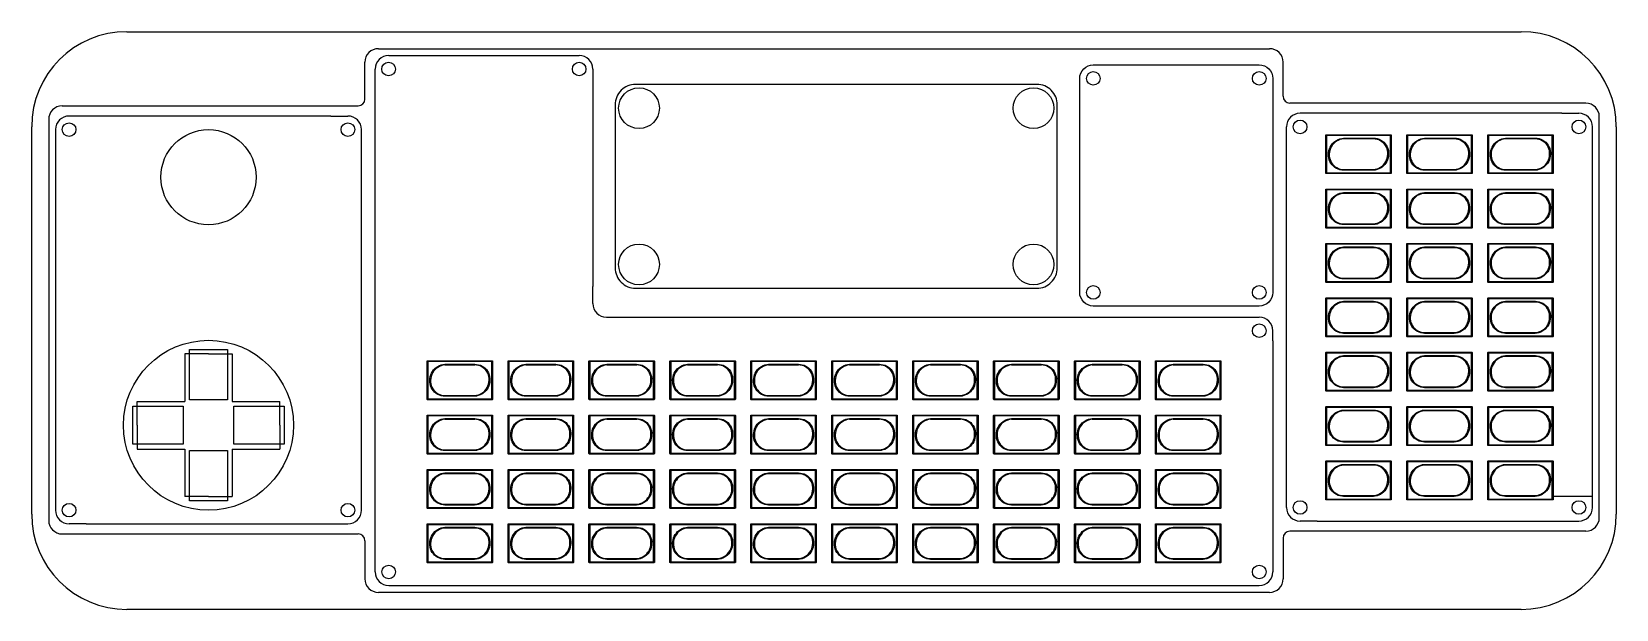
# Model space of a CAD drawing. Header units: millimetres. Extents: x 19 to 252, y 54 to 139.
import ezdxf

# ---------------------------------------------------------------- set-up
doc = ezdxf.new("R2010")
doc.units = ezdxf.units.MM
doc.header["$LTSCALE"] = 25.4
doc.layers.add('BLACK', color=7, linetype='Continuous')

msp = doc.modelspace()

# ---------------------------------------------------------------- linework, layer by layer
for p, q in [((33.24, 138.78), (238.24, 138.78)), ((70.24, 136.28), (201.24, 136.28)), ((71.74, 135.28), (99.74, 135.28)), ((68.24, 128.87), (68.24, 134.28)), ((69.74, 59.28), (69.74, 133.28)), ((101.74, 133.28), (101.74, 101.28)), ((203.24, 129.27), (203.24, 134.28)), ((247.74, 128.27), (204.24, 128.27)), ((21.74, 125.87), (21.74, 66.87)), ((23.74, 127.87), (67.24, 127.87)), ((27.24, 126.37), (24.74, 126.37)), ((63.24, 126.37), (27.24, 126.37)), ((63.24, 126.37), (65.74, 126.37)), ((208.24, 126.77), (205.74, 126.77)), ((244.24, 126.77), (208.24, 126.77)), ((244.24, 126.77), (246.74, 126.77)), ((249.74, 67.27), (249.74, 126.27)), ((19.24, 67.78), (19.24, 124.78)), ((22.74, 124.37), (22.74, 68.37)), ((67.74, 68.37), (67.74, 124.37)), ((203.74, 68.77), (203.74, 124.77)), ((248.74, 68.77), (248.74, 124.77)), ((252.24, 124.78), (252.24, 67.78)), ((101.74, 98.78), (101.74, 101.28)), ((103.74, 96.78), (199.74, 96.78)), ((201.74, 93.28), (201.74, 94.78)), ((201.74, 93.28), (201.74, 91.28)), ((45.24, 91.37), (41.74, 91.37)), ((41.74, 91.37), (41.74, 84.37)), ((42.44, 92.01), (48.04, 92.01)), ((42.44, 84.61), (42.44, 92.01)), ((45.24, 91.37), (48.74, 91.37)), ((48.04, 92.01), (48.04, 84.61)), ((48.74, 91.37), (48.74, 84.37)), ((201.74, 91.28), (201.74, 59.28)), ((34.74, 80.87), (34.74, 84.37)), ((34.74, 84.37), (41.74, 84.37)), ((48.04, 84.61), (42.44, 84.61)), ((48.74, 84.37), (55.74, 84.37)), ((55.74, 80.87), (55.74, 84.37)), ((34.11, 78.07), (34.11, 83.67)), ((34.11, 83.67), (41.51, 83.67)), ((41.51, 83.67), (41.51, 78.07)), ((48.98, 78.07), (48.98, 83.67)), ((48.98, 83.67), (56.38, 83.67)), ((56.38, 83.67), (56.38, 78.07)), ((34.74, 80.87), (34.74, 77.37)), ((55.74, 80.87), (55.74, 77.37)), ((41.51, 78.07), (34.11, 78.07)), ((34.74, 77.37), (41.74, 77.37)), ((41.74, 77.37), (41.74, 70.37)), ((42.44, 77.13), (48.04, 77.13)), ((42.44, 69.73), (42.44, 77.13)), ((48.04, 77.13), (48.04, 69.73)), ((48.74, 77.37), (55.74, 77.37)), ((48.74, 77.37), (48.74, 70.37)), ((56.38, 78.07), (48.98, 78.07)), ((45.24, 70.37), (41.74, 70.37)), ((45.24, 70.37), (48.74, 70.37)), ((248.74, 70.37), (242.95, 70.37)), ((48.04, 69.73), (42.44, 69.73)), ((27.24, 66.37), (24.74, 66.37)), ((27.24, 66.37), (63.24, 66.37)), ((63.24, 66.37), (65.74, 66.37)), ((247.74, 65.27), (204.24, 65.27)), ((208.24, 66.77), (205.74, 66.77)), ((208.24, 66.77), (244.24, 66.77)), ((244.24, 66.77), (246.74, 66.77)), ((23.74, 64.87), (67.24, 64.87)), ((68.24, 63.87), (68.24, 58.28)), ((203.24, 64.27), (203.24, 58.28)), ((69.74, 59.28), (69.74, 61.71)), ((201.24, 56.28), (70.24, 56.28)), ((71.74, 57.28), (199.74, 57.28)), ((238.24, 53.78), (33.24, 53.78))]:
    msp.add_line(p, q)
for points in [[(175.34, 133.91), (199.74, 133.91, -0.414214), (201.74, 131.91), (201.74, 100.41, -0.414214), (199.74, 98.41), (175.34, 98.41, -0.414214), (173.34, 100.41), (173.34, 131.91, -0.414214)], [(105.04, 104.03, 0.414214), (108.04, 101.03), (167.04, 101.03, 0.414214), (170.04, 104.03), (170.04, 128.03, 0.414214), (167.04, 131.03), (108.04, 131.03, 0.414214), (105.04, 128.03)]]:
    msp.add_lwpolyline(points, format="xyb", close=True)
for centre, radius in [((71.72, 133.28), 1), ((99.74, 133.28), 1), ((175.34, 131.91), 1), ((199.74, 131.91), 1), ((108.54, 127.53), 3), ((166.54, 127.53), 3), ((24.74, 124.37), 1), ((45.24, 117.37), 7), ((65.74, 124.37), 1), ((205.74, 124.77), 1), ((246.74, 124.77), 1), ((108.54, 104.53), 3), ((166.54, 104.53), 3), ((175.34, 100.41), 1), ((199.74, 100.41), 1), ((199.74, 94.78), 1), ((45.24, 80.87), 12.5), ((24.74, 68.37), 1), ((65.74, 68.37), 1), ((205.74, 68.77), 1), ((246.74, 68.77), 1), ((71.74, 59.28), 1), ((199.74, 59.28), 1)]:
    msp.add_circle(centre, radius)
for centre, radius, start, end in [((33.24, 124.78), 14, 90, 180), ((238.24, 124.78), 14, 0, 90), ((70.24, 134.28), 2, 90, 180), ((71.74, 133.28), 2, 90, 180), ((99.74, 133.28), 2, 0, 90), ((201.24, 134.28), 2, 0, 90), ((67.24, 128.87), 1, 270, 0), ((204.24, 129.27), 1, 180, 270), ((247.74, 126.27), 2, 0, 90), ((23.74, 125.87), 2, 90, 180), ((24.74, 124.37), 2, 90, 180), ((65.74, 124.37), 2, 0, 90), ((205.74, 124.77), 2, 90, 180), ((246.74, 124.77), 2, 0, 90), ((103.74, 98.78), 2, 180, 270), ((199.74, 94.78), 2, 0, 90), ((33.24, 67.78), 14, 180, 270), ((24.74, 68.37), 2, 180, 270), ((65.74, 68.37), 2, 270, 0), ((205.74, 68.77), 2, 180, 270), ((238.24, 67.78), 14, 270, 0), ((246.74, 68.77), 2, 270, 0), ((23.74, 66.87), 2, 180, 270), ((204.24, 64.27), 1, 90, 180), ((247.74, 67.27), 2, 270, 0), ((67.24, 63.87), 1, 0, 90), ((70.24, 58.28), 2, 180, 270), ((71.74, 59.28), 2, 180, 270), ((199.74, 59.28), 2, 270, 0), ((201.24, 58.28), 2, 270, 0)]:
    msp.add_arc(centre, radius, start, end)
at = {"layer": 'BLACK', "linetype": 'Continuous'}
for p, q in [((209.53, 123.55), (209.54, 123.59)), ((209.53, 117.95), (209.53, 123.55)), ((209.54, 123.59), (209.59, 123.61)), ((209.59, 123.61), (219.09, 123.61)), ((209.65, 123.49), (209.65, 118.01)), ((219.03, 123.49), (209.65, 123.49)), ((219.03, 118.01), (219.03, 123.49)), ((219.09, 123.61), (219.13, 123.59)), ((219.13, 123.59), (219.15, 123.55)), ((219.15, 123.55), (219.15, 117.95)), ((221.43, 123.55), (221.44, 123.59)), ((221.43, 117.95), (221.43, 123.55)), ((221.44, 123.59), (221.49, 123.61)), ((221.49, 123.61), (230.99, 123.61)), ((221.55, 123.49), (221.55, 118.01)), ((230.93, 123.49), (221.55, 123.49)), ((230.93, 118.01), (230.93, 123.49)), ((230.99, 123.61), (231.03, 123.59)), ((231.03, 123.59), (231.05, 123.55)), ((231.05, 123.55), (231.05, 117.95)), ((233.33, 123.55), (233.34, 123.59)), ((233.33, 117.95), (233.33, 123.55)), ((233.34, 123.59), (233.39, 123.61)), ((233.39, 123.61), (242.89, 123.61)), ((233.45, 123.49), (233.45, 118.01)), ((242.83, 123.49), (233.45, 123.49)), ((242.83, 118.01), (242.83, 123.49)), ((242.89, 123.61), (242.93, 123.59)), ((242.93, 123.59), (242.95, 123.55)), ((242.95, 123.55), (242.95, 117.95)), ((209.94, 121.02), (209.99, 121.29)), ((209.99, 121.29), (210.07, 121.55)), ((210.11, 121.31), (210.06, 121.03)), ((210.07, 121.55), (210.18, 121.81)), ((210.2, 121.58), (210.11, 121.31)), ((210.18, 121.81), (210.31, 122.04)), ((210.32, 121.83), (210.2, 121.58)), ((210.31, 122.04), (210.47, 122.26)), ((210.47, 122.07), (210.32, 121.83)), ((210.47, 122.26), (210.66, 122.46)), ((210.65, 122.29), (210.47, 122.07)), ((210.85, 122.48), (210.65, 122.29)), ((210.66, 122.46), (210.87, 122.64)), ((211.08, 122.65), (210.85, 122.48)), ((210.87, 122.64), (211.1, 122.79)), ((211.33, 122.78), (211.08, 122.65)), ((211.1, 122.79), (211.34, 122.92)), ((211.59, 122.89), (211.33, 122.78)), ((211.34, 122.92), (211.6, 123.01)), ((211.86, 122.96), (211.59, 122.89)), ((211.6, 123.01), (211.86, 123.08)), ((211.86, 123.08), (212.13, 123.11)), ((212.13, 122.99), (211.86, 122.96)), ((212.13, 123.11), (212.13, 123.11)), ((212.13, 123.11), (212.14, 123.11)), ((212.14, 122.99), (212.13, 122.99)), ((212.14, 123.11), (212.14, 123.11)), ((212.14, 123.11), (216.54, 123.11)), ((216.54, 122.99), (212.14, 122.99)), ((216.54, 123.11), (216.82, 123.09)), ((216.55, 122.99), (216.54, 122.99)), ((216.8, 122.98), (216.55, 122.99)), ((217.06, 122.93), (216.8, 122.98)), ((216.82, 123.09), (217.09, 123.04)), ((217.31, 122.85), (217.06, 122.93)), ((217.09, 123.04), (217.36, 122.95)), ((217.55, 122.73), (217.31, 122.85)), ((217.36, 122.95), (217.61, 122.83)), ((217.77, 122.59), (217.55, 122.73)), ((217.61, 122.83), (217.84, 122.68)), ((217.98, 122.42), (217.77, 122.59)), ((217.84, 122.68), (218.06, 122.51)), ((218.16, 122.23), (217.98, 122.42)), ((218.06, 122.51), (218.25, 122.3)), ((218.31, 122.01), (218.16, 122.23)), ((218.25, 122.3), (218.41, 122.08)), ((218.44, 121.78), (218.31, 122.01)), ((218.41, 122.08), (218.54, 121.83)), ((218.54, 121.54), (218.44, 121.78)), ((218.54, 121.83), (218.65, 121.57)), ((218.6, 121.28), (218.54, 121.54)), ((218.63, 121.02), (218.6, 121.28)), ((218.65, 121.57), (218.72, 121.3)), ((218.72, 121.3), (218.75, 121.02)), ((221.84, 121.02), (221.89, 121.29)), ((221.89, 121.29), (221.97, 121.55)), ((222.01, 121.31), (221.96, 121.03)), ((221.97, 121.55), (222.08, 121.81)), ((222.1, 121.58), (222.01, 121.31)), ((222.08, 121.81), (222.21, 122.04)), ((222.22, 121.83), (222.1, 121.58)), ((222.21, 122.04), (222.37, 122.26)), ((222.37, 122.07), (222.22, 121.83)), ((222.37, 122.26), (222.56, 122.46)), ((222.55, 122.29), (222.37, 122.07)), ((222.75, 122.48), (222.55, 122.29)), ((222.56, 122.46), (222.77, 122.64)), ((222.98, 122.65), (222.75, 122.48)), ((222.77, 122.64), (223, 122.79)), ((223.23, 122.78), (222.98, 122.65)), ((223, 122.79), (223.24, 122.92)), ((223.49, 122.89), (223.23, 122.78)), ((223.24, 122.92), (223.5, 123.01)), ((223.76, 122.96), (223.49, 122.89)), ((223.5, 123.01), (223.76, 123.08)), ((223.76, 123.08), (224.03, 123.11)), ((224.03, 122.99), (223.76, 122.96)), ((224.03, 123.11), (224.03, 123.11)), ((224.03, 123.11), (224.04, 123.11)), ((224.04, 122.99), (224.03, 122.99)), ((224.04, 123.11), (224.04, 123.11)), ((224.04, 123.11), (228.44, 123.11)), ((228.44, 122.99), (224.04, 122.99)), ((228.44, 123.11), (228.72, 123.09)), ((228.45, 122.99), (228.44, 122.99)), ((228.7, 122.98), (228.45, 122.99)), ((228.96, 122.93), (228.7, 122.98)), ((228.72, 123.09), (228.99, 123.04)), ((229.21, 122.85), (228.96, 122.93)), ((228.99, 123.04), (229.26, 122.95)), ((229.45, 122.73), (229.21, 122.85)), ((229.26, 122.95), (229.51, 122.83)), ((229.67, 122.59), (229.45, 122.73)), ((229.51, 122.83), (229.74, 122.68)), ((229.88, 122.42), (229.67, 122.59)), ((229.74, 122.68), (229.96, 122.51)), ((230.06, 122.23), (229.88, 122.42)), ((229.96, 122.51), (230.15, 122.3)), ((230.21, 122.01), (230.06, 122.23)), ((230.15, 122.3), (230.31, 122.08)), ((230.34, 121.78), (230.21, 122.01)), ((230.31, 122.08), (230.44, 121.83)), ((230.44, 121.54), (230.34, 121.78)), ((230.44, 121.83), (230.55, 121.57)), ((230.5, 121.28), (230.44, 121.54)), ((230.53, 121.02), (230.5, 121.28)), ((230.55, 121.57), (230.62, 121.3)), ((230.62, 121.3), (230.65, 121.02)), ((233.74, 121.02), (233.79, 121.29)), ((233.79, 121.29), (233.87, 121.55)), ((233.91, 121.31), (233.86, 121.03)), ((233.87, 121.55), (233.98, 121.81)), ((234, 121.58), (233.91, 121.31)), ((233.98, 121.81), (234.11, 122.04)), ((234.12, 121.83), (234, 121.58)), ((234.11, 122.04), (234.27, 122.26)), ((234.27, 122.07), (234.12, 121.83)), ((234.27, 122.26), (234.46, 122.46)), ((234.45, 122.29), (234.27, 122.07)), ((234.65, 122.48), (234.45, 122.29)), ((234.46, 122.46), (234.67, 122.64)), ((234.88, 122.65), (234.65, 122.48)), ((234.67, 122.64), (234.9, 122.79)), ((235.13, 122.78), (234.88, 122.65)), ((234.9, 122.79), (235.14, 122.92)), ((235.39, 122.89), (235.13, 122.78)), ((235.14, 122.92), (235.4, 123.01)), ((235.66, 122.96), (235.39, 122.89)), ((235.4, 123.01), (235.66, 123.08)), ((235.66, 123.08), (235.93, 123.11)), ((235.93, 122.99), (235.66, 122.96)), ((235.93, 123.11), (235.93, 123.11)), ((235.93, 123.11), (235.94, 123.11)), ((235.94, 122.99), (235.93, 122.99)), ((235.94, 123.11), (235.94, 123.11)), ((235.94, 123.11), (240.34, 123.11)), ((240.34, 122.99), (235.94, 122.99)), ((240.34, 123.11), (240.62, 123.09)), ((240.35, 122.99), (240.34, 122.99)), ((240.6, 122.98), (240.35, 122.99)), ((240.86, 122.93), (240.6, 122.98)), ((240.62, 123.09), (240.89, 123.04)), ((241.11, 122.85), (240.86, 122.93)), ((240.89, 123.04), (241.16, 122.95)), ((241.35, 122.73), (241.11, 122.85)), ((241.16, 122.95), (241.41, 122.83)), ((241.57, 122.59), (241.35, 122.73)), ((241.41, 122.83), (241.64, 122.68)), ((241.78, 122.42), (241.57, 122.59)), ((241.64, 122.68), (241.86, 122.51)), ((241.96, 122.23), (241.78, 122.42)), ((241.86, 122.51), (242.05, 122.3)), ((242.11, 122.01), (241.96, 122.23)), ((242.05, 122.3), (242.21, 122.08)), ((242.24, 121.78), (242.11, 122.01)), ((242.21, 122.08), (242.34, 121.83)), ((242.34, 121.54), (242.24, 121.78)), ((242.34, 121.83), (242.45, 121.57)), ((242.4, 121.28), (242.34, 121.54)), ((242.43, 121.02), (242.4, 121.28)), ((242.45, 121.57), (242.52, 121.3)), ((242.52, 121.3), (242.55, 121.02)), ((209.93, 120.75), (209.94, 121.02)), ((209.93, 120.47), (209.93, 120.75)), ((209.93, 120.75), (209.93, 120.75)), ((209.93, 120.75), (209.93, 120.75)), ((209.93, 120.75), (209.93, 120.75)), ((209.93, 120.75), (209.93, 120.75)), ((209.93, 120.75), (209.93, 120.75)), ((209.97, 120.2), (209.93, 120.47)), ((210.04, 119.93), (209.97, 120.2)), ((210.06, 121.03), (210.04, 120.76)), ((210.04, 120.76), (210.05, 120.75)), ((210.05, 120.75), (210.04, 120.74)), ((210.04, 120.74), (210.04, 120.48)), ((210.04, 120.48), (210.08, 120.22)), ((210.14, 119.67), (210.04, 119.93)), ((210.05, 120.75), (210.05, 120.75)), ((210.05, 120.75), (210.05, 120.75)), ((210.08, 120.22), (210.15, 119.96)), ((210.28, 119.42), (210.14, 119.67)), ((210.15, 119.96), (210.25, 119.72)), ((210.25, 119.72), (210.37, 119.48)), ((210.44, 119.19), (210.28, 119.42)), ((210.37, 119.48), (210.53, 119.27)), ((210.64, 118.99), (210.44, 119.19)), ((210.53, 119.27), (210.71, 119.08)), ((210.85, 118.81), (210.64, 118.99)), ((210.71, 119.08), (210.92, 118.91)), ((210.92, 118.91), (211.14, 118.77)), ((217.33, 118.71), (217.58, 118.85)), ((217.79, 118.85), (217.56, 118.7)), ((217.58, 118.85), (217.81, 119.01)), ((218, 119.03), (217.79, 118.85)), ((217.81, 119.01), (218.02, 119.21)), ((218.19, 119.23), (218, 119.03)), ((218.02, 119.21), (218.2, 119.42)), ((218.36, 119.45), (218.19, 119.23)), ((218.2, 119.42), (218.35, 119.66)), ((218.35, 119.66), (218.47, 119.92)), ((218.5, 119.69), (218.36, 119.45)), ((218.47, 119.92), (218.56, 120.19)), ((218.61, 119.94), (218.5, 119.69)), ((218.56, 120.19), (218.61, 120.47)), ((218.61, 120.47), (218.63, 120.74)), ((218.68, 120.2), (218.61, 119.94)), ((218.63, 120.76), (218.63, 121.02)), ((218.63, 120.75), (218.63, 120.76)), ((218.63, 120.74), (218.63, 120.75)), ((218.63, 120.75), (218.63, 120.75)), ((218.63, 120.75), (218.63, 120.75)), ((218.73, 120.48), (218.68, 120.2)), ((218.75, 120.75), (218.73, 120.48)), ((218.75, 121.02), (218.75, 120.75)), ((218.75, 120.75), (218.75, 120.75)), ((218.75, 120.75), (218.75, 120.75)), ((218.75, 120.75), (218.75, 120.75)), ((218.75, 120.75), (218.75, 120.75)), ((218.75, 120.75), (218.75, 120.75)), ((221.83, 120.75), (221.84, 121.02)), ((221.83, 120.47), (221.83, 120.75)), ((221.83, 120.75), (221.83, 120.75)), ((221.83, 120.75), (221.83, 120.75)), ((221.83, 120.75), (221.83, 120.75)), ((221.83, 120.75), (221.83, 120.75)), ((221.83, 120.75), (221.83, 120.75)), ((221.87, 120.2), (221.83, 120.47)), ((221.94, 119.93), (221.87, 120.2)), ((221.96, 121.03), (221.94, 120.76)), ((221.94, 120.76), (221.95, 120.75)), ((221.95, 120.75), (221.94, 120.74)), ((221.94, 120.74), (221.94, 120.48)), ((221.94, 120.48), (221.98, 120.22)), ((222.04, 119.67), (221.94, 119.93)), ((221.95, 120.75), (221.95, 120.75)), ((221.95, 120.75), (221.95, 120.75)), ((221.98, 120.22), (222.05, 119.96)), ((222.18, 119.42), (222.04, 119.67)), ((222.05, 119.96), (222.15, 119.72)), ((222.15, 119.72), (222.27, 119.48)), ((222.34, 119.19), (222.18, 119.42)), ((222.27, 119.48), (222.43, 119.27)), ((222.54, 118.99), (222.34, 119.19)), ((222.43, 119.27), (222.61, 119.08)), ((222.75, 118.81), (222.54, 118.99)), ((222.61, 119.08), (222.82, 118.91)), ((222.82, 118.91), (223.04, 118.77)), ((229.23, 118.71), (229.48, 118.85)), ((229.69, 118.85), (229.46, 118.7)), ((229.48, 118.85), (229.71, 119.01)), ((229.9, 119.03), (229.69, 118.85)), ((229.71, 119.01), (229.92, 119.21)), ((230.09, 119.23), (229.9, 119.03)), ((229.92, 119.21), (230.1, 119.42)), ((230.26, 119.45), (230.09, 119.23)), ((230.1, 119.42), (230.25, 119.66)), ((230.25, 119.66), (230.37, 119.92)), ((230.4, 119.69), (230.26, 119.45)), ((230.37, 119.92), (230.46, 120.19)), ((230.51, 119.94), (230.4, 119.69)), ((230.46, 120.19), (230.51, 120.47)), ((230.51, 120.47), (230.53, 120.74)), ((230.58, 120.2), (230.51, 119.94)), ((230.53, 120.76), (230.53, 121.02)), ((230.53, 120.75), (230.53, 120.76)), ((230.53, 120.74), (230.53, 120.75)), ((230.53, 120.75), (230.53, 120.75)), ((230.53, 120.75), (230.53, 120.75)), ((230.63, 120.48), (230.58, 120.2)), ((230.65, 120.75), (230.63, 120.48)), ((230.65, 121.02), (230.65, 120.75)), ((230.65, 120.75), (230.65, 120.75)), ((230.65, 120.75), (230.65, 120.75)), ((230.65, 120.75), (230.65, 120.75)), ((230.65, 120.75), (230.65, 120.75)), ((230.65, 120.75), (230.65, 120.75)), ((233.73, 120.75), (233.74, 121.02)), ((233.73, 120.47), (233.73, 120.75)), ((233.73, 120.75), (233.73, 120.75)), ((233.73, 120.75), (233.73, 120.75)), ((233.73, 120.75), (233.73, 120.75)), ((233.73, 120.75), (233.73, 120.75)), ((233.73, 120.75), (233.73, 120.75)), ((233.77, 120.2), (233.73, 120.47)), ((233.84, 119.93), (233.77, 120.2)), ((233.86, 121.03), (233.84, 120.76)), ((233.84, 120.76), (233.85, 120.75)), ((233.85, 120.75), (233.84, 120.74)), ((233.84, 120.74), (233.84, 120.48)), ((233.84, 120.48), (233.88, 120.22)), ((233.94, 119.67), (233.84, 119.93)), ((233.85, 120.75), (233.85, 120.75)), ((233.85, 120.75), (233.85, 120.75)), ((233.88, 120.22), (233.95, 119.96)), ((234.08, 119.42), (233.94, 119.67)), ((233.95, 119.96), (234.05, 119.72)), ((234.05, 119.72), (234.17, 119.48)), ((234.24, 119.19), (234.08, 119.42)), ((234.17, 119.48), (234.33, 119.27)), ((234.44, 118.99), (234.24, 119.19)), ((234.33, 119.27), (234.51, 119.08)), ((234.65, 118.81), (234.44, 118.99)), ((234.51, 119.08), (234.72, 118.91)), ((234.72, 118.91), (234.94, 118.77)), ((241.13, 118.71), (241.38, 118.85)), ((241.59, 118.85), (241.36, 118.7)), ((241.38, 118.85), (241.61, 119.01)), ((241.8, 119.03), (241.59, 118.85)), ((241.61, 119.01), (241.82, 119.21)), ((241.99, 119.23), (241.8, 119.03)), ((241.82, 119.21), (242, 119.42)), ((242.16, 119.45), (241.99, 119.23)), ((242, 119.42), (242.15, 119.66)), ((242.15, 119.66), (242.27, 119.92)), ((242.3, 119.69), (242.16, 119.45)), ((242.27, 119.92), (242.36, 120.19)), ((242.41, 119.94), (242.3, 119.69)), ((242.36, 120.19), (242.41, 120.47)), ((242.41, 120.47), (242.43, 120.74)), ((242.48, 120.2), (242.41, 119.94)), ((242.43, 120.76), (242.43, 121.02)), ((242.43, 120.75), (242.43, 120.76)), ((242.43, 120.74), (242.43, 120.75)), ((242.43, 120.75), (242.43, 120.75)), ((242.43, 120.75), (242.43, 120.75)), ((242.53, 120.48), (242.48, 120.2)), ((242.55, 120.75), (242.53, 120.48)), ((242.55, 121.02), (242.55, 120.75)), ((242.55, 120.75), (242.55, 120.75)), ((242.55, 120.75), (242.55, 120.75)), ((242.55, 120.75), (242.55, 120.75)), ((242.55, 120.75), (242.55, 120.75)), ((242.55, 120.75), (242.55, 120.75)), ((209.54, 117.91), (209.53, 117.95)), ((209.59, 117.89), (209.54, 117.91)), ((219.09, 117.89), (209.59, 117.89)), ((209.65, 118.01), (219.03, 118.01)), ((211.09, 118.66), (210.85, 118.81)), ((211.34, 118.55), (211.09, 118.66)), ((211.14, 118.77), (211.38, 118.65)), ((211.61, 118.46), (211.34, 118.55)), ((211.38, 118.65), (211.64, 118.57)), ((211.88, 118.41), (211.61, 118.46)), ((211.64, 118.57), (211.9, 118.52)), ((212.13, 118.39), (211.88, 118.41)), ((211.9, 118.52), (212.13, 118.51)), ((212.13, 118.51), (212.14, 118.51)), ((212.14, 118.39), (212.13, 118.39)), ((212.14, 118.51), (216.51, 118.51)), ((216.51, 118.39), (212.14, 118.39)), ((216.51, 118.51), (216.52, 118.51)), ((216.52, 118.39), (216.51, 118.39)), ((216.51, 118.39), (216.51, 118.39)), ((216.52, 118.51), (216.79, 118.54)), ((216.79, 118.42), (216.52, 118.39)), ((216.52, 118.39), (216.52, 118.39)), ((216.79, 118.54), (217.07, 118.61)), ((217.06, 118.48), (216.79, 118.42)), ((217.32, 118.58), (217.06, 118.48)), ((217.07, 118.61), (217.33, 118.71)), ((217.56, 118.7), (217.32, 118.58)), ((219.13, 117.91), (219.09, 117.89)), ((219.15, 117.95), (219.13, 117.91)), ((221.44, 117.91), (221.43, 117.95)), ((221.49, 117.89), (221.44, 117.91)), ((230.99, 117.89), (221.49, 117.89)), ((221.55, 118.01), (230.93, 118.01)), ((222.99, 118.66), (222.75, 118.81)), ((223.24, 118.55), (222.99, 118.66)), ((223.04, 118.77), (223.28, 118.65)), ((223.51, 118.46), (223.24, 118.55)), ((223.28, 118.65), (223.54, 118.57)), ((223.78, 118.41), (223.51, 118.46)), ((223.54, 118.57), (223.8, 118.52)), ((224.03, 118.39), (223.78, 118.41)), ((223.8, 118.52), (224.03, 118.51)), ((224.03, 118.51), (224.04, 118.51)), ((224.04, 118.39), (224.03, 118.39)), ((224.04, 118.51), (228.41, 118.51)), ((228.41, 118.39), (224.04, 118.39)), ((228.41, 118.51), (228.42, 118.51)), ((228.42, 118.39), (228.41, 118.39)), ((228.41, 118.39), (228.41, 118.39)), ((228.42, 118.51), (228.69, 118.54)), ((228.69, 118.42), (228.42, 118.39)), ((228.42, 118.39), (228.42, 118.39)), ((228.69, 118.54), (228.97, 118.61)), ((228.96, 118.48), (228.69, 118.42)), ((229.22, 118.58), (228.96, 118.48)), ((228.97, 118.61), (229.23, 118.71)), ((229.46, 118.7), (229.22, 118.58)), ((231.03, 117.91), (230.99, 117.89)), ((231.05, 117.95), (231.03, 117.91)), ((233.34, 117.91), (233.33, 117.95)), ((233.39, 117.89), (233.34, 117.91)), ((242.89, 117.89), (233.39, 117.89)), ((233.45, 118.01), (242.83, 118.01)), ((234.89, 118.66), (234.65, 118.81)), ((235.14, 118.55), (234.89, 118.66)), ((234.94, 118.77), (235.18, 118.65)), ((235.41, 118.46), (235.14, 118.55)), ((235.18, 118.65), (235.44, 118.57)), ((235.68, 118.41), (235.41, 118.46)), ((235.44, 118.57), (235.7, 118.52)), ((235.93, 118.39), (235.68, 118.41)), ((235.7, 118.52), (235.93, 118.51)), ((235.93, 118.51), (235.94, 118.51)), ((235.94, 118.39), (235.93, 118.39)), ((235.94, 118.51), (240.31, 118.51)), ((240.31, 118.39), (235.94, 118.39)), ((240.31, 118.51), (240.32, 118.51)), ((240.32, 118.39), (240.31, 118.39)), ((240.31, 118.39), (240.31, 118.39)), ((240.32, 118.51), (240.59, 118.54)), ((240.59, 118.42), (240.32, 118.39)), ((240.32, 118.39), (240.32, 118.39)), ((240.59, 118.54), (240.87, 118.61)), ((240.86, 118.48), (240.59, 118.42)), ((241.12, 118.58), (240.86, 118.48)), ((240.87, 118.61), (241.13, 118.71)), ((241.36, 118.7), (241.12, 118.58)), ((242.93, 117.91), (242.89, 117.89)), ((242.95, 117.95), (242.93, 117.91)), ((209.53, 115.55), (209.54, 115.59)), ((209.53, 109.95), (209.53, 115.55)), ((209.54, 115.59), (209.59, 115.61)), ((209.59, 115.61), (219.09, 115.61)), ((209.65, 115.49), (209.65, 110.01)), ((219.03, 115.49), (209.65, 115.49)), ((210.31, 114.04), (210.47, 114.26)), ((210.47, 114.26), (210.66, 114.46)), ((210.65, 114.29), (210.47, 114.07)), ((210.85, 114.48), (210.65, 114.29)), ((210.66, 114.46), (210.87, 114.64)), ((211.08, 114.65), (210.85, 114.48)), ((210.87, 114.64), (211.1, 114.79)), ((211.33, 114.78), (211.08, 114.65)), ((211.1, 114.79), (211.34, 114.92)), ((211.59, 114.89), (211.33, 114.78)), ((211.34, 114.92), (211.6, 115.01)), ((211.86, 114.96), (211.59, 114.89)), ((211.6, 115.01), (211.86, 115.08)), ((211.86, 115.08), (212.13, 115.11)), ((212.13, 114.99), (211.86, 114.96)), ((212.13, 115.11), (212.13, 115.11)), ((212.13, 115.11), (212.14, 115.11)), ((212.14, 114.99), (212.13, 114.99)), ((212.14, 115.11), (212.14, 115.11)), ((212.14, 115.11), (216.54, 115.11)), ((216.54, 114.99), (212.14, 114.99)), ((216.54, 115.11), (216.82, 115.09)), ((216.55, 114.99), (216.54, 114.99)), ((216.8, 114.98), (216.55, 114.99)), ((217.06, 114.93), (216.8, 114.98)), ((216.82, 115.09), (217.09, 115.04)), ((217.31, 114.85), (217.06, 114.93)), ((217.09, 115.04), (217.36, 114.95)), ((217.55, 114.73), (217.31, 114.85)), ((217.36, 114.95), (217.61, 114.83)), ((217.77, 114.59), (217.55, 114.73)), ((217.61, 114.83), (217.84, 114.68)), ((217.98, 114.42), (217.77, 114.59)), ((217.84, 114.68), (218.06, 114.51)), ((218.16, 114.23), (217.98, 114.42)), ((218.06, 114.51), (218.25, 114.3)), ((218.31, 114.01), (218.16, 114.23)), ((218.25, 114.3), (218.41, 114.08)), ((219.03, 110.01), (219.03, 115.49)), ((219.09, 115.61), (219.13, 115.59)), ((219.13, 115.59), (219.15, 115.55)), ((219.15, 115.55), (219.15, 109.95)), ((221.43, 115.55), (221.44, 115.59)), ((221.43, 109.95), (221.43, 115.55)), ((221.44, 115.59), (221.49, 115.61)), ((221.49, 115.61), (230.99, 115.61)), ((221.55, 115.49), (221.55, 110.01)), ((230.93, 115.49), (221.55, 115.49)), ((222.21, 114.04), (222.37, 114.26)), ((222.37, 114.26), (222.56, 114.46)), ((222.55, 114.29), (222.37, 114.07)), ((222.75, 114.48), (222.55, 114.29)), ((222.56, 114.46), (222.77, 114.64)), ((222.98, 114.65), (222.75, 114.48)), ((222.77, 114.64), (223, 114.79)), ((223.23, 114.78), (222.98, 114.65)), ((223, 114.79), (223.24, 114.92)), ((223.49, 114.89), (223.23, 114.78)), ((223.24, 114.92), (223.5, 115.01)), ((223.76, 114.96), (223.49, 114.89)), ((223.5, 115.01), (223.76, 115.08)), ((223.76, 115.08), (224.03, 115.11)), ((224.03, 114.99), (223.76, 114.96)), ((224.03, 115.11), (224.03, 115.11)), ((224.03, 115.11), (224.04, 115.11)), ((224.04, 114.99), (224.03, 114.99)), ((224.04, 115.11), (224.04, 115.11)), ((224.04, 115.11), (228.44, 115.11)), ((228.44, 114.99), (224.04, 114.99)), ((228.44, 115.11), (228.72, 115.09)), ((228.45, 114.99), (228.44, 114.99)), ((228.7, 114.98), (228.45, 114.99)), ((228.96, 114.93), (228.7, 114.98)), ((228.72, 115.09), (228.99, 115.04)), ((229.21, 114.85), (228.96, 114.93)), ((228.99, 115.04), (229.26, 114.95)), ((229.45, 114.73), (229.21, 114.85)), ((229.26, 114.95), (229.51, 114.83)), ((229.67, 114.59), (229.45, 114.73)), ((229.51, 114.83), (229.74, 114.68)), ((229.88, 114.42), (229.67, 114.59)), ((229.74, 114.68), (229.96, 114.51)), ((230.06, 114.23), (229.88, 114.42)), ((229.96, 114.51), (230.15, 114.3)), ((230.21, 114.01), (230.06, 114.23)), ((230.15, 114.3), (230.31, 114.08)), ((230.93, 110.01), (230.93, 115.49)), ((230.99, 115.61), (231.03, 115.59)), ((231.03, 115.59), (231.05, 115.55)), ((231.05, 115.55), (231.05, 109.95)), ((233.33, 115.55), (233.34, 115.59)), ((233.33, 109.95), (233.33, 115.55)), ((233.34, 115.59), (233.39, 115.61)), ((233.39, 115.61), (242.89, 115.61)), ((233.45, 115.49), (233.45, 110.01)), ((242.83, 115.49), (233.45, 115.49)), ((234.11, 114.04), (234.27, 114.26)), ((234.27, 114.26), (234.46, 114.46)), ((234.45, 114.29), (234.27, 114.07)), ((234.65, 114.48), (234.45, 114.29)), ((234.46, 114.46), (234.67, 114.64)), ((234.88, 114.65), (234.65, 114.48)), ((234.67, 114.64), (234.9, 114.79)), ((235.13, 114.78), (234.88, 114.65)), ((234.9, 114.79), (235.14, 114.92)), ((235.39, 114.89), (235.13, 114.78)), ((235.14, 114.92), (235.4, 115.01)), ((235.66, 114.96), (235.39, 114.89)), ((235.4, 115.01), (235.66, 115.08)), ((235.66, 115.08), (235.93, 115.11)), ((235.93, 114.99), (235.66, 114.96)), ((235.93, 115.11), (235.93, 115.11)), ((235.93, 115.11), (235.94, 115.11)), ((235.94, 114.99), (235.93, 114.99)), ((235.94, 115.11), (235.94, 115.11)), ((235.94, 115.11), (240.34, 115.11)), ((240.34, 114.99), (235.94, 114.99)), ((240.34, 115.11), (240.62, 115.09)), ((240.35, 114.99), (240.34, 114.99)), ((240.6, 114.98), (240.35, 114.99)), ((240.86, 114.93), (240.6, 114.98)), ((240.62, 115.09), (240.89, 115.04)), ((241.11, 114.85), (240.86, 114.93)), ((240.89, 115.04), (241.16, 114.95)), ((241.35, 114.73), (241.11, 114.85)), ((241.16, 114.95), (241.41, 114.83)), ((241.57, 114.59), (241.35, 114.73)), ((241.41, 114.83), (241.64, 114.68)), ((241.78, 114.42), (241.57, 114.59)), ((241.64, 114.68), (241.86, 114.51)), ((241.96, 114.23), (241.78, 114.42)), ((241.86, 114.51), (242.05, 114.3)), ((242.11, 114.01), (241.96, 114.23)), ((242.05, 114.3), (242.21, 114.08)), ((242.83, 110.01), (242.83, 115.49)), ((242.89, 115.61), (242.93, 115.59)), ((242.93, 115.59), (242.95, 115.55)), ((242.95, 115.55), (242.95, 109.95)), ((209.93, 112.75), (209.94, 113.02)), ((209.93, 112.47), (209.93, 112.75)), ((209.93, 112.75), (209.93, 112.75)), ((209.93, 112.75), (209.93, 112.75)), ((209.93, 112.75), (209.93, 112.75)), ((209.93, 112.75), (209.93, 112.75)), ((209.93, 112.75), (209.93, 112.75)), ((209.97, 112.2), (209.93, 112.47)), ((209.94, 113.02), (209.99, 113.29)), ((210.04, 111.93), (209.97, 112.2)), ((209.99, 113.29), (210.07, 113.55)), ((210.06, 113.03), (210.04, 112.76)), ((210.04, 112.76), (210.05, 112.75)), ((210.05, 112.75), (210.04, 112.74)), ((210.04, 112.74), (210.04, 112.48)), ((210.04, 112.48), (210.08, 112.22)), ((210.14, 111.67), (210.04, 111.93)), ((210.05, 112.75), (210.05, 112.75)), ((210.05, 112.75), (210.05, 112.75)), ((210.11, 113.31), (210.06, 113.03)), ((210.07, 113.55), (210.18, 113.81)), ((210.08, 112.22), (210.15, 111.96)), ((210.2, 113.58), (210.11, 113.31)), ((210.15, 111.96), (210.25, 111.72)), ((210.18, 113.81), (210.31, 114.04)), ((210.32, 113.83), (210.2, 113.58)), ((210.47, 114.07), (210.32, 113.83)), ((218.44, 113.78), (218.31, 114.01)), ((218.35, 111.66), (218.47, 111.92)), ((218.41, 114.08), (218.54, 113.83)), ((218.54, 113.54), (218.44, 113.78)), ((218.47, 111.92), (218.56, 112.19)), ((218.61, 111.94), (218.5, 111.69)), ((218.54, 113.83), (218.65, 113.57)), ((218.6, 113.28), (218.54, 113.54)), ((218.56, 112.19), (218.61, 112.47)), ((218.63, 113.02), (218.6, 113.28)), ((218.61, 112.47), (218.63, 112.74)), ((218.68, 112.2), (218.61, 111.94)), ((218.63, 112.76), (218.63, 113.02)), ((218.63, 112.75), (218.63, 112.76)), ((218.63, 112.74), (218.63, 112.75)), ((218.63, 112.75), (218.63, 112.75)), ((218.63, 112.75), (218.63, 112.75)), ((218.65, 113.57), (218.72, 113.3)), ((218.73, 112.48), (218.68, 112.2)), ((218.72, 113.3), (218.75, 113.02)), ((218.75, 112.75), (218.73, 112.48)), ((218.75, 113.02), (218.75, 112.75)), ((218.75, 112.75), (218.75, 112.75)), ((218.75, 112.75), (218.75, 112.75)), ((218.75, 112.75), (218.75, 112.75)), ((218.75, 112.75), (218.75, 112.75)), ((218.75, 112.75), (218.75, 112.75)), ((221.83, 112.75), (221.84, 113.02)), ((221.83, 112.47), (221.83, 112.75)), ((221.83, 112.75), (221.83, 112.75)), ((221.83, 112.75), (221.83, 112.75)), ((221.83, 112.75), (221.83, 112.75)), ((221.83, 112.75), (221.83, 112.75)), ((221.83, 112.75), (221.83, 112.75)), ((221.87, 112.2), (221.83, 112.47)), ((221.84, 113.02), (221.89, 113.29)), ((221.94, 111.93), (221.87, 112.2)), ((221.89, 113.29), (221.97, 113.55)), ((221.96, 113.03), (221.94, 112.76)), ((221.94, 112.76), (221.95, 112.75)), ((221.95, 112.75), (221.94, 112.74)), ((221.94, 112.74), (221.94, 112.48)), ((221.94, 112.48), (221.98, 112.22)), ((222.04, 111.67), (221.94, 111.93)), ((221.95, 112.75), (221.95, 112.75)), ((221.95, 112.75), (221.95, 112.75)), ((222.01, 113.31), (221.96, 113.03)), ((221.97, 113.55), (222.08, 113.81)), ((221.98, 112.22), (222.05, 111.96)), ((222.1, 113.58), (222.01, 113.31)), ((222.05, 111.96), (222.15, 111.72)), ((222.08, 113.81), (222.21, 114.04)), ((222.22, 113.83), (222.1, 113.58)), ((222.37, 114.07), (222.22, 113.83)), ((230.34, 113.78), (230.21, 114.01)), ((230.25, 111.66), (230.37, 111.92)), ((230.31, 114.08), (230.44, 113.83)), ((230.44, 113.54), (230.34, 113.78)), ((230.37, 111.92), (230.46, 112.19)), ((230.51, 111.94), (230.4, 111.69)), ((230.44, 113.83), (230.55, 113.57)), ((230.5, 113.28), (230.44, 113.54)), ((230.46, 112.19), (230.51, 112.47)), ((230.53, 113.02), (230.5, 113.28)), ((230.51, 112.47), (230.53, 112.74)), ((230.58, 112.2), (230.51, 111.94)), ((230.53, 112.76), (230.53, 113.02)), ((230.53, 112.75), (230.53, 112.76)), ((230.53, 112.74), (230.53, 112.75)), ((230.53, 112.75), (230.53, 112.75)), ((230.53, 112.75), (230.53, 112.75)), ((230.55, 113.57), (230.62, 113.3)), ((230.63, 112.48), (230.58, 112.2)), ((230.62, 113.3), (230.65, 113.02)), ((230.65, 112.75), (230.63, 112.48)), ((230.65, 113.02), (230.65, 112.75)), ((230.65, 112.75), (230.65, 112.75)), ((230.65, 112.75), (230.65, 112.75)), ((230.65, 112.75), (230.65, 112.75)), ((230.65, 112.75), (230.65, 112.75)), ((230.65, 112.75), (230.65, 112.75)), ((233.73, 112.75), (233.74, 113.02)), ((233.73, 112.47), (233.73, 112.75)), ((233.73, 112.75), (233.73, 112.75)), ((233.73, 112.75), (233.73, 112.75)), ((233.73, 112.75), (233.73, 112.75)), ((233.73, 112.75), (233.73, 112.75)), ((233.73, 112.75), (233.73, 112.75)), ((233.77, 112.2), (233.73, 112.47)), ((233.74, 113.02), (233.79, 113.29)), ((233.84, 111.93), (233.77, 112.2)), ((233.79, 113.29), (233.87, 113.55)), ((233.86, 113.03), (233.84, 112.76)), ((233.84, 112.76), (233.85, 112.75)), ((233.85, 112.75), (233.84, 112.74)), ((233.84, 112.74), (233.84, 112.48)), ((233.84, 112.48), (233.88, 112.22)), ((233.94, 111.67), (233.84, 111.93)), ((233.85, 112.75), (233.85, 112.75)), ((233.85, 112.75), (233.85, 112.75)), ((233.91, 113.31), (233.86, 113.03)), ((233.87, 113.55), (233.98, 113.81)), ((233.88, 112.22), (233.95, 111.96)), ((234, 113.58), (233.91, 113.31)), ((233.95, 111.96), (234.05, 111.72)), ((233.98, 113.81), (234.11, 114.04)), ((234.12, 113.83), (234, 113.58)), ((234.27, 114.07), (234.12, 113.83)), ((242.24, 113.78), (242.11, 114.01)), ((242.15, 111.66), (242.27, 111.92)), ((242.21, 114.08), (242.34, 113.83)), ((242.34, 113.54), (242.24, 113.78)), ((242.27, 111.92), (242.36, 112.19)), ((242.41, 111.94), (242.3, 111.69)), ((242.34, 113.83), (242.45, 113.57)), ((242.4, 113.28), (242.34, 113.54)), ((242.36, 112.19), (242.41, 112.47)), ((242.43, 113.02), (242.4, 113.28)), ((242.41, 112.47), (242.43, 112.74)), ((242.48, 112.2), (242.41, 111.94)), ((242.43, 112.76), (242.43, 113.02)), ((242.43, 112.75), (242.43, 112.76)), ((242.43, 112.74), (242.43, 112.75)), ((242.43, 112.75), (242.43, 112.75)), ((242.43, 112.75), (242.43, 112.75)), ((242.45, 113.57), (242.52, 113.3)), ((242.53, 112.48), (242.48, 112.2)), ((242.52, 113.3), (242.55, 113.02)), ((242.55, 112.75), (242.53, 112.48)), ((242.55, 113.02), (242.55, 112.75)), ((242.55, 112.75), (242.55, 112.75)), ((242.55, 112.75), (242.55, 112.75)), ((242.55, 112.75), (242.55, 112.75)), ((242.55, 112.75), (242.55, 112.75)), ((242.55, 112.75), (242.55, 112.75)), ((209.54, 109.91), (209.53, 109.95)), ((209.59, 109.89), (209.54, 109.91)), ((219.09, 109.89), (209.59, 109.89)), ((209.65, 110.01), (219.03, 110.01)), ((210.28, 111.42), (210.14, 111.67)), ((210.25, 111.72), (210.37, 111.48)), ((210.44, 111.19), (210.28, 111.42)), ((210.37, 111.48), (210.53, 111.27)), ((210.64, 110.99), (210.44, 111.19)), ((210.53, 111.27), (210.71, 111.08)), ((210.85, 110.81), (210.64, 110.99)), ((210.71, 111.08), (210.92, 110.91)), ((211.09, 110.66), (210.85, 110.81)), ((210.92, 110.91), (211.14, 110.77)), ((211.34, 110.55), (211.09, 110.66)), ((211.14, 110.77), (211.38, 110.65)), ((211.61, 110.46), (211.34, 110.55)), ((211.38, 110.65), (211.64, 110.57)), ((211.88, 110.41), (211.61, 110.46)), ((211.64, 110.57), (211.9, 110.52)), ((212.13, 110.39), (211.88, 110.41)), ((211.9, 110.52), (212.13, 110.51)), ((212.13, 110.51), (212.14, 110.51)), ((212.14, 110.39), (212.13, 110.39)), ((212.14, 110.51), (216.51, 110.51)), ((216.51, 110.39), (212.14, 110.39)), ((216.51, 110.51), (216.52, 110.51)), ((216.52, 110.39), (216.51, 110.39)), ((216.51, 110.39), (216.51, 110.39)), ((216.52, 110.51), (216.79, 110.54)), ((216.79, 110.42), (216.52, 110.39)), ((216.52, 110.39), (216.52, 110.39)), ((216.79, 110.54), (217.07, 110.61)), ((217.06, 110.48), (216.79, 110.42)), ((217.32, 110.58), (217.06, 110.48)), ((217.07, 110.61), (217.33, 110.71)), ((217.56, 110.7), (217.32, 110.58)), ((217.33, 110.71), (217.58, 110.85)), ((217.79, 110.85), (217.56, 110.7)), ((217.58, 110.85), (217.81, 111.01)), ((218, 111.03), (217.79, 110.85)), ((217.81, 111.01), (218.02, 111.21)), ((218.19, 111.23), (218, 111.03)), ((218.02, 111.21), (218.2, 111.42)), ((218.36, 111.45), (218.19, 111.23)), ((218.2, 111.42), (218.35, 111.66)), ((218.5, 111.69), (218.36, 111.45)), ((219.13, 109.91), (219.09, 109.89)), ((219.15, 109.95), (219.13, 109.91)), ((221.44, 109.91), (221.43, 109.95)), ((221.49, 109.89), (221.44, 109.91)), ((230.99, 109.89), (221.49, 109.89)), ((221.55, 110.01), (230.93, 110.01)), ((222.18, 111.42), (222.04, 111.67)), ((222.15, 111.72), (222.27, 111.48)), ((222.34, 111.19), (222.18, 111.42)), ((222.27, 111.48), (222.43, 111.27)), ((222.54, 110.99), (222.34, 111.19)), ((222.43, 111.27), (222.61, 111.08)), ((222.75, 110.81), (222.54, 110.99)), ((222.61, 111.08), (222.82, 110.91)), ((222.99, 110.66), (222.75, 110.81)), ((222.82, 110.91), (223.04, 110.77)), ((223.24, 110.55), (222.99, 110.66)), ((223.04, 110.77), (223.28, 110.65)), ((223.51, 110.46), (223.24, 110.55)), ((223.28, 110.65), (223.54, 110.57)), ((223.78, 110.41), (223.51, 110.46)), ((223.54, 110.57), (223.8, 110.52)), ((224.03, 110.39), (223.78, 110.41)), ((223.8, 110.52), (224.03, 110.51)), ((224.03, 110.51), (224.04, 110.51)), ((224.04, 110.39), (224.03, 110.39)), ((224.04, 110.51), (228.41, 110.51)), ((228.41, 110.39), (224.04, 110.39)), ((228.41, 110.51), (228.42, 110.51)), ((228.42, 110.39), (228.41, 110.39)), ((228.41, 110.39), (228.41, 110.39)), ((228.42, 110.51), (228.69, 110.54)), ((228.69, 110.42), (228.42, 110.39)), ((228.42, 110.39), (228.42, 110.39)), ((228.69, 110.54), (228.97, 110.61)), ((228.96, 110.48), (228.69, 110.42)), ((229.22, 110.58), (228.96, 110.48)), ((228.97, 110.61), (229.23, 110.71)), ((229.46, 110.7), (229.22, 110.58)), ((229.23, 110.71), (229.48, 110.85)), ((229.69, 110.85), (229.46, 110.7)), ((229.48, 110.85), (229.71, 111.01)), ((229.9, 111.03), (229.69, 110.85)), ((229.71, 111.01), (229.92, 111.21)), ((230.09, 111.23), (229.9, 111.03)), ((229.92, 111.21), (230.1, 111.42)), ((230.26, 111.45), (230.09, 111.23)), ((230.1, 111.42), (230.25, 111.66)), ((230.4, 111.69), (230.26, 111.45)), ((231.03, 109.91), (230.99, 109.89)), ((231.05, 109.95), (231.03, 109.91)), ((233.34, 109.91), (233.33, 109.95)), ((233.39, 109.89), (233.34, 109.91)), ((242.89, 109.89), (233.39, 109.89)), ((233.45, 110.01), (242.83, 110.01)), ((234.08, 111.42), (233.94, 111.67)), ((234.05, 111.72), (234.17, 111.48)), ((234.24, 111.19), (234.08, 111.42)), ((234.17, 111.48), (234.33, 111.27)), ((234.44, 110.99), (234.24, 111.19)), ((234.33, 111.27), (234.51, 111.08)), ((234.65, 110.81), (234.44, 110.99)), ((234.51, 111.08), (234.72, 110.91)), ((234.89, 110.66), (234.65, 110.81)), ((234.72, 110.91), (234.94, 110.77)), ((235.14, 110.55), (234.89, 110.66)), ((234.94, 110.77), (235.18, 110.65)), ((235.41, 110.46), (235.14, 110.55)), ((235.18, 110.65), (235.44, 110.57)), ((235.68, 110.41), (235.41, 110.46)), ((235.44, 110.57), (235.7, 110.52)), ((235.93, 110.39), (235.68, 110.41)), ((235.7, 110.52), (235.93, 110.51)), ((235.93, 110.51), (235.94, 110.51)), ((235.94, 110.39), (235.93, 110.39)), ((235.94, 110.51), (240.31, 110.51)), ((240.31, 110.39), (235.94, 110.39)), ((240.31, 110.51), (240.32, 110.51)), ((240.32, 110.39), (240.31, 110.39)), ((240.31, 110.39), (240.31, 110.39)), ((240.32, 110.51), (240.59, 110.54)), ((240.59, 110.42), (240.32, 110.39)), ((240.32, 110.39), (240.32, 110.39)), ((240.59, 110.54), (240.87, 110.61)), ((240.86, 110.48), (240.59, 110.42)), ((241.12, 110.58), (240.86, 110.48)), ((240.87, 110.61), (241.13, 110.71)), ((241.36, 110.7), (241.12, 110.58)), ((241.13, 110.71), (241.38, 110.85)), ((241.59, 110.85), (241.36, 110.7)), ((241.38, 110.85), (241.61, 111.01)), ((241.8, 111.03), (241.59, 110.85)), ((241.61, 111.01), (241.82, 111.21)), ((241.99, 111.23), (241.8, 111.03)), ((241.82, 111.21), (242, 111.42)), ((242.16, 111.45), (241.99, 111.23)), ((242, 111.42), (242.15, 111.66)), ((242.3, 111.69), (242.16, 111.45)), ((242.93, 109.91), (242.89, 109.89)), ((242.95, 109.95), (242.93, 109.91)), ((209.53, 107.55), (209.54, 107.59)), ((209.53, 101.95), (209.53, 107.55)), ((209.54, 107.59), (209.59, 107.61)), ((209.59, 107.61), (219.09, 107.61)), ((209.65, 107.49), (209.65, 102.01)), ((219.03, 107.49), (209.65, 107.49)), ((219.03, 102.01), (219.03, 107.49)), ((219.09, 107.61), (219.13, 107.59)), ((219.13, 107.59), (219.15, 107.55)), ((219.15, 107.55), (219.15, 101.95)), ((221.43, 107.55), (221.44, 107.59)), ((221.43, 101.95), (221.43, 107.55)), ((221.44, 107.59), (221.49, 107.61)), ((221.49, 107.61), (230.99, 107.61)), ((221.55, 107.49), (221.55, 102.01)), ((230.93, 107.49), (221.55, 107.49)), ((230.93, 102.01), (230.93, 107.49)), ((230.99, 107.61), (231.03, 107.59)), ((231.03, 107.59), (231.05, 107.55)), ((231.05, 107.55), (231.05, 101.95)), ((233.33, 107.55), (233.34, 107.59)), ((233.33, 101.95), (233.33, 107.55)), ((233.34, 107.59), (233.39, 107.61)), ((233.39, 107.61), (242.89, 107.61)), ((233.45, 107.49), (233.45, 102.01)), ((242.83, 107.49), (233.45, 107.49)), ((242.83, 102.01), (242.83, 107.49)), ((242.89, 107.61), (242.93, 107.59)), ((242.93, 107.59), (242.95, 107.55)), ((242.95, 107.55), (242.95, 101.95)), ((209.93, 104.75), (209.94, 105.02)), ((209.94, 105.02), (209.99, 105.29)), ((209.99, 105.29), (210.07, 105.55)), ((210.06, 105.03), (210.04, 104.76)), ((210.11, 105.31), (210.06, 105.03)), ((210.07, 105.55), (210.18, 105.81)), ((210.2, 105.58), (210.11, 105.31)), ((210.18, 105.81), (210.31, 106.04)), ((210.32, 105.83), (210.2, 105.58)), ((210.31, 106.04), (210.47, 106.26)), ((210.47, 106.07), (210.32, 105.83)), ((210.47, 106.26), (210.66, 106.46)), ((210.65, 106.29), (210.47, 106.07)), ((210.85, 106.48), (210.65, 106.29)), ((210.66, 106.46), (210.87, 106.64)), ((211.08, 106.65), (210.85, 106.48)), ((210.87, 106.64), (211.1, 106.79)), ((211.33, 106.78), (211.08, 106.65)), ((211.1, 106.79), (211.34, 106.92)), ((211.59, 106.89), (211.33, 106.78)), ((211.34, 106.92), (211.6, 107.01)), ((211.86, 106.96), (211.59, 106.89)), ((211.6, 107.01), (211.86, 107.08)), ((211.86, 107.08), (212.13, 107.11)), ((212.13, 106.99), (211.86, 106.96)), ((212.13, 107.11), (212.13, 107.11)), ((212.13, 107.11), (212.14, 107.11)), ((212.14, 106.99), (212.13, 106.99)), ((212.14, 107.11), (212.14, 107.11)), ((212.14, 107.11), (216.54, 107.11)), ((216.54, 106.99), (212.14, 106.99)), ((216.54, 107.11), (216.82, 107.09)), ((216.55, 106.99), (216.54, 106.99)), ((216.8, 106.98), (216.55, 106.99)), ((217.06, 106.93), (216.8, 106.98)), ((216.82, 107.09), (217.09, 107.04)), ((217.31, 106.85), (217.06, 106.93)), ((217.09, 107.04), (217.36, 106.95)), ((217.55, 106.73), (217.31, 106.85)), ((217.36, 106.95), (217.61, 106.83)), ((217.77, 106.59), (217.55, 106.73)), ((217.61, 106.83), (217.84, 106.68)), ((217.98, 106.42), (217.77, 106.59)), ((217.84, 106.68), (218.06, 106.51)), ((218.16, 106.23), (217.98, 106.42)), ((218.06, 106.51), (218.25, 106.3)), ((218.31, 106.01), (218.16, 106.23)), ((218.25, 106.3), (218.41, 106.08)), ((218.44, 105.78), (218.31, 106.01)), ((218.41, 106.08), (218.54, 105.83)), ((218.54, 105.54), (218.44, 105.78)), ((218.54, 105.83), (218.65, 105.57)), ((218.6, 105.28), (218.54, 105.54)), ((218.63, 105.02), (218.6, 105.28)), ((218.63, 104.76), (218.63, 105.02)), ((218.65, 105.57), (218.72, 105.3)), ((218.72, 105.3), (218.75, 105.02)), ((218.75, 105.02), (218.75, 104.75)), ((221.83, 104.75), (221.84, 105.02)), ((221.84, 105.02), (221.89, 105.29)), ((221.89, 105.29), (221.97, 105.55)), ((221.96, 105.03), (221.94, 104.76)), ((222.01, 105.31), (221.96, 105.03)), ((221.97, 105.55), (222.08, 105.81)), ((222.1, 105.58), (222.01, 105.31)), ((222.08, 105.81), (222.21, 106.04)), ((222.22, 105.83), (222.1, 105.58)), ((222.21, 106.04), (222.37, 106.26)), ((222.37, 106.07), (222.22, 105.83)), ((222.37, 106.26), (222.56, 106.46)), ((222.55, 106.29), (222.37, 106.07)), ((222.75, 106.48), (222.55, 106.29)), ((222.56, 106.46), (222.77, 106.64)), ((222.98, 106.65), (222.75, 106.48)), ((222.77, 106.64), (223, 106.79)), ((223.23, 106.78), (222.98, 106.65)), ((223, 106.79), (223.24, 106.92)), ((223.49, 106.89), (223.23, 106.78)), ((223.24, 106.92), (223.5, 107.01)), ((223.76, 106.96), (223.49, 106.89)), ((223.5, 107.01), (223.76, 107.08)), ((223.76, 107.08), (224.03, 107.11)), ((224.03, 106.99), (223.76, 106.96)), ((224.03, 107.11), (224.03, 107.11)), ((224.03, 107.11), (224.04, 107.11)), ((224.04, 106.99), (224.03, 106.99)), ((224.04, 107.11), (224.04, 107.11)), ((224.04, 107.11), (228.44, 107.11)), ((228.44, 106.99), (224.04, 106.99)), ((228.44, 107.11), (228.72, 107.09)), ((228.45, 106.99), (228.44, 106.99)), ((228.7, 106.98), (228.45, 106.99)), ((228.96, 106.93), (228.7, 106.98)), ((228.72, 107.09), (228.99, 107.04)), ((229.21, 106.85), (228.96, 106.93)), ((228.99, 107.04), (229.26, 106.95)), ((229.45, 106.73), (229.21, 106.85)), ((229.26, 106.95), (229.51, 106.83)), ((229.67, 106.59), (229.45, 106.73)), ((229.51, 106.83), (229.74, 106.68)), ((229.88, 106.42), (229.67, 106.59)), ((229.74, 106.68), (229.96, 106.51)), ((230.06, 106.23), (229.88, 106.42)), ((229.96, 106.51), (230.15, 106.3)), ((230.21, 106.01), (230.06, 106.23)), ((230.15, 106.3), (230.31, 106.08)), ((230.34, 105.78), (230.21, 106.01)), ((230.31, 106.08), (230.44, 105.83)), ((230.44, 105.54), (230.34, 105.78)), ((230.44, 105.83), (230.55, 105.57)), ((230.5, 105.28), (230.44, 105.54)), ((230.53, 105.02), (230.5, 105.28)), ((230.53, 104.76), (230.53, 105.02)), ((230.55, 105.57), (230.62, 105.3)), ((230.62, 105.3), (230.65, 105.02)), ((230.65, 105.02), (230.65, 104.75)), ((233.73, 104.75), (233.74, 105.02)), ((233.74, 105.02), (233.79, 105.29)), ((233.79, 105.29), (233.87, 105.55)), ((233.86, 105.03), (233.84, 104.76)), ((233.91, 105.31), (233.86, 105.03)), ((233.87, 105.55), (233.98, 105.81)), ((234, 105.58), (233.91, 105.31)), ((233.98, 105.81), (234.11, 106.04)), ((234.12, 105.83), (234, 105.58)), ((234.11, 106.04), (234.27, 106.26)), ((234.27, 106.07), (234.12, 105.83)), ((234.27, 106.26), (234.46, 106.46)), ((234.45, 106.29), (234.27, 106.07)), ((234.65, 106.48), (234.45, 106.29)), ((234.46, 106.46), (234.67, 106.64)), ((234.88, 106.65), (234.65, 106.48)), ((234.67, 106.64), (234.9, 106.79)), ((235.13, 106.78), (234.88, 106.65)), ((234.9, 106.79), (235.14, 106.92)), ((235.39, 106.89), (235.13, 106.78)), ((235.14, 106.92), (235.4, 107.01)), ((235.66, 106.96), (235.39, 106.89)), ((235.4, 107.01), (235.66, 107.08)), ((235.66, 107.08), (235.93, 107.11)), ((235.93, 106.99), (235.66, 106.96)), ((235.93, 107.11), (235.93, 107.11)), ((235.93, 107.11), (235.94, 107.11)), ((235.94, 106.99), (235.93, 106.99)), ((235.94, 107.11), (235.94, 107.11)), ((235.94, 107.11), (240.34, 107.11)), ((240.34, 106.99), (235.94, 106.99)), ((240.34, 107.11), (240.62, 107.09)), ((240.35, 106.99), (240.34, 106.99)), ((240.6, 106.98), (240.35, 106.99)), ((240.86, 106.93), (240.6, 106.98)), ((240.62, 107.09), (240.89, 107.04)), ((241.11, 106.85), (240.86, 106.93)), ((240.89, 107.04), (241.16, 106.95)), ((241.35, 106.73), (241.11, 106.85)), ((241.16, 106.95), (241.41, 106.83)), ((241.57, 106.59), (241.35, 106.73)), ((241.41, 106.83), (241.64, 106.68)), ((241.78, 106.42), (241.57, 106.59)), ((241.64, 106.68), (241.86, 106.51)), ((241.96, 106.23), (241.78, 106.42)), ((241.86, 106.51), (242.05, 106.3)), ((242.11, 106.01), (241.96, 106.23)), ((242.05, 106.3), (242.21, 106.08)), ((242.24, 105.78), (242.11, 106.01)), ((242.21, 106.08), (242.34, 105.83)), ((242.34, 105.54), (242.24, 105.78)), ((242.34, 105.83), (242.45, 105.57)), ((242.4, 105.28), (242.34, 105.54)), ((242.43, 105.02), (242.4, 105.28)), ((242.43, 104.76), (242.43, 105.02)), ((242.45, 105.57), (242.52, 105.3)), ((242.52, 105.3), (242.55, 105.02)), ((242.55, 105.02), (242.55, 104.75)), ((209.93, 104.47), (209.93, 104.75)), ((209.93, 104.75), (209.93, 104.75)), ((209.93, 104.75), (209.93, 104.75)), ((209.93, 104.75), (209.93, 104.75)), ((209.93, 104.75), (209.93, 104.75)), ((209.93, 104.75), (209.93, 104.75)), ((209.97, 104.2), (209.93, 104.47)), ((210.04, 103.93), (209.97, 104.2)), ((210.04, 104.76), (210.05, 104.75)), ((210.05, 104.75), (210.04, 104.74)), ((210.04, 104.74), (210.04, 104.48)), ((210.04, 104.48), (210.08, 104.22)), ((210.14, 103.67), (210.04, 103.93)), ((210.05, 104.75), (210.05, 104.75)), ((210.05, 104.75), (210.05, 104.75)), ((210.08, 104.22), (210.15, 103.96)), ((210.28, 103.42), (210.14, 103.67)), ((210.15, 103.96), (210.25, 103.72)), ((210.25, 103.72), (210.37, 103.48)), ((210.44, 103.19), (210.28, 103.42)), ((210.37, 103.48), (210.53, 103.27)), ((210.64, 102.99), (210.44, 103.19)), ((210.53, 103.27), (210.71, 103.08)), ((210.85, 102.81), (210.64, 102.99)), ((210.71, 103.08), (210.92, 102.91)), ((211.09, 102.66), (210.85, 102.81)), ((210.92, 102.91), (211.14, 102.77)), ((211.34, 102.55), (211.09, 102.66)), ((211.14, 102.77), (211.38, 102.65)), ((211.61, 102.46), (211.34, 102.55)), ((211.38, 102.65), (211.64, 102.57)), ((211.64, 102.57), (211.9, 102.52)), ((211.9, 102.52), (212.13, 102.51)), ((216.52, 102.51), (216.79, 102.54)), ((216.79, 102.54), (217.07, 102.61)), ((217.32, 102.58), (217.06, 102.48)), ((217.07, 102.61), (217.33, 102.71)), ((217.56, 102.7), (217.32, 102.58)), ((217.33, 102.71), (217.58, 102.85)), ((217.79, 102.85), (217.56, 102.7)), ((217.58, 102.85), (217.81, 103.01)), ((218, 103.03), (217.79, 102.85)), ((217.81, 103.01), (218.02, 103.21)), ((218.19, 103.23), (218, 103.03)), ((218.02, 103.21), (218.2, 103.42)), ((218.36, 103.45), (218.19, 103.23)), ((218.2, 103.42), (218.35, 103.66)), ((218.35, 103.66), (218.47, 103.92)), ((218.5, 103.69), (218.36, 103.45)), ((218.47, 103.92), (218.56, 104.19)), ((218.61, 103.94), (218.5, 103.69)), ((218.56, 104.19), (218.61, 104.47)), ((218.61, 104.47), (218.63, 104.74)), ((218.68, 104.2), (218.61, 103.94)), ((218.63, 104.75), (218.63, 104.76)), ((218.63, 104.74), (218.63, 104.75)), ((218.63, 104.75), (218.63, 104.75)), ((218.63, 104.75), (218.63, 104.75)), ((218.73, 104.48), (218.68, 104.2)), ((218.75, 104.75), (218.73, 104.48)), ((218.75, 104.75), (218.75, 104.75)), ((218.75, 104.75), (218.75, 104.75)), ((218.75, 104.75), (218.75, 104.75)), ((218.75, 104.75), (218.75, 104.75)), ((218.75, 104.75), (218.75, 104.75)), ((221.83, 104.47), (221.83, 104.75)), ((221.83, 104.75), (221.83, 104.75)), ((221.83, 104.75), (221.83, 104.75)), ((221.83, 104.75), (221.83, 104.75)), ((221.83, 104.75), (221.83, 104.75)), ((221.83, 104.75), (221.83, 104.75)), ((221.87, 104.2), (221.83, 104.47)), ((221.94, 103.93), (221.87, 104.2)), ((221.94, 104.76), (221.95, 104.75)), ((221.95, 104.75), (221.94, 104.74)), ((221.94, 104.74), (221.94, 104.48)), ((221.94, 104.48), (221.98, 104.22)), ((222.04, 103.67), (221.94, 103.93)), ((221.95, 104.75), (221.95, 104.75)), ((221.95, 104.75), (221.95, 104.75)), ((221.98, 104.22), (222.05, 103.96)), ((222.18, 103.42), (222.04, 103.67)), ((222.05, 103.96), (222.15, 103.72)), ((222.15, 103.72), (222.27, 103.48)), ((222.34, 103.19), (222.18, 103.42)), ((222.27, 103.48), (222.43, 103.27)), ((222.54, 102.99), (222.34, 103.19)), ((222.43, 103.27), (222.61, 103.08)), ((222.75, 102.81), (222.54, 102.99)), ((222.61, 103.08), (222.82, 102.91)), ((222.99, 102.66), (222.75, 102.81)), ((222.82, 102.91), (223.04, 102.77)), ((223.24, 102.55), (222.99, 102.66)), ((223.04, 102.77), (223.28, 102.65)), ((223.51, 102.46), (223.24, 102.55)), ((223.28, 102.65), (223.54, 102.57)), ((223.54, 102.57), (223.8, 102.52)), ((223.8, 102.52), (224.03, 102.51)), ((228.42, 102.51), (228.69, 102.54)), ((228.69, 102.54), (228.97, 102.61)), ((229.22, 102.58), (228.96, 102.48)), ((228.97, 102.61), (229.23, 102.71)), ((229.46, 102.7), (229.22, 102.58)), ((229.23, 102.71), (229.48, 102.85)), ((229.69, 102.85), (229.46, 102.7)), ((229.48, 102.85), (229.71, 103.01)), ((229.9, 103.03), (229.69, 102.85)), ((229.71, 103.01), (229.92, 103.21)), ((230.09, 103.23), (229.9, 103.03)), ((229.92, 103.21), (230.1, 103.42)), ((230.26, 103.45), (230.09, 103.23)), ((230.1, 103.42), (230.25, 103.66)), ((230.25, 103.66), (230.37, 103.92)), ((230.4, 103.69), (230.26, 103.45)), ((230.37, 103.92), (230.46, 104.19)), ((230.51, 103.94), (230.4, 103.69)), ((230.46, 104.19), (230.51, 104.47)), ((230.51, 104.47), (230.53, 104.74)), ((230.58, 104.2), (230.51, 103.94)), ((230.53, 104.75), (230.53, 104.76)), ((230.53, 104.74), (230.53, 104.75)), ((230.53, 104.75), (230.53, 104.75)), ((230.53, 104.75), (230.53, 104.75)), ((230.63, 104.48), (230.58, 104.2)), ((230.65, 104.75), (230.63, 104.48)), ((230.65, 104.75), (230.65, 104.75)), ((230.65, 104.75), (230.65, 104.75)), ((230.65, 104.75), (230.65, 104.75)), ((230.65, 104.75), (230.65, 104.75)), ((230.65, 104.75), (230.65, 104.75)), ((233.73, 104.47), (233.73, 104.75)), ((233.73, 104.75), (233.73, 104.75)), ((233.73, 104.75), (233.73, 104.75)), ((233.73, 104.75), (233.73, 104.75)), ((233.73, 104.75), (233.73, 104.75)), ((233.73, 104.75), (233.73, 104.75)), ((233.77, 104.2), (233.73, 104.47)), ((233.84, 103.93), (233.77, 104.2)), ((233.84, 104.76), (233.85, 104.75)), ((233.85, 104.75), (233.84, 104.74)), ((233.84, 104.74), (233.84, 104.48)), ((233.84, 104.48), (233.88, 104.22)), ((233.94, 103.67), (233.84, 103.93)), ((233.85, 104.75), (233.85, 104.75)), ((233.85, 104.75), (233.85, 104.75)), ((233.88, 104.22), (233.95, 103.96)), ((234.08, 103.42), (233.94, 103.67)), ((233.95, 103.96), (234.05, 103.72)), ((234.05, 103.72), (234.17, 103.48)), ((234.24, 103.19), (234.08, 103.42)), ((234.17, 103.48), (234.33, 103.27)), ((234.44, 102.99), (234.24, 103.19)), ((234.33, 103.27), (234.51, 103.08)), ((234.65, 102.81), (234.44, 102.99)), ((234.51, 103.08), (234.72, 102.91)), ((234.89, 102.66), (234.65, 102.81)), ((234.72, 102.91), (234.94, 102.77)), ((235.14, 102.55), (234.89, 102.66)), ((234.94, 102.77), (235.18, 102.65)), ((235.41, 102.46), (235.14, 102.55)), ((235.18, 102.65), (235.44, 102.57)), ((235.44, 102.57), (235.7, 102.52)), ((235.7, 102.52), (235.93, 102.51)), ((240.32, 102.51), (240.59, 102.54)), ((240.59, 102.54), (240.87, 102.61)), ((241.12, 102.58), (240.86, 102.48)), ((240.87, 102.61), (241.13, 102.71)), ((241.36, 102.7), (241.12, 102.58)), ((241.13, 102.71), (241.38, 102.85)), ((241.59, 102.85), (241.36, 102.7)), ((241.38, 102.85), (241.61, 103.01)), ((241.8, 103.03), (241.59, 102.85)), ((241.61, 103.01), (241.82, 103.21)), ((241.99, 103.23), (241.8, 103.03)), ((241.82, 103.21), (242, 103.42)), ((242.16, 103.45), (241.99, 103.23)), ((242, 103.42), (242.15, 103.66)), ((242.15, 103.66), (242.27, 103.92)), ((242.3, 103.69), (242.16, 103.45)), ((242.27, 103.92), (242.36, 104.19)), ((242.41, 103.94), (242.3, 103.69)), ((242.36, 104.19), (242.41, 104.47)), ((242.41, 104.47), (242.43, 104.74)), ((242.48, 104.2), (242.41, 103.94)), ((242.43, 104.75), (242.43, 104.76)), ((242.43, 104.74), (242.43, 104.75)), ((242.43, 104.75), (242.43, 104.75)), ((242.43, 104.75), (242.43, 104.75)), ((242.53, 104.48), (242.48, 104.2)), ((242.55, 104.75), (242.53, 104.48)), ((242.55, 104.75), (242.55, 104.75)), ((242.55, 104.75), (242.55, 104.75)), ((242.55, 104.75), (242.55, 104.75)), ((242.55, 104.75), (242.55, 104.75)), ((242.55, 104.75), (242.55, 104.75)), ((209.54, 101.91), (209.53, 101.95)), ((209.59, 101.89), (209.54, 101.91)), ((219.09, 101.89), (209.59, 101.89)), ((209.65, 102.01), (219.03, 102.01)), ((211.88, 102.41), (211.61, 102.46)), ((212.13, 102.39), (211.88, 102.41)), ((212.13, 102.51), (212.14, 102.51)), ((212.14, 102.39), (212.13, 102.39)), ((212.14, 102.51), (216.51, 102.51)), ((216.51, 102.39), (212.14, 102.39)), ((216.51, 102.51), (216.52, 102.51)), ((216.52, 102.39), (216.51, 102.39)), ((216.51, 102.39), (216.51, 102.39)), ((216.79, 102.42), (216.52, 102.39)), ((216.52, 102.39), (216.52, 102.39)), ((217.06, 102.48), (216.79, 102.42)), ((219.13, 101.91), (219.09, 101.89)), ((219.15, 101.95), (219.13, 101.91)), ((221.44, 101.91), (221.43, 101.95)), ((221.49, 101.89), (221.44, 101.91)), ((230.99, 101.89), (221.49, 101.89)), ((221.55, 102.01), (230.93, 102.01)), ((223.78, 102.41), (223.51, 102.46)), ((224.03, 102.39), (223.78, 102.41)), ((224.03, 102.51), (224.04, 102.51)), ((224.04, 102.39), (224.03, 102.39)), ((224.04, 102.51), (228.41, 102.51)), ((228.41, 102.39), (224.04, 102.39)), ((228.41, 102.51), (228.42, 102.51)), ((228.42, 102.39), (228.41, 102.39)), ((228.41, 102.39), (228.41, 102.39)), ((228.69, 102.42), (228.42, 102.39)), ((228.42, 102.39), (228.42, 102.39)), ((228.96, 102.48), (228.69, 102.42)), ((231.03, 101.91), (230.99, 101.89)), ((231.05, 101.95), (231.03, 101.91)), ((233.34, 101.91), (233.33, 101.95)), ((233.39, 101.89), (233.34, 101.91)), ((242.89, 101.89), (233.39, 101.89)), ((233.45, 102.01), (242.83, 102.01)), ((235.68, 102.41), (235.41, 102.46)), ((235.93, 102.39), (235.68, 102.41)), ((235.93, 102.51), (235.94, 102.51)), ((235.94, 102.39), (235.93, 102.39)), ((235.94, 102.51), (240.31, 102.51)), ((240.31, 102.39), (235.94, 102.39)), ((240.31, 102.51), (240.32, 102.51)), ((240.32, 102.39), (240.31, 102.39)), ((240.31, 102.39), (240.31, 102.39)), ((240.59, 102.42), (240.32, 102.39)), ((240.32, 102.39), (240.32, 102.39)), ((240.86, 102.48), (240.59, 102.42)), ((242.93, 101.91), (242.89, 101.89)), ((242.95, 101.95), (242.93, 101.91)), ((209.53, 99.55), (209.54, 99.59)), ((209.53, 93.95), (209.53, 99.55)), ((209.54, 99.59), (209.59, 99.61)), ((209.59, 99.61), (219.09, 99.61)), ((209.65, 99.49), (209.65, 94.01)), ((219.03, 99.49), (209.65, 99.49)), ((210.18, 97.81), (210.31, 98.04)), ((210.31, 98.04), (210.47, 98.26)), ((210.47, 98.07), (210.32, 97.83)), ((210.47, 98.26), (210.66, 98.46)), ((210.65, 98.29), (210.47, 98.07)), ((210.85, 98.48), (210.65, 98.29)), ((210.66, 98.46), (210.87, 98.64)), ((211.08, 98.65), (210.85, 98.48)), ((210.87, 98.64), (211.1, 98.79)), ((211.33, 98.78), (211.08, 98.65)), ((211.1, 98.79), (211.34, 98.92)), ((211.59, 98.89), (211.33, 98.78)), ((211.34, 98.92), (211.6, 99.01)), ((211.86, 98.96), (211.59, 98.89)), ((211.6, 99.01), (211.86, 99.08)), ((211.86, 99.08), (212.13, 99.11)), ((212.13, 98.99), (211.86, 98.96)), ((212.13, 99.11), (212.13, 99.11)), ((212.13, 99.11), (212.14, 99.11)), ((212.14, 98.99), (212.13, 98.99)), ((212.14, 99.11), (212.14, 99.11)), ((212.14, 99.11), (216.54, 99.11)), ((216.54, 98.99), (212.14, 98.99)), ((216.54, 99.11), (216.82, 99.09)), ((216.55, 98.99), (216.54, 98.99)), ((216.8, 98.98), (216.55, 98.99)), ((217.06, 98.93), (216.8, 98.98)), ((216.82, 99.09), (217.09, 99.04)), ((217.31, 98.85), (217.06, 98.93)), ((217.09, 99.04), (217.36, 98.95)), ((217.55, 98.73), (217.31, 98.85)), ((217.36, 98.95), (217.61, 98.83)), ((217.77, 98.59), (217.55, 98.73)), ((217.61, 98.83), (217.84, 98.68)), ((217.98, 98.42), (217.77, 98.59)), ((217.84, 98.68), (218.06, 98.51)), ((218.16, 98.23), (217.98, 98.42)), ((218.06, 98.51), (218.25, 98.3)), ((218.31, 98.01), (218.16, 98.23)), ((218.25, 98.3), (218.41, 98.08)), ((218.44, 97.78), (218.31, 98.01)), ((218.41, 98.08), (218.54, 97.83)), ((219.03, 94.01), (219.03, 99.49)), ((219.09, 99.61), (219.13, 99.59)), ((219.13, 99.59), (219.15, 99.55)), ((219.15, 99.55), (219.15, 93.95)), ((221.43, 99.55), (221.44, 99.59)), ((221.43, 93.95), (221.43, 99.55)), ((221.44, 99.59), (221.49, 99.61)), ((221.49, 99.61), (230.99, 99.61)), ((221.55, 99.49), (221.55, 94.01)), ((230.93, 99.49), (221.55, 99.49)), ((222.08, 97.81), (222.21, 98.04)), ((222.21, 98.04), (222.37, 98.26)), ((222.37, 98.07), (222.22, 97.83)), ((222.37, 98.26), (222.56, 98.46)), ((222.55, 98.29), (222.37, 98.07)), ((222.75, 98.48), (222.55, 98.29)), ((222.56, 98.46), (222.77, 98.64)), ((222.98, 98.65), (222.75, 98.48)), ((222.77, 98.64), (223, 98.79)), ((223.23, 98.78), (222.98, 98.65)), ((223, 98.79), (223.24, 98.92)), ((223.49, 98.89), (223.23, 98.78)), ((223.24, 98.92), (223.5, 99.01)), ((223.76, 98.96), (223.49, 98.89)), ((223.5, 99.01), (223.76, 99.08)), ((223.76, 99.08), (224.03, 99.11)), ((224.03, 98.99), (223.76, 98.96)), ((224.03, 99.11), (224.03, 99.11)), ((224.03, 99.11), (224.04, 99.11)), ((224.04, 98.99), (224.03, 98.99)), ((224.04, 99.11), (224.04, 99.11)), ((224.04, 99.11), (228.44, 99.11)), ((228.44, 98.99), (224.04, 98.99)), ((228.44, 99.11), (228.72, 99.09)), ((228.45, 98.99), (228.44, 98.99)), ((228.7, 98.98), (228.45, 98.99)), ((228.96, 98.93), (228.7, 98.98)), ((228.72, 99.09), (228.99, 99.04)), ((229.21, 98.85), (228.96, 98.93)), ((228.99, 99.04), (229.26, 98.95)), ((229.45, 98.73), (229.21, 98.85)), ((229.26, 98.95), (229.51, 98.83)), ((229.67, 98.59), (229.45, 98.73)), ((229.51, 98.83), (229.74, 98.68)), ((229.88, 98.42), (229.67, 98.59)), ((229.74, 98.68), (229.96, 98.51)), ((230.06, 98.23), (229.88, 98.42)), ((229.96, 98.51), (230.15, 98.3)), ((230.21, 98.01), (230.06, 98.23)), ((230.15, 98.3), (230.31, 98.08)), ((230.34, 97.78), (230.21, 98.01)), ((230.31, 98.08), (230.44, 97.83)), ((230.93, 94.01), (230.93, 99.49)), ((230.99, 99.61), (231.03, 99.59)), ((231.03, 99.59), (231.05, 99.55)), ((231.05, 99.55), (231.05, 93.95)), ((233.33, 99.55), (233.34, 99.59)), ((233.33, 93.95), (233.33, 99.55)), ((233.34, 99.59), (233.39, 99.61)), ((233.39, 99.61), (242.89, 99.61)), ((233.45, 99.49), (233.45, 94.01)), ((242.83, 99.49), (233.45, 99.49)), ((233.98, 97.81), (234.11, 98.04)), ((234.11, 98.04), (234.27, 98.26)), ((234.27, 98.07), (234.12, 97.83)), ((234.27, 98.26), (234.46, 98.46)), ((234.45, 98.29), (234.27, 98.07)), ((234.65, 98.48), (234.45, 98.29)), ((234.46, 98.46), (234.67, 98.64)), ((234.88, 98.65), (234.65, 98.48)), ((234.67, 98.64), (234.9, 98.79)), ((235.13, 98.78), (234.88, 98.65)), ((234.9, 98.79), (235.14, 98.92)), ((235.39, 98.89), (235.13, 98.78)), ((235.14, 98.92), (235.4, 99.01)), ((235.66, 98.96), (235.39, 98.89)), ((235.4, 99.01), (235.66, 99.08)), ((235.66, 99.08), (235.93, 99.11)), ((235.93, 98.99), (235.66, 98.96)), ((235.93, 99.11), (235.93, 99.11)), ((235.93, 99.11), (235.94, 99.11)), ((235.94, 98.99), (235.93, 98.99)), ((235.94, 99.11), (235.94, 99.11)), ((235.94, 99.11), (240.34, 99.11)), ((240.34, 98.99), (235.94, 98.99)), ((240.34, 99.11), (240.62, 99.09)), ((240.35, 98.99), (240.34, 98.99)), ((240.6, 98.98), (240.35, 98.99)), ((240.86, 98.93), (240.6, 98.98)), ((240.62, 99.09), (240.89, 99.04)), ((241.11, 98.85), (240.86, 98.93)), ((240.89, 99.04), (241.16, 98.95)), ((241.35, 98.73), (241.11, 98.85)), ((241.16, 98.95), (241.41, 98.83)), ((241.57, 98.59), (241.35, 98.73)), ((241.41, 98.83), (241.64, 98.68)), ((241.78, 98.42), (241.57, 98.59)), ((241.64, 98.68), (241.86, 98.51)), ((241.96, 98.23), (241.78, 98.42)), ((241.86, 98.51), (242.05, 98.3)), ((242.11, 98.01), (241.96, 98.23)), ((242.05, 98.3), (242.21, 98.08)), ((242.24, 97.78), (242.11, 98.01)), ((242.21, 98.08), (242.34, 97.83)), ((242.83, 94.01), (242.83, 99.49)), ((242.89, 99.61), (242.93, 99.59)), ((242.93, 99.59), (242.95, 99.55)), ((242.95, 99.55), (242.95, 93.95)), ((209.93, 96.75), (209.94, 97.02)), ((209.93, 96.47), (209.93, 96.75)), ((209.93, 96.75), (209.93, 96.75)), ((209.93, 96.75), (209.93, 96.75)), ((209.93, 96.75), (209.93, 96.75)), ((209.93, 96.75), (209.93, 96.75)), ((209.93, 96.75), (209.93, 96.75)), ((209.97, 96.2), (209.93, 96.47)), ((209.94, 97.02), (209.99, 97.29)), ((210.04, 95.93), (209.97, 96.2)), ((209.99, 97.29), (210.07, 97.55)), ((210.06, 97.03), (210.04, 96.76)), ((210.04, 96.76), (210.05, 96.75)), ((210.05, 96.75), (210.04, 96.74)), ((210.04, 96.74), (210.04, 96.48)), ((210.04, 96.48), (210.08, 96.22)), ((210.14, 95.67), (210.04, 95.93)), ((210.05, 96.75), (210.05, 96.75)), ((210.05, 96.75), (210.05, 96.75)), ((210.11, 97.31), (210.06, 97.03)), ((210.07, 97.55), (210.18, 97.81)), ((210.08, 96.22), (210.15, 95.96)), ((210.2, 97.58), (210.11, 97.31)), ((210.28, 95.42), (210.14, 95.67)), ((210.15, 95.96), (210.25, 95.72)), ((210.32, 97.83), (210.2, 97.58)), ((210.25, 95.72), (210.37, 95.48)), ((218.2, 95.42), (218.35, 95.66)), ((218.35, 95.66), (218.47, 95.92)), ((218.5, 95.69), (218.36, 95.45)), ((218.54, 97.54), (218.44, 97.78)), ((218.47, 95.92), (218.56, 96.19)), ((218.61, 95.94), (218.5, 95.69)), ((218.54, 97.83), (218.65, 97.57)), ((218.6, 97.28), (218.54, 97.54)), ((218.56, 96.19), (218.61, 96.47)), ((218.63, 97.02), (218.6, 97.28)), ((218.61, 96.47), (218.63, 96.74)), ((218.68, 96.2), (218.61, 95.94)), ((218.63, 96.76), (218.63, 97.02)), ((218.63, 96.75), (218.63, 96.76)), ((218.63, 96.74), (218.63, 96.75)), ((218.63, 96.75), (218.63, 96.75)), ((218.63, 96.75), (218.63, 96.75)), ((218.65, 97.57), (218.72, 97.3)), ((218.73, 96.48), (218.68, 96.2)), ((218.72, 97.3), (218.75, 97.02)), ((218.75, 96.75), (218.73, 96.48)), ((218.75, 97.02), (218.75, 96.75)), ((218.75, 96.75), (218.75, 96.75)), ((218.75, 96.75), (218.75, 96.75)), ((218.75, 96.75), (218.75, 96.75)), ((218.75, 96.75), (218.75, 96.75)), ((218.75, 96.75), (218.75, 96.75)), ((221.83, 96.75), (221.84, 97.02)), ((221.83, 96.47), (221.83, 96.75)), ((221.83, 96.75), (221.83, 96.75)), ((221.83, 96.75), (221.83, 96.75)), ((221.83, 96.75), (221.83, 96.75)), ((221.83, 96.75), (221.83, 96.75)), ((221.83, 96.75), (221.83, 96.75)), ((221.87, 96.2), (221.83, 96.47)), ((221.84, 97.02), (221.89, 97.29)), ((221.94, 95.93), (221.87, 96.2)), ((221.89, 97.29), (221.97, 97.55)), ((221.96, 97.03), (221.94, 96.76)), ((221.94, 96.76), (221.95, 96.75)), ((221.95, 96.75), (221.94, 96.74)), ((221.94, 96.74), (221.94, 96.48)), ((221.94, 96.48), (221.98, 96.22)), ((222.04, 95.67), (221.94, 95.93)), ((221.95, 96.75), (221.95, 96.75)), ((221.95, 96.75), (221.95, 96.75)), ((222.01, 97.31), (221.96, 97.03)), ((221.97, 97.55), (222.08, 97.81)), ((221.98, 96.22), (222.05, 95.96)), ((222.1, 97.58), (222.01, 97.31)), ((222.18, 95.42), (222.04, 95.67)), ((222.05, 95.96), (222.15, 95.72)), ((222.22, 97.83), (222.1, 97.58)), ((222.15, 95.72), (222.27, 95.48)), ((230.1, 95.42), (230.25, 95.66)), ((230.25, 95.66), (230.37, 95.92)), ((230.4, 95.69), (230.26, 95.45)), ((230.44, 97.54), (230.34, 97.78)), ((230.37, 95.92), (230.46, 96.19)), ((230.51, 95.94), (230.4, 95.69)), ((230.44, 97.83), (230.55, 97.57)), ((230.5, 97.28), (230.44, 97.54)), ((230.46, 96.19), (230.51, 96.47)), ((230.53, 97.02), (230.5, 97.28)), ((230.51, 96.47), (230.53, 96.74)), ((230.58, 96.2), (230.51, 95.94)), ((230.53, 96.76), (230.53, 97.02)), ((230.53, 96.75), (230.53, 96.76)), ((230.53, 96.74), (230.53, 96.75)), ((230.53, 96.75), (230.53, 96.75)), ((230.53, 96.75), (230.53, 96.75)), ((230.55, 97.57), (230.62, 97.3)), ((230.63, 96.48), (230.58, 96.2)), ((230.62, 97.3), (230.65, 97.02)), ((230.65, 96.75), (230.63, 96.48)), ((230.65, 97.02), (230.65, 96.75)), ((230.65, 96.75), (230.65, 96.75)), ((230.65, 96.75), (230.65, 96.75)), ((230.65, 96.75), (230.65, 96.75)), ((230.65, 96.75), (230.65, 96.75)), ((230.65, 96.75), (230.65, 96.75)), ((233.73, 96.75), (233.74, 97.02)), ((233.73, 96.47), (233.73, 96.75)), ((233.73, 96.75), (233.73, 96.75)), ((233.73, 96.75), (233.73, 96.75)), ((233.73, 96.75), (233.73, 96.75)), ((233.73, 96.75), (233.73, 96.75)), ((233.73, 96.75), (233.73, 96.75)), ((233.77, 96.2), (233.73, 96.47)), ((233.74, 97.02), (233.79, 97.29)), ((233.84, 95.93), (233.77, 96.2)), ((233.79, 97.29), (233.87, 97.55)), ((233.86, 97.03), (233.84, 96.76)), ((233.84, 96.76), (233.85, 96.75)), ((233.85, 96.75), (233.84, 96.74)), ((233.84, 96.74), (233.84, 96.48)), ((233.84, 96.48), (233.88, 96.22)), ((233.94, 95.67), (233.84, 95.93)), ((233.85, 96.75), (233.85, 96.75)), ((233.85, 96.75), (233.85, 96.75)), ((233.91, 97.31), (233.86, 97.03)), ((233.87, 97.55), (233.98, 97.81)), ((233.88, 96.22), (233.95, 95.96)), ((234, 97.58), (233.91, 97.31)), ((234.08, 95.42), (233.94, 95.67)), ((233.95, 95.96), (234.05, 95.72)), ((234.12, 97.83), (234, 97.58)), ((234.05, 95.72), (234.17, 95.48)), ((242, 95.42), (242.15, 95.66)), ((242.15, 95.66), (242.27, 95.92)), ((242.3, 95.69), (242.16, 95.45)), ((242.34, 97.54), (242.24, 97.78)), ((242.27, 95.92), (242.36, 96.19)), ((242.41, 95.94), (242.3, 95.69)), ((242.34, 97.83), (242.45, 97.57)), ((242.4, 97.28), (242.34, 97.54)), ((242.36, 96.19), (242.41, 96.47)), ((242.43, 97.02), (242.4, 97.28)), ((242.41, 96.47), (242.43, 96.74)), ((242.48, 96.2), (242.41, 95.94)), ((242.43, 96.76), (242.43, 97.02)), ((242.43, 96.75), (242.43, 96.76)), ((242.43, 96.74), (242.43, 96.75)), ((242.43, 96.75), (242.43, 96.75)), ((242.43, 96.75), (242.43, 96.75)), ((242.45, 97.57), (242.52, 97.3)), ((242.53, 96.48), (242.48, 96.2)), ((242.52, 97.3), (242.55, 97.02)), ((242.55, 96.75), (242.53, 96.48)), ((242.55, 97.02), (242.55, 96.75)), ((242.55, 96.75), (242.55, 96.75)), ((242.55, 96.75), (242.55, 96.75)), ((242.55, 96.75), (242.55, 96.75)), ((242.55, 96.75), (242.55, 96.75)), ((242.55, 96.75), (242.55, 96.75)), ((209.54, 93.91), (209.53, 93.95)), ((209.59, 93.89), (209.54, 93.91)), ((219.09, 93.89), (209.59, 93.89)), ((209.65, 94.01), (219.03, 94.01)), ((210.44, 95.19), (210.28, 95.42)), ((210.37, 95.48), (210.53, 95.27)), ((210.64, 94.99), (210.44, 95.19)), ((210.53, 95.27), (210.71, 95.08)), ((210.85, 94.81), (210.64, 94.99)), ((210.71, 95.08), (210.92, 94.91)), ((211.09, 94.66), (210.85, 94.81)), ((210.92, 94.91), (211.14, 94.77)), ((211.34, 94.55), (211.09, 94.66)), ((211.14, 94.77), (211.38, 94.65)), ((211.61, 94.46), (211.34, 94.55)), ((211.38, 94.65), (211.64, 94.57)), ((211.88, 94.41), (211.61, 94.46)), ((211.64, 94.57), (211.9, 94.52)), ((212.13, 94.39), (211.88, 94.41)), ((211.9, 94.52), (212.13, 94.51)), ((212.13, 94.51), (212.14, 94.51)), ((212.14, 94.39), (212.13, 94.39)), ((212.14, 94.51), (216.51, 94.51)), ((216.51, 94.39), (212.14, 94.39)), ((216.51, 94.51), (216.52, 94.51)), ((216.52, 94.39), (216.51, 94.39)), ((216.51, 94.39), (216.51, 94.39)), ((216.52, 94.51), (216.79, 94.54)), ((216.79, 94.42), (216.52, 94.39)), ((216.52, 94.39), (216.52, 94.39)), ((216.79, 94.54), (217.07, 94.61)), ((217.06, 94.48), (216.79, 94.42)), ((217.32, 94.58), (217.06, 94.48)), ((217.07, 94.61), (217.33, 94.71)), ((217.56, 94.7), (217.32, 94.58)), ((217.33, 94.71), (217.58, 94.85)), ((217.79, 94.85), (217.56, 94.7)), ((217.58, 94.85), (217.81, 95.01)), ((218, 95.03), (217.79, 94.85)), ((217.81, 95.01), (218.02, 95.21)), ((218.19, 95.23), (218, 95.03)), ((218.02, 95.21), (218.2, 95.42)), ((218.36, 95.45), (218.19, 95.23)), ((219.13, 93.91), (219.09, 93.89)), ((219.15, 93.95), (219.13, 93.91)), ((221.44, 93.91), (221.43, 93.95)), ((221.49, 93.89), (221.44, 93.91)), ((230.99, 93.89), (221.49, 93.89)), ((221.55, 94.01), (230.93, 94.01)), ((222.34, 95.19), (222.18, 95.42)), ((222.27, 95.48), (222.43, 95.27)), ((222.54, 94.99), (222.34, 95.19)), ((222.43, 95.27), (222.61, 95.08)), ((222.75, 94.81), (222.54, 94.99)), ((222.61, 95.08), (222.82, 94.91)), ((222.99, 94.66), (222.75, 94.81)), ((222.82, 94.91), (223.04, 94.77)), ((223.24, 94.55), (222.99, 94.66)), ((223.04, 94.77), (223.28, 94.65)), ((223.51, 94.46), (223.24, 94.55)), ((223.28, 94.65), (223.54, 94.57)), ((223.78, 94.41), (223.51, 94.46)), ((223.54, 94.57), (223.8, 94.52)), ((224.03, 94.39), (223.78, 94.41)), ((223.8, 94.52), (224.03, 94.51)), ((224.03, 94.51), (224.04, 94.51)), ((224.04, 94.39), (224.03, 94.39)), ((224.04, 94.51), (228.41, 94.51)), ((228.41, 94.39), (224.04, 94.39)), ((228.41, 94.51), (228.42, 94.51)), ((228.42, 94.39), (228.41, 94.39)), ((228.41, 94.39), (228.41, 94.39)), ((228.42, 94.51), (228.69, 94.54)), ((228.69, 94.42), (228.42, 94.39)), ((228.42, 94.39), (228.42, 94.39)), ((228.69, 94.54), (228.97, 94.61)), ((228.96, 94.48), (228.69, 94.42)), ((229.22, 94.58), (228.96, 94.48)), ((228.97, 94.61), (229.23, 94.71)), ((229.46, 94.7), (229.22, 94.58)), ((229.23, 94.71), (229.48, 94.85)), ((229.69, 94.85), (229.46, 94.7)), ((229.48, 94.85), (229.71, 95.01)), ((229.9, 95.03), (229.69, 94.85)), ((229.71, 95.01), (229.92, 95.21)), ((230.09, 95.23), (229.9, 95.03)), ((229.92, 95.21), (230.1, 95.42)), ((230.26, 95.45), (230.09, 95.23)), ((231.03, 93.91), (230.99, 93.89)), ((231.05, 93.95), (231.03, 93.91)), ((233.34, 93.91), (233.33, 93.95)), ((233.39, 93.89), (233.34, 93.91)), ((242.89, 93.89), (233.39, 93.89)), ((233.45, 94.01), (242.83, 94.01)), ((234.24, 95.19), (234.08, 95.42)), ((234.17, 95.48), (234.33, 95.27)), ((234.44, 94.99), (234.24, 95.19)), ((234.33, 95.27), (234.51, 95.08)), ((234.65, 94.81), (234.44, 94.99)), ((234.51, 95.08), (234.72, 94.91)), ((234.89, 94.66), (234.65, 94.81)), ((234.72, 94.91), (234.94, 94.77)), ((235.14, 94.55), (234.89, 94.66)), ((234.94, 94.77), (235.18, 94.65)), ((235.41, 94.46), (235.14, 94.55)), ((235.18, 94.65), (235.44, 94.57)), ((235.68, 94.41), (235.41, 94.46)), ((235.44, 94.57), (235.7, 94.52)), ((235.93, 94.39), (235.68, 94.41)), ((235.7, 94.52), (235.93, 94.51)), ((235.93, 94.51), (235.94, 94.51)), ((235.94, 94.39), (235.93, 94.39)), ((235.94, 94.51), (240.31, 94.51)), ((240.31, 94.39), (235.94, 94.39)), ((240.31, 94.51), (240.32, 94.51)), ((240.32, 94.39), (240.31, 94.39)), ((240.31, 94.39), (240.31, 94.39)), ((240.32, 94.51), (240.59, 94.54)), ((240.59, 94.42), (240.32, 94.39)), ((240.32, 94.39), (240.32, 94.39)), ((240.59, 94.54), (240.87, 94.61)), ((240.86, 94.48), (240.59, 94.42)), ((241.12, 94.58), (240.86, 94.48)), ((240.87, 94.61), (241.13, 94.71)), ((241.36, 94.7), (241.12, 94.58)), ((241.13, 94.71), (241.38, 94.85)), ((241.59, 94.85), (241.36, 94.7)), ((241.38, 94.85), (241.61, 95.01)), ((241.8, 95.03), (241.59, 94.85)), ((241.61, 95.01), (241.82, 95.21)), ((241.99, 95.23), (241.8, 95.03)), ((241.82, 95.21), (242, 95.42)), ((242.16, 95.45), (241.99, 95.23)), ((242.93, 93.91), (242.89, 93.89)), ((242.95, 93.95), (242.93, 93.91)), ((209.53, 91.55), (209.54, 91.59)), ((209.53, 85.95), (209.53, 91.55)), ((209.54, 91.59), (209.59, 91.61)), ((209.59, 91.61), (219.09, 91.61)), ((209.65, 91.49), (209.65, 86.01)), ((219.03, 91.49), (209.65, 91.49)), ((211.1, 90.79), (211.34, 90.91)), ((211.59, 90.89), (211.33, 90.78)), ((211.34, 90.91), (211.6, 91.01)), ((211.86, 90.96), (211.59, 90.89)), ((211.6, 91.01), (211.86, 91.08)), ((211.86, 91.08), (212.13, 91.11)), ((212.13, 90.99), (211.86, 90.96)), ((212.13, 91.11), (212.13, 91.11)), ((212.13, 91.11), (212.14, 91.11)), ((212.14, 90.99), (212.13, 90.99)), ((212.14, 91.11), (212.14, 91.11)), ((212.14, 91.11), (216.54, 91.11)), ((216.54, 90.99), (212.14, 90.99)), ((216.54, 91.11), (216.82, 91.09)), ((216.55, 90.99), (216.54, 90.99)), ((216.8, 90.98), (216.55, 90.99)), ((217.06, 90.93), (216.8, 90.98)), ((216.82, 91.09), (217.09, 91.04)), ((217.31, 90.85), (217.06, 90.93)), ((217.09, 91.04), (217.36, 90.95)), ((217.36, 90.95), (217.61, 90.83)), ((219.03, 86.01), (219.03, 91.49)), ((219.09, 91.61), (219.13, 91.59)), ((219.13, 91.59), (219.15, 91.55)), ((219.15, 91.55), (219.15, 85.95)), ((221.43, 91.55), (221.44, 91.59)), ((221.43, 85.95), (221.43, 91.55)), ((221.44, 91.59), (221.49, 91.61)), ((221.49, 91.61), (230.99, 91.61)), ((221.55, 91.49), (221.55, 86.01)), ((230.93, 91.49), (221.55, 91.49)), ((223, 90.79), (223.24, 90.91)), ((223.49, 90.89), (223.23, 90.78)), ((223.24, 90.91), (223.5, 91.01)), ((223.76, 90.96), (223.49, 90.89)), ((223.5, 91.01), (223.76, 91.08)), ((223.76, 91.08), (224.03, 91.11)), ((224.03, 90.99), (223.76, 90.96)), ((224.03, 91.11), (224.03, 91.11)), ((224.03, 91.11), (224.04, 91.11)), ((224.04, 90.99), (224.03, 90.99)), ((224.04, 91.11), (224.04, 91.11)), ((224.04, 91.11), (228.44, 91.11)), ((228.44, 90.99), (224.04, 90.99)), ((228.44, 91.11), (228.72, 91.09)), ((228.45, 90.99), (228.44, 90.99)), ((228.7, 90.98), (228.45, 90.99)), ((228.96, 90.93), (228.7, 90.98)), ((228.72, 91.09), (228.99, 91.04)), ((229.21, 90.85), (228.96, 90.93)), ((228.99, 91.04), (229.26, 90.95)), ((229.26, 90.95), (229.51, 90.83)), ((230.93, 86.01), (230.93, 91.49)), ((230.99, 91.61), (231.03, 91.59)), ((231.03, 91.59), (231.05, 91.55)), ((231.05, 91.55), (231.05, 85.95)), ((233.33, 91.55), (233.34, 91.59)), ((233.33, 85.95), (233.33, 91.55)), ((233.34, 91.59), (233.39, 91.61)), ((233.39, 91.61), (242.89, 91.61)), ((233.45, 91.49), (233.45, 86.01)), ((242.83, 91.49), (233.45, 91.49)), ((234.9, 90.79), (235.14, 90.91)), ((235.39, 90.89), (235.13, 90.78)), ((235.14, 90.91), (235.4, 91.01)), ((235.66, 90.96), (235.39, 90.89)), ((235.4, 91.01), (235.66, 91.08)), ((235.66, 91.08), (235.93, 91.11)), ((235.93, 90.99), (235.66, 90.96)), ((235.93, 91.11), (235.93, 91.11)), ((235.93, 91.11), (235.94, 91.11)), ((235.94, 90.99), (235.93, 90.99)), ((235.94, 91.11), (235.94, 91.11)), ((235.94, 91.11), (240.34, 91.11)), ((240.34, 90.99), (235.94, 90.99)), ((240.34, 91.11), (240.62, 91.09)), ((240.35, 90.99), (240.34, 90.99)), ((240.6, 90.98), (240.35, 90.99)), ((240.86, 90.93), (240.6, 90.98)), ((240.62, 91.09), (240.89, 91.04)), ((241.11, 90.85), (240.86, 90.93)), ((240.89, 91.04), (241.16, 90.95)), ((241.16, 90.95), (241.41, 90.83)), ((242.83, 86.01), (242.83, 91.49)), ((242.89, 91.61), (242.93, 91.59)), ((242.93, 91.59), (242.95, 91.55)), ((242.95, 91.55), (242.95, 85.95)), ((77.38, 90.29), (77.4, 90.34)), ((77.38, 84.69), (77.38, 90.29)), ((77.4, 90.34), (77.44, 90.35)), ((77.44, 90.35), (86.95, 90.35)), ((77.5, 90.23), (77.5, 84.75)), ((86.89, 90.23), (77.5, 90.23)), ((77.93, 88.3), (78.03, 88.55)), ((78.03, 88.55), (78.17, 88.79)), ((78.18, 88.57), (78.06, 88.32)), ((78.17, 88.79), (78.33, 89.01)), ((78.33, 88.81), (78.18, 88.57)), ((78.33, 89.01), (78.52, 89.21)), ((78.51, 89.03), (78.33, 88.81)), ((78.71, 89.22), (78.51, 89.03)), ((78.52, 89.21), (78.73, 89.38)), ((78.94, 89.39), (78.71, 89.22)), ((78.73, 89.38), (78.95, 89.53)), ((79.19, 89.52), (78.94, 89.39)), ((78.95, 89.53), (79.2, 89.66)), ((79.45, 89.63), (79.19, 89.52)), ((79.2, 89.66), (79.45, 89.75)), ((79.45, 89.75), (79.72, 89.82)), ((79.72, 89.7), (79.45, 89.63)), ((79.72, 89.82), (79.99, 89.85)), ((79.99, 89.74), (79.72, 89.7)), ((79.99, 89.85), (79.99, 89.85)), ((79.99, 89.85), (79.99, 89.85)), ((79.99, 89.85), (79.99, 89.85)), ((79.99, 89.85), (84.39, 89.85)), ((79.99, 89.73), (79.99, 89.74)), ((84.39, 89.73), (79.99, 89.73)), ((84.39, 89.85), (84.67, 89.83)), ((84.4, 89.74), (84.39, 89.73)), ((84.66, 89.72), (84.4, 89.74)), ((84.92, 89.67), (84.66, 89.72)), ((84.67, 89.83), (84.95, 89.78)), ((85.17, 89.59), (84.92, 89.67)), ((84.95, 89.78), (85.21, 89.7)), ((85.41, 89.48), (85.17, 89.59)), ((85.21, 89.7), (85.46, 89.58)), ((85.63, 89.33), (85.41, 89.48)), ((85.46, 89.58), (85.7, 89.43)), ((85.84, 89.16), (85.63, 89.33)), ((85.7, 89.43), (85.91, 89.25)), ((86.02, 88.97), (85.84, 89.16)), ((85.91, 89.25), (86.11, 89.05)), ((86.17, 88.76), (86.02, 88.97)), ((86.11, 89.05), (86.27, 88.82)), ((86.3, 88.53), (86.17, 88.76)), ((86.27, 88.82), (86.4, 88.57)), ((86.4, 88.57), (86.5, 88.31)), ((86.89, 84.75), (86.89, 90.23)), ((86.95, 90.35), (86.99, 90.34)), ((86.99, 90.34), (87.01, 90.29)), ((87.01, 90.29), (87.01, 84.69)), ((89.28, 90.29), (89.3, 90.34)), ((89.28, 84.69), (89.28, 90.29)), ((89.3, 90.34), (89.34, 90.35)), ((89.34, 90.35), (98.84, 90.35)), ((89.4, 90.23), (89.4, 84.75)), ((98.79, 90.23), (89.4, 90.23)), ((89.83, 88.3), (89.93, 88.55)), ((89.93, 88.55), (90.07, 88.79)), ((90.08, 88.57), (89.96, 88.32)), ((90.07, 88.79), (90.23, 89.01)), ((90.23, 88.81), (90.08, 88.57)), ((90.23, 89.01), (90.42, 89.21)), ((90.41, 89.03), (90.23, 88.81)), ((90.61, 89.22), (90.41, 89.03)), ((90.42, 89.21), (90.63, 89.38)), ((90.84, 89.39), (90.61, 89.22)), ((90.63, 89.38), (90.85, 89.53)), ((91.09, 89.52), (90.84, 89.39)), ((90.85, 89.53), (91.1, 89.66)), ((91.35, 89.63), (91.09, 89.52)), ((91.1, 89.66), (91.35, 89.75)), ((91.35, 89.75), (91.62, 89.82)), ((91.62, 89.7), (91.35, 89.63)), ((91.62, 89.82), (91.89, 89.85)), ((91.89, 89.74), (91.62, 89.7)), ((91.89, 89.85), (91.89, 89.85)), ((91.89, 89.85), (91.89, 89.85)), ((91.89, 89.85), (91.89, 89.85)), ((91.89, 89.85), (96.29, 89.85)), ((91.89, 89.73), (91.89, 89.74)), ((96.29, 89.73), (91.89, 89.73)), ((96.29, 89.85), (96.57, 89.83)), ((96.3, 89.74), (96.29, 89.73)), ((96.56, 89.72), (96.3, 89.74)), ((96.82, 89.67), (96.56, 89.72)), ((96.57, 89.83), (96.85, 89.78)), ((97.07, 89.59), (96.82, 89.67)), ((96.85, 89.78), (97.11, 89.7)), ((97.31, 89.48), (97.07, 89.59)), ((97.11, 89.7), (97.36, 89.58)), ((97.53, 89.33), (97.31, 89.48)), ((97.36, 89.58), (97.6, 89.43)), ((97.73, 89.16), (97.53, 89.33)), ((97.6, 89.43), (97.81, 89.25)), ((97.92, 88.97), (97.73, 89.16)), ((97.81, 89.25), (98, 89.05)), ((98.07, 88.76), (97.92, 88.97)), ((98, 89.05), (98.17, 88.82)), ((98.2, 88.53), (98.07, 88.76)), ((98.17, 88.82), (98.3, 88.57)), ((98.3, 88.57), (98.4, 88.31)), ((98.79, 84.75), (98.79, 90.23)), ((98.84, 90.35), (98.89, 90.34)), ((98.89, 90.34), (98.9, 90.29)), ((98.9, 90.29), (98.9, 84.69)), ((101.18, 90.29), (101.2, 90.34)), ((101.18, 84.69), (101.18, 90.29)), ((101.2, 90.34), (101.24, 90.35)), ((101.24, 90.35), (110.74, 90.35)), ((101.3, 90.23), (101.3, 84.75)), ((110.68, 90.23), (101.3, 90.23)), ((101.72, 88.3), (101.83, 88.55)), ((101.83, 88.55), (101.97, 88.79)), ((101.98, 88.57), (101.86, 88.32)), ((101.97, 88.79), (102.13, 89.01)), ((102.13, 88.81), (101.98, 88.57)), ((102.13, 89.01), (102.32, 89.21)), ((102.31, 89.03), (102.13, 88.81)), ((102.51, 89.22), (102.31, 89.03)), ((102.32, 89.21), (102.53, 89.38)), ((102.74, 89.39), (102.51, 89.22)), ((102.53, 89.38), (102.75, 89.53)), ((102.98, 89.52), (102.74, 89.39)), ((102.75, 89.53), (103, 89.66)), ((103.25, 89.63), (102.98, 89.52)), ((103, 89.66), (103.25, 89.75)), ((103.25, 89.75), (103.52, 89.82)), ((103.52, 89.7), (103.25, 89.63)), ((103.52, 89.82), (103.79, 89.85)), ((103.79, 89.74), (103.52, 89.7)), ((103.79, 89.85), (103.79, 89.85)), ((103.79, 89.85), (103.79, 89.85)), ((103.79, 89.85), (103.79, 89.85)), ((103.79, 89.85), (108.19, 89.85)), ((103.79, 89.73), (103.79, 89.74)), ((108.19, 89.73), (103.79, 89.73)), ((108.19, 89.85), (108.47, 89.83)), ((108.2, 89.74), (108.19, 89.73)), ((108.46, 89.72), (108.2, 89.74)), ((108.72, 89.67), (108.46, 89.72)), ((108.47, 89.83), (108.75, 89.78)), ((108.97, 89.59), (108.72, 89.67)), ((108.75, 89.78), (109.01, 89.7)), ((109.21, 89.48), (108.97, 89.59)), ((109.01, 89.7), (109.26, 89.58)), ((109.43, 89.33), (109.21, 89.48)), ((109.26, 89.58), (109.5, 89.43)), ((109.63, 89.16), (109.43, 89.33)), ((109.5, 89.43), (109.71, 89.25)), ((109.82, 88.97), (109.63, 89.16)), ((109.71, 89.25), (109.9, 89.05)), ((109.97, 88.76), (109.82, 88.97)), ((109.9, 89.05), (110.07, 88.82)), ((110.1, 88.53), (109.97, 88.76)), ((110.07, 88.82), (110.2, 88.57)), ((110.2, 88.57), (110.3, 88.31)), ((110.68, 84.75), (110.68, 90.23)), ((110.74, 90.35), (110.79, 90.34)), ((110.79, 90.34), (110.8, 90.29)), ((110.8, 90.29), (110.8, 84.69)), ((113.08, 90.29), (113.1, 90.34)), ((113.08, 84.69), (113.08, 90.29)), ((113.1, 90.34), (113.14, 90.35)), ((113.14, 90.35), (122.64, 90.35)), ((113.2, 90.23), (113.2, 84.75)), ((122.58, 90.23), (113.2, 90.23)), ((113.62, 88.3), (113.73, 88.55)), ((113.73, 88.55), (113.87, 88.79)), ((113.88, 88.57), (113.76, 88.32)), ((113.87, 88.79), (114.03, 89.01)), ((114.03, 88.81), (113.88, 88.57)), ((114.03, 89.01), (114.22, 89.21)), ((114.21, 89.03), (114.03, 88.81)), ((114.41, 89.22), (114.21, 89.03)), ((114.22, 89.21), (114.43, 89.38)), ((114.64, 89.39), (114.41, 89.22)), ((114.43, 89.38), (114.65, 89.53)), ((114.88, 89.52), (114.64, 89.39)), ((114.65, 89.53), (114.9, 89.66)), ((115.15, 89.63), (114.88, 89.52)), ((114.9, 89.66), (115.15, 89.75)), ((115.15, 89.75), (115.42, 89.82)), ((115.42, 89.7), (115.15, 89.63)), ((115.42, 89.82), (115.69, 89.85)), ((115.69, 89.74), (115.42, 89.7)), ((115.69, 89.85), (115.69, 89.85)), ((115.69, 89.85), (115.69, 89.85)), ((115.69, 89.85), (115.69, 89.85)), ((115.69, 89.85), (120.09, 89.85)), ((115.69, 89.73), (115.69, 89.74)), ((120.09, 89.73), (115.69, 89.73)), ((120.09, 89.85), (120.37, 89.83)), ((120.1, 89.74), (120.09, 89.73)), ((120.36, 89.72), (120.1, 89.74)), ((120.62, 89.67), (120.36, 89.72)), ((120.37, 89.83), (120.65, 89.78)), ((120.87, 89.59), (120.62, 89.67)), ((120.65, 89.78), (120.91, 89.7)), ((121.11, 89.48), (120.87, 89.59)), ((120.91, 89.7), (121.16, 89.58)), ((121.33, 89.33), (121.11, 89.48)), ((121.16, 89.58), (121.4, 89.43)), ((121.53, 89.16), (121.33, 89.33)), ((121.4, 89.43), (121.61, 89.25)), ((121.72, 88.97), (121.53, 89.16)), ((121.61, 89.25), (121.8, 89.05)), ((121.87, 88.76), (121.72, 88.97)), ((121.8, 89.05), (121.97, 88.82)), ((122, 88.53), (121.87, 88.76)), ((121.97, 88.82), (122.1, 88.57)), ((122.1, 88.57), (122.2, 88.31)), ((122.58, 84.75), (122.58, 90.23)), ((122.64, 90.35), (122.69, 90.34)), ((122.69, 90.34), (122.71, 90.29)), ((122.71, 90.29), (122.71, 84.69)), ((124.98, 90.29), (125, 90.34)), ((124.98, 84.69), (124.98, 90.29)), ((125, 90.34), (125.04, 90.35)), ((125.04, 90.35), (134.55, 90.35)), ((125.1, 90.23), (125.1, 84.75)), ((134.49, 90.23), (125.1, 90.23)), ((125.52, 88.3), (125.63, 88.55)), ((125.63, 88.55), (125.77, 88.79)), ((125.78, 88.57), (125.66, 88.32)), ((125.77, 88.79), (125.93, 89.01)), ((125.93, 88.81), (125.78, 88.57)), ((125.93, 89.01), (126.12, 89.21)), ((126.11, 89.03), (125.93, 88.81)), ((126.31, 89.22), (126.11, 89.03)), ((126.12, 89.21), (126.33, 89.38)), ((126.54, 89.39), (126.31, 89.22)), ((126.33, 89.38), (126.55, 89.53)), ((126.78, 89.52), (126.54, 89.39)), ((126.55, 89.53), (126.8, 89.66)), ((127.05, 89.63), (126.78, 89.52)), ((126.8, 89.66), (127.05, 89.75)), ((127.05, 89.75), (127.32, 89.82)), ((127.32, 89.7), (127.05, 89.63)), ((127.32, 89.82), (127.59, 89.85)), ((127.59, 89.74), (127.32, 89.7)), ((127.59, 89.85), (127.59, 89.85)), ((127.59, 89.85), (127.59, 89.85)), ((127.59, 89.85), (127.59, 89.85)), ((127.59, 89.85), (131.99, 89.85)), ((127.59, 89.73), (127.59, 89.74)), ((131.99, 89.73), (127.59, 89.73)), ((131.99, 89.85), (132.27, 89.83)), ((132, 89.74), (131.99, 89.73)), ((132.26, 89.72), (132, 89.74)), ((132.52, 89.67), (132.26, 89.72)), ((132.27, 89.83), (132.55, 89.78)), ((132.77, 89.59), (132.52, 89.67)), ((132.55, 89.78), (132.81, 89.7)), ((133.01, 89.48), (132.77, 89.59)), ((132.81, 89.7), (133.06, 89.58)), ((133.23, 89.33), (133.01, 89.48)), ((133.06, 89.58), (133.3, 89.43)), ((133.43, 89.16), (133.23, 89.33)), ((133.3, 89.43), (133.51, 89.25)), ((133.62, 88.97), (133.43, 89.16)), ((133.51, 89.25), (133.7, 89.05)), ((133.77, 88.76), (133.62, 88.97)), ((133.7, 89.05), (133.87, 88.82)), ((133.9, 88.53), (133.77, 88.76)), ((133.87, 88.82), (134, 88.57)), ((134, 88.57), (134.1, 88.31)), ((134.49, 84.75), (134.49, 90.23)), ((134.55, 90.35), (134.59, 90.34)), ((134.59, 90.34), (134.61, 90.29)), ((134.61, 90.29), (134.61, 84.69)), ((136.88, 90.29), (136.9, 90.34)), ((136.88, 84.69), (136.88, 90.29)), ((136.9, 90.34), (136.94, 90.35)), ((136.94, 90.35), (146.44, 90.35)), ((137, 90.23), (137, 84.75)), ((146.38, 90.23), (137, 90.23)), ((137.42, 88.3), (137.53, 88.55)), ((137.53, 88.55), (137.67, 88.79)), ((137.68, 88.57), (137.56, 88.32)), ((137.67, 88.79), (137.83, 89.01)), ((137.83, 88.81), (137.68, 88.57)), ((137.83, 89.01), (138.02, 89.21)), ((138.01, 89.03), (137.83, 88.81)), ((138.21, 89.22), (138.01, 89.03)), ((138.02, 89.21), (138.23, 89.38)), ((138.44, 89.39), (138.21, 89.22)), ((138.23, 89.38), (138.45, 89.53)), ((138.68, 89.52), (138.44, 89.39)), ((138.45, 89.53), (138.7, 89.66)), ((138.95, 89.63), (138.68, 89.52)), ((138.7, 89.66), (138.95, 89.75)), ((138.95, 89.75), (139.22, 89.82)), ((139.22, 89.7), (138.95, 89.63)), ((139.22, 89.82), (139.49, 89.85)), ((139.49, 89.74), (139.22, 89.7)), ((139.49, 89.85), (139.49, 89.85)), ((139.49, 89.85), (139.49, 89.85)), ((139.49, 89.85), (139.49, 89.85)), ((139.49, 89.85), (143.89, 89.85)), ((139.49, 89.73), (139.49, 89.74)), ((143.89, 89.73), (139.49, 89.73)), ((143.89, 89.85), (144.17, 89.83)), ((143.9, 89.74), (143.89, 89.73)), ((144.16, 89.72), (143.9, 89.74)), ((144.42, 89.67), (144.16, 89.72)), ((144.17, 89.83), (144.45, 89.78)), ((144.67, 89.59), (144.42, 89.67)), ((144.45, 89.78), (144.71, 89.7)), ((144.91, 89.48), (144.67, 89.59)), ((144.71, 89.7), (144.96, 89.58)), ((145.13, 89.33), (144.91, 89.48)), ((144.96, 89.58), (145.2, 89.43)), ((145.33, 89.16), (145.13, 89.33)), ((145.2, 89.43), (145.41, 89.25)), ((145.52, 88.97), (145.33, 89.16)), ((145.41, 89.25), (145.6, 89.05)), ((145.67, 88.76), (145.52, 88.97)), ((145.6, 89.05), (145.77, 88.82)), ((145.8, 88.53), (145.67, 88.76)), ((145.77, 88.82), (145.9, 88.57)), ((145.9, 88.57), (146, 88.31)), ((146.38, 84.75), (146.38, 90.23)), ((146.44, 90.35), (146.49, 90.34)), ((146.49, 90.34), (146.5, 90.29)), ((146.5, 90.29), (146.5, 84.69)), ((148.78, 90.29), (148.8, 90.34)), ((148.78, 84.69), (148.78, 90.29)), ((148.8, 90.34), (148.84, 90.35)), ((148.84, 90.35), (158.34, 90.35)), ((148.9, 90.23), (148.9, 84.75)), ((158.28, 90.23), (148.9, 90.23)), ((149.32, 88.3), (149.43, 88.55)), ((149.43, 88.55), (149.57, 88.79)), ((149.58, 88.57), (149.46, 88.32)), ((149.57, 88.79), (149.73, 89.01)), ((149.73, 88.81), (149.58, 88.57)), ((149.73, 89.01), (149.92, 89.21)), ((149.91, 89.03), (149.73, 88.81)), ((150.11, 89.22), (149.91, 89.03)), ((149.92, 89.21), (150.13, 89.38)), ((150.34, 89.39), (150.11, 89.22)), ((150.13, 89.38), (150.35, 89.53)), ((150.58, 89.52), (150.34, 89.39)), ((150.35, 89.53), (150.6, 89.66)), ((150.85, 89.63), (150.58, 89.52)), ((150.6, 89.66), (150.85, 89.75)), ((150.85, 89.75), (151.12, 89.82)), ((151.12, 89.7), (150.85, 89.63)), ((151.12, 89.82), (151.39, 89.85)), ((151.39, 89.74), (151.12, 89.7)), ((151.39, 89.85), (151.39, 89.85)), ((151.39, 89.85), (151.39, 89.85)), ((151.39, 89.85), (151.39, 89.85)), ((151.39, 89.85), (155.79, 89.85)), ((151.39, 89.73), (151.39, 89.74)), ((155.79, 89.73), (151.39, 89.73)), ((155.79, 89.85), (156.07, 89.83)), ((155.8, 89.74), (155.79, 89.73)), ((156.06, 89.72), (155.8, 89.74)), ((156.32, 89.67), (156.06, 89.72)), ((156.07, 89.83), (156.35, 89.78)), ((156.57, 89.59), (156.32, 89.67)), ((156.35, 89.78), (156.61, 89.7)), ((156.81, 89.48), (156.57, 89.59)), ((156.61, 89.7), (156.86, 89.58)), ((157.03, 89.33), (156.81, 89.48)), ((156.86, 89.58), (157.1, 89.43)), ((157.23, 89.16), (157.03, 89.33)), ((157.1, 89.43), (157.31, 89.25)), ((157.42, 88.97), (157.23, 89.16)), ((157.31, 89.25), (157.5, 89.05)), ((157.57, 88.76), (157.42, 88.97)), ((157.5, 89.05), (157.67, 88.82)), ((157.7, 88.53), (157.57, 88.76)), ((157.67, 88.82), (157.8, 88.57)), ((157.8, 88.57), (157.9, 88.31)), ((158.28, 84.75), (158.28, 90.23)), ((158.34, 90.35), (158.39, 90.34)), ((158.39, 90.34), (158.4, 90.29)), ((158.4, 90.29), (158.4, 84.69)), ((160.68, 90.29), (160.7, 90.34)), ((160.68, 84.69), (160.68, 90.29)), ((160.7, 90.34), (160.74, 90.35)), ((160.74, 90.35), (170.24, 90.35)), ((160.8, 90.23), (160.8, 84.75)), ((170.18, 90.23), (160.8, 90.23)), ((161.22, 88.3), (161.33, 88.55)), ((161.33, 88.55), (161.47, 88.79)), ((161.48, 88.57), (161.36, 88.32)), ((161.47, 88.79), (161.63, 89.01)), ((161.63, 88.81), (161.48, 88.57)), ((161.63, 89.01), (161.82, 89.21)), ((161.81, 89.03), (161.63, 88.81)), ((162.01, 89.22), (161.81, 89.03)), ((161.82, 89.21), (162.03, 89.38)), ((162.24, 89.39), (162.01, 89.22)), ((162.03, 89.38), (162.25, 89.53)), ((162.48, 89.52), (162.24, 89.39)), ((162.25, 89.53), (162.5, 89.66)), ((162.75, 89.63), (162.48, 89.52)), ((162.5, 89.66), (162.75, 89.75)), ((162.75, 89.75), (163.02, 89.82)), ((163.02, 89.7), (162.75, 89.63)), ((163.02, 89.82), (163.29, 89.85)), ((163.29, 89.74), (163.02, 89.7)), ((163.29, 89.85), (163.29, 89.85)), ((163.29, 89.85), (163.29, 89.85)), ((163.29, 89.85), (163.29, 89.85)), ((163.29, 89.85), (167.69, 89.85)), ((163.29, 89.73), (163.29, 89.74)), ((167.69, 89.73), (163.29, 89.73)), ((167.69, 89.85), (167.97, 89.83)), ((167.7, 89.74), (167.69, 89.73)), ((167.96, 89.72), (167.7, 89.74)), ((168.22, 89.67), (167.96, 89.72)), ((167.97, 89.83), (168.25, 89.78)), ((168.47, 89.59), (168.22, 89.67)), ((168.25, 89.78), (168.51, 89.7)), ((168.71, 89.48), (168.47, 89.59)), ((168.51, 89.7), (168.76, 89.58)), ((168.93, 89.33), (168.71, 89.48)), ((168.76, 89.58), (169, 89.43)), ((169.13, 89.16), (168.93, 89.33)), ((169, 89.43), (169.21, 89.25)), ((169.32, 88.97), (169.13, 89.16)), ((169.21, 89.25), (169.4, 89.05)), ((169.47, 88.76), (169.32, 88.97)), ((169.4, 89.05), (169.57, 88.82)), ((169.6, 88.53), (169.47, 88.76)), ((169.57, 88.82), (169.7, 88.57)), ((169.7, 88.57), (169.8, 88.31)), ((170.18, 84.75), (170.18, 90.23)), ((170.24, 90.35), (170.29, 90.34)), ((170.29, 90.34), (170.3, 90.29)), ((170.3, 90.29), (170.3, 84.69)), ((172.58, 90.29), (172.6, 90.34)), ((172.58, 84.69), (172.58, 90.29)), ((172.6, 90.34), (172.64, 90.35)), ((172.64, 90.35), (182.14, 90.35)), ((172.7, 90.23), (172.7, 84.75)), ((182.08, 90.23), (172.7, 90.23)), ((173.12, 88.3), (173.23, 88.55)), ((173.23, 88.55), (173.37, 88.79)), ((173.38, 88.57), (173.26, 88.32)), ((173.37, 88.79), (173.53, 89.01)), ((173.53, 88.81), (173.38, 88.57)), ((173.53, 89.01), (173.72, 89.21)), ((173.71, 89.03), (173.53, 88.81)), ((173.91, 89.22), (173.71, 89.03)), ((173.72, 89.21), (173.93, 89.38)), ((174.14, 89.39), (173.91, 89.22)), ((173.93, 89.38), (174.15, 89.53)), ((174.38, 89.52), (174.14, 89.39)), ((174.15, 89.53), (174.4, 89.66)), ((174.65, 89.63), (174.38, 89.52)), ((174.4, 89.66), (174.65, 89.75)), ((174.65, 89.75), (174.92, 89.82)), ((174.92, 89.7), (174.65, 89.63)), ((174.92, 89.82), (175.19, 89.85)), ((175.19, 89.74), (174.92, 89.7)), ((175.19, 89.85), (175.19, 89.85)), ((175.19, 89.85), (175.19, 89.85)), ((175.19, 89.85), (175.19, 89.85)), ((175.19, 89.85), (179.59, 89.85)), ((175.19, 89.73), (175.19, 89.74)), ((179.59, 89.73), (175.19, 89.73)), ((179.59, 89.85), (179.87, 89.83)), ((179.6, 89.74), (179.59, 89.73)), ((179.86, 89.72), (179.6, 89.74)), ((180.12, 89.67), (179.86, 89.72)), ((179.87, 89.83), (180.15, 89.78)), ((180.37, 89.59), (180.12, 89.67)), ((180.15, 89.78), (180.41, 89.7)), ((180.61, 89.48), (180.37, 89.59)), ((180.41, 89.7), (180.66, 89.58)), ((180.83, 89.33), (180.61, 89.48)), ((180.66, 89.58), (180.9, 89.43)), ((181.03, 89.16), (180.83, 89.33)), ((180.9, 89.43), (181.11, 89.25)), ((181.22, 88.97), (181.03, 89.16)), ((181.11, 89.25), (181.3, 89.05)), ((181.37, 88.76), (181.22, 88.97)), ((181.3, 89.05), (181.47, 88.82)), ((181.5, 88.53), (181.37, 88.76)), ((181.47, 88.82), (181.6, 88.57)), ((181.6, 88.57), (181.7, 88.31)), ((182.08, 84.75), (182.08, 90.23)), ((182.14, 90.35), (182.19, 90.34)), ((182.19, 90.34), (182.21, 90.29)), ((182.21, 90.29), (182.21, 84.69)), ((184.48, 90.29), (184.5, 90.34)), ((184.48, 84.69), (184.48, 90.29)), ((184.5, 90.34), (184.54, 90.35)), ((184.54, 90.35), (194.04, 90.35)), ((184.6, 90.23), (184.6, 84.75)), ((193.99, 90.23), (184.6, 90.23)), ((185.02, 88.3), (185.13, 88.55)), ((185.13, 88.55), (185.27, 88.79)), ((185.28, 88.57), (185.16, 88.32)), ((185.27, 88.79), (185.43, 89.01)), ((185.43, 88.81), (185.28, 88.57)), ((185.43, 89.01), (185.62, 89.21)), ((185.61, 89.03), (185.43, 88.81)), ((185.81, 89.22), (185.61, 89.03)), ((185.62, 89.21), (185.83, 89.38)), ((186.04, 89.39), (185.81, 89.22)), ((185.83, 89.38), (186.05, 89.53)), ((186.28, 89.52), (186.04, 89.39)), ((186.05, 89.53), (186.3, 89.66)), ((186.55, 89.63), (186.28, 89.52)), ((186.3, 89.66), (186.55, 89.75)), ((186.55, 89.75), (186.82, 89.82)), ((186.82, 89.7), (186.55, 89.63)), ((186.82, 89.82), (187.09, 89.85)), ((187.09, 89.74), (186.82, 89.7)), ((187.09, 89.85), (187.09, 89.85)), ((187.09, 89.85), (187.09, 89.85)), ((187.09, 89.85), (187.09, 89.85)), ((187.09, 89.85), (191.49, 89.85)), ((187.09, 89.73), (187.09, 89.74)), ((191.49, 89.73), (187.09, 89.73)), ((191.49, 89.85), (191.77, 89.83)), ((191.5, 89.74), (191.49, 89.73)), ((191.76, 89.72), (191.5, 89.74)), ((192.02, 89.67), (191.76, 89.72)), ((191.77, 89.83), (192.05, 89.78)), ((192.27, 89.59), (192.02, 89.67)), ((192.05, 89.78), (192.31, 89.7)), ((192.51, 89.48), (192.27, 89.59)), ((192.31, 89.7), (192.56, 89.58)), ((192.73, 89.33), (192.51, 89.48)), ((192.56, 89.58), (192.8, 89.43)), ((192.93, 89.16), (192.73, 89.33)), ((192.8, 89.43), (193.01, 89.25)), ((193.12, 88.97), (192.93, 89.16)), ((193.01, 89.25), (193.2, 89.05)), ((193.27, 88.76), (193.12, 88.97)), ((193.2, 89.05), (193.37, 88.82)), ((193.4, 88.53), (193.27, 88.76)), ((193.37, 88.82), (193.5, 88.57)), ((193.5, 88.57), (193.6, 88.31)), ((193.99, 84.75), (193.99, 90.23)), ((194.04, 90.35), (194.09, 90.34)), ((194.09, 90.34), (194.1, 90.29)), ((194.1, 90.29), (194.1, 84.69)), ((209.93, 88.75), (209.94, 89.02)), ((209.93, 88.47), (209.93, 88.75)), ((209.93, 88.75), (209.93, 88.75)), ((209.93, 88.75), (209.93, 88.75)), ((209.93, 88.75), (209.93, 88.75)), ((209.93, 88.75), (209.93, 88.75)), ((209.93, 88.75), (209.93, 88.75)), ((209.94, 89.02), (209.99, 89.29)), ((209.99, 89.29), (210.07, 89.55)), ((210.06, 89.03), (210.04, 88.76)), ((210.04, 88.76), (210.05, 88.75)), ((210.05, 88.75), (210.04, 88.74)), ((210.04, 88.74), (210.04, 88.48)), ((210.05, 88.75), (210.05, 88.75)), ((210.05, 88.75), (210.05, 88.75)), ((210.11, 89.31), (210.06, 89.03)), ((210.07, 89.55), (210.18, 89.81)), ((210.2, 89.58), (210.11, 89.31)), ((210.18, 89.81), (210.31, 90.04)), ((210.32, 89.83), (210.2, 89.58)), ((210.31, 90.04), (210.47, 90.26)), ((210.47, 90.07), (210.32, 89.83)), ((210.47, 90.26), (210.66, 90.46)), ((210.65, 90.29), (210.47, 90.07)), ((210.85, 90.48), (210.65, 90.29)), ((210.66, 90.46), (210.87, 90.64)), ((211.08, 90.65), (210.85, 90.48)), ((210.87, 90.64), (211.1, 90.79)), ((211.33, 90.78), (211.08, 90.65)), ((217.55, 90.73), (217.31, 90.85)), ((217.77, 90.59), (217.55, 90.73)), ((217.61, 90.83), (217.84, 90.68)), ((217.98, 90.42), (217.77, 90.59)), ((217.84, 90.68), (218.06, 90.51)), ((218.16, 90.23), (217.98, 90.42)), ((218.06, 90.51), (218.25, 90.3)), ((218.31, 90.01), (218.16, 90.23)), ((218.25, 90.3), (218.41, 90.08)), ((218.44, 89.78), (218.31, 90.01)), ((218.41, 90.08), (218.54, 89.83)), ((218.54, 89.54), (218.44, 89.78)), ((218.54, 89.83), (218.65, 89.57)), ((218.6, 89.28), (218.54, 89.54)), ((218.63, 89.02), (218.6, 89.28)), ((218.61, 88.47), (218.63, 88.74)), ((218.63, 88.76), (218.63, 89.02)), ((218.63, 88.75), (218.63, 88.76)), ((218.63, 88.74), (218.63, 88.75)), ((218.63, 88.75), (218.63, 88.75)), ((218.63, 88.75), (218.63, 88.75)), ((218.65, 89.57), (218.72, 89.3)), ((218.72, 89.3), (218.75, 89.02)), ((218.75, 88.75), (218.73, 88.47)), ((218.75, 89.02), (218.75, 88.75)), ((218.75, 88.75), (218.75, 88.75)), ((218.75, 88.75), (218.75, 88.75)), ((218.75, 88.75), (218.75, 88.75)), ((218.75, 88.75), (218.75, 88.75)), ((218.75, 88.75), (218.75, 88.75)), ((221.83, 88.75), (221.84, 89.02)), ((221.83, 88.47), (221.83, 88.75)), ((221.83, 88.75), (221.83, 88.75)), ((221.83, 88.75), (221.83, 88.75)), ((221.83, 88.75), (221.83, 88.75)), ((221.83, 88.75), (221.83, 88.75)), ((221.83, 88.75), (221.83, 88.75)), ((221.84, 89.02), (221.89, 89.29)), ((221.89, 89.29), (221.97, 89.55)), ((221.96, 89.03), (221.94, 88.76)), ((221.94, 88.76), (221.95, 88.75)), ((221.95, 88.75), (221.94, 88.74)), ((221.94, 88.74), (221.94, 88.48)), ((221.95, 88.75), (221.95, 88.75)), ((221.95, 88.75), (221.95, 88.75)), ((222.01, 89.31), (221.96, 89.03)), ((221.97, 89.55), (222.08, 89.81)), ((222.1, 89.58), (222.01, 89.31)), ((222.08, 89.81), (222.21, 90.04)), ((222.22, 89.83), (222.1, 89.58)), ((222.21, 90.04), (222.37, 90.26)), ((222.37, 90.07), (222.22, 89.83)), ((222.37, 90.26), (222.56, 90.46)), ((222.55, 90.29), (222.37, 90.07)), ((222.75, 90.48), (222.55, 90.29)), ((222.56, 90.46), (222.77, 90.64)), ((222.98, 90.65), (222.75, 90.48)), ((222.77, 90.64), (223, 90.79)), ((223.23, 90.78), (222.98, 90.65)), ((229.45, 90.73), (229.21, 90.85)), ((229.67, 90.59), (229.45, 90.73)), ((229.51, 90.83), (229.74, 90.68)), ((229.88, 90.42), (229.67, 90.59)), ((229.74, 90.68), (229.96, 90.51)), ((230.06, 90.23), (229.88, 90.42)), ((229.96, 90.51), (230.15, 90.3)), ((230.21, 90.01), (230.06, 90.23)), ((230.15, 90.3), (230.31, 90.08)), ((230.34, 89.78), (230.21, 90.01)), ((230.31, 90.08), (230.44, 89.83)), ((230.44, 89.54), (230.34, 89.78)), ((230.44, 89.83), (230.55, 89.57)), ((230.5, 89.28), (230.44, 89.54)), ((230.53, 89.02), (230.5, 89.28)), ((230.51, 88.47), (230.53, 88.74)), ((230.53, 88.76), (230.53, 89.02)), ((230.53, 88.75), (230.53, 88.76)), ((230.53, 88.74), (230.53, 88.75)), ((230.53, 88.75), (230.53, 88.75)), ((230.53, 88.75), (230.53, 88.75)), ((230.55, 89.57), (230.62, 89.3)), ((230.62, 89.3), (230.65, 89.02)), ((230.65, 88.75), (230.63, 88.47)), ((230.65, 89.02), (230.65, 88.75)), ((230.65, 88.75), (230.65, 88.75)), ((230.65, 88.75), (230.65, 88.75)), ((230.65, 88.75), (230.65, 88.75)), ((230.65, 88.75), (230.65, 88.75)), ((230.65, 88.75), (230.65, 88.75)), ((233.73, 88.75), (233.74, 89.02)), ((233.73, 88.47), (233.73, 88.75)), ((233.73, 88.75), (233.73, 88.75)), ((233.73, 88.75), (233.73, 88.75)), ((233.73, 88.75), (233.73, 88.75)), ((233.73, 88.75), (233.73, 88.75)), ((233.73, 88.75), (233.73, 88.75)), ((233.74, 89.02), (233.79, 89.29)), ((233.79, 89.29), (233.87, 89.55)), ((233.86, 89.03), (233.84, 88.76)), ((233.84, 88.76), (233.85, 88.75)), ((233.85, 88.75), (233.84, 88.74)), ((233.84, 88.74), (233.84, 88.48)), ((233.85, 88.75), (233.85, 88.75)), ((233.85, 88.75), (233.85, 88.75)), ((233.91, 89.31), (233.86, 89.03)), ((233.87, 89.55), (233.98, 89.81)), ((234, 89.58), (233.91, 89.31)), ((233.98, 89.81), (234.11, 90.04)), ((234.12, 89.83), (234, 89.58)), ((234.11, 90.04), (234.27, 90.26)), ((234.27, 90.07), (234.12, 89.83)), ((234.27, 90.26), (234.46, 90.46)), ((234.45, 90.29), (234.27, 90.07)), ((234.65, 90.48), (234.45, 90.29)), ((234.46, 90.46), (234.67, 90.64)), ((234.88, 90.65), (234.65, 90.48)), ((234.67, 90.64), (234.9, 90.79)), ((235.13, 90.78), (234.88, 90.65)), ((241.35, 90.73), (241.11, 90.85)), ((241.57, 90.59), (241.35, 90.73)), ((241.41, 90.83), (241.64, 90.68)), ((241.78, 90.42), (241.57, 90.59)), ((241.64, 90.68), (241.86, 90.51)), ((241.96, 90.23), (241.78, 90.42)), ((241.86, 90.51), (242.05, 90.3)), ((242.11, 90.01), (241.96, 90.23)), ((242.05, 90.3), (242.21, 90.08)), ((242.24, 89.78), (242.11, 90.01)), ((242.21, 90.08), (242.34, 89.83)), ((242.34, 89.54), (242.24, 89.78)), ((242.34, 89.83), (242.45, 89.57)), ((242.4, 89.28), (242.34, 89.54)), ((242.43, 89.02), (242.4, 89.28)), ((242.41, 88.47), (242.43, 88.74)), ((242.43, 88.76), (242.43, 89.02)), ((242.43, 88.75), (242.43, 88.76)), ((242.43, 88.74), (242.43, 88.75)), ((242.43, 88.75), (242.43, 88.75)), ((242.43, 88.75), (242.43, 88.75)), ((242.45, 89.57), (242.52, 89.3)), ((242.52, 89.3), (242.55, 89.02)), ((242.55, 88.75), (242.53, 88.47)), ((242.55, 89.02), (242.55, 88.75)), ((242.55, 88.75), (242.55, 88.75)), ((242.55, 88.75), (242.55, 88.75)), ((242.55, 88.75), (242.55, 88.75)), ((242.55, 88.75), (242.55, 88.75)), ((242.55, 88.75), (242.55, 88.75)), ((77.78, 87.5), (77.8, 87.77)), ((77.78, 87.49), (77.78, 87.5)), ((77.78, 87.5), (77.78, 87.5)), ((77.78, 87.5), (77.78, 87.5)), ((77.79, 87.22), (77.78, 87.49)), ((77.78, 87.49), (77.78, 87.49)), ((77.78, 87.49), (77.78, 87.49)), ((77.82, 86.94), (77.79, 87.22)), ((77.8, 87.77), (77.85, 88.03)), ((77.89, 86.67), (77.82, 86.94)), ((77.85, 88.03), (77.93, 88.3)), ((78, 86.41), (77.89, 86.67)), ((77.92, 87.77), (77.9, 87.5)), ((77.9, 87.5), (77.9, 87.49)), ((77.9, 87.49), (77.9, 87.49)), ((77.9, 87.49), (77.9, 87.49)), ((77.9, 87.49), (77.9, 87.48)), ((77.9, 87.48), (77.9, 87.22)), ((77.9, 87.22), (77.94, 86.96)), ((77.97, 88.05), (77.92, 87.77)), ((77.94, 86.96), (78, 86.7)), ((78.06, 88.32), (77.97, 88.05)), ((78, 86.7), (78.1, 86.46)), ((78.13, 86.16), (78, 86.41)), ((78.1, 86.46), (78.23, 86.23)), ((78.23, 86.23), (78.39, 86.01)), ((86.06, 86.17), (86.21, 86.4)), ((86.21, 86.4), (86.33, 86.66)), ((86.35, 86.43), (86.22, 86.19)), ((86.39, 88.28), (86.3, 88.53)), ((86.33, 86.66), (86.42, 86.93)), ((86.46, 86.68), (86.35, 86.43)), ((86.46, 88.02), (86.39, 88.28)), ((86.42, 86.93), (86.47, 87.21)), ((86.49, 87.76), (86.46, 88.02)), ((86.54, 86.95), (86.46, 86.68)), ((86.47, 87.21), (86.49, 87.48)), ((86.49, 87.51), (86.49, 87.76)), ((86.49, 87.5), (86.49, 87.51)), ((86.49, 87.49), (86.49, 87.5)), ((86.49, 87.48), (86.49, 87.49)), ((86.49, 87.49), (86.49, 87.49)), ((86.5, 88.31), (86.57, 88.04)), ((86.59, 87.22), (86.54, 86.95)), ((86.57, 88.04), (86.61, 87.77)), ((86.61, 87.49), (86.59, 87.22)), ((86.61, 87.77), (86.61, 87.49)), ((86.61, 87.49), (86.61, 87.49)), ((86.61, 87.49), (86.61, 87.49)), ((86.61, 87.49), (86.61, 87.49)), ((86.61, 87.49), (86.61, 87.49)), ((86.61, 87.49), (86.61, 87.49)), ((89.68, 87.5), (89.7, 87.77)), ((89.68, 87.49), (89.68, 87.5)), ((89.68, 87.5), (89.68, 87.5)), ((89.68, 87.5), (89.68, 87.5)), ((89.69, 87.22), (89.68, 87.49)), ((89.68, 87.49), (89.68, 87.49)), ((89.68, 87.49), (89.68, 87.49)), ((89.72, 86.94), (89.69, 87.22)), ((89.7, 87.77), (89.75, 88.03)), ((89.79, 86.67), (89.72, 86.94)), ((89.75, 88.03), (89.83, 88.3)), ((89.9, 86.41), (89.79, 86.67)), ((89.82, 87.77), (89.8, 87.5)), ((89.8, 87.5), (89.8, 87.49)), ((89.8, 87.49), (89.8, 87.49)), ((89.8, 87.49), (89.8, 87.49)), ((89.8, 87.49), (89.8, 87.48)), ((89.8, 87.48), (89.8, 87.22)), ((89.8, 87.22), (89.84, 86.96)), ((89.87, 88.05), (89.82, 87.77)), ((89.84, 86.96), (89.9, 86.7)), ((89.96, 88.32), (89.87, 88.05)), ((89.9, 86.7), (90, 86.46)), ((90.03, 86.16), (89.9, 86.41)), ((90, 86.46), (90.13, 86.23)), ((90.13, 86.23), (90.29, 86.01)), ((97.96, 86.17), (98.11, 86.4)), ((98.11, 86.4), (98.23, 86.66)), ((98.25, 86.43), (98.11, 86.19)), ((98.29, 88.28), (98.2, 88.53)), ((98.23, 86.66), (98.32, 86.93)), ((98.36, 86.68), (98.25, 86.43)), ((98.36, 88.02), (98.29, 88.28)), ((98.32, 86.93), (98.37, 87.21)), ((98.39, 87.76), (98.36, 88.02)), ((98.44, 86.95), (98.36, 86.68)), ((98.37, 87.21), (98.39, 87.48)), ((98.39, 87.48), (98.38, 87.49)), ((98.38, 87.49), (98.39, 87.49)), ((98.39, 87.51), (98.39, 87.76)), ((98.39, 87.5), (98.39, 87.51)), ((98.39, 87.49), (98.39, 87.5)), ((98.4, 88.31), (98.47, 88.04)), ((98.49, 87.22), (98.44, 86.95)), ((98.47, 88.04), (98.51, 87.77)), ((98.5, 87.49), (98.49, 87.22)), ((98.51, 87.77), (98.5, 87.49)), ((98.5, 87.49), (98.5, 87.49)), ((98.5, 87.49), (98.5, 87.49)), ((98.5, 87.49), (98.5, 87.49)), ((98.5, 87.49), (98.5, 87.49)), ((98.5, 87.49), (98.5, 87.49)), ((101.58, 87.5), (101.6, 87.77)), ((101.58, 87.49), (101.58, 87.5)), ((101.58, 87.5), (101.58, 87.5)), ((101.58, 87.5), (101.58, 87.5)), ((101.59, 87.22), (101.58, 87.49)), ((101.58, 87.49), (101.58, 87.49)), ((101.58, 87.49), (101.58, 87.49)), ((101.62, 86.94), (101.59, 87.22)), ((101.6, 87.77), (101.65, 88.03)), ((101.69, 86.67), (101.62, 86.94)), ((101.65, 88.03), (101.72, 88.3)), ((101.8, 86.41), (101.69, 86.67)), ((101.72, 87.77), (101.7, 87.5)), ((101.7, 87.5), (101.7, 87.49)), ((101.7, 87.49), (101.7, 87.49)), ((101.7, 87.49), (101.7, 87.49)), ((101.7, 87.49), (101.7, 87.48)), ((101.7, 87.48), (101.7, 87.22)), ((101.7, 87.22), (101.74, 86.96)), ((101.77, 88.05), (101.72, 87.77)), ((101.74, 86.96), (101.8, 86.7)), ((101.86, 88.32), (101.77, 88.05)), ((101.8, 86.7), (101.9, 86.46)), ((101.93, 86.16), (101.8, 86.41)), ((101.9, 86.46), (102.03, 86.23)), ((102.03, 86.23), (102.19, 86.01)), ((109.86, 86.17), (110.01, 86.4)), ((110.01, 86.4), (110.13, 86.66)), ((110.15, 86.43), (110.01, 86.19)), ((110.19, 88.28), (110.1, 88.53)), ((110.13, 86.66), (110.22, 86.93)), ((110.26, 86.68), (110.15, 86.43)), ((110.26, 88.02), (110.19, 88.28)), ((110.22, 86.93), (110.27, 87.21)), ((110.29, 87.76), (110.26, 88.02)), ((110.34, 86.95), (110.26, 86.68)), ((110.27, 87.21), (110.29, 87.48)), ((110.29, 87.51), (110.29, 87.76)), ((110.29, 87.5), (110.29, 87.51)), ((110.29, 87.49), (110.29, 87.5)), ((110.29, 87.48), (110.29, 87.49)), ((110.29, 87.49), (110.29, 87.49)), ((110.3, 88.31), (110.37, 88.04)), ((110.39, 87.22), (110.34, 86.95)), ((110.37, 88.04), (110.41, 87.77)), ((110.4, 87.49), (110.39, 87.22)), ((110.41, 87.77), (110.4, 87.49)), ((110.4, 87.49), (110.4, 87.49)), ((110.4, 87.49), (110.4, 87.49)), ((110.4, 87.49), (110.4, 87.49)), ((110.4, 87.49), (110.4, 87.49)), ((110.4, 87.49), (110.4, 87.49)), ((113.48, 87.5), (113.5, 87.77)), ((113.48, 87.49), (113.48, 87.5)), ((113.48, 87.5), (113.48, 87.5)), ((113.48, 87.5), (113.48, 87.5)), ((113.49, 87.22), (113.48, 87.49)), ((113.48, 87.49), (113.48, 87.49)), ((113.48, 87.49), (113.48, 87.49)), ((113.52, 86.94), (113.49, 87.22)), ((113.5, 87.77), (113.55, 88.03)), ((113.59, 86.67), (113.52, 86.94)), ((113.55, 88.03), (113.62, 88.3)), ((113.7, 86.41), (113.59, 86.67)), ((113.62, 87.77), (113.6, 87.5)), ((113.6, 87.5), (113.6, 87.49)), ((113.6, 87.49), (113.6, 87.49)), ((113.6, 87.49), (113.6, 87.49)), ((113.6, 87.49), (113.6, 87.48)), ((113.6, 87.48), (113.6, 87.22)), ((113.6, 87.22), (113.64, 86.96)), ((113.67, 88.05), (113.62, 87.77)), ((113.64, 86.96), (113.7, 86.7)), ((113.76, 88.32), (113.67, 88.05)), ((113.7, 86.7), (113.8, 86.46)), ((113.83, 86.16), (113.7, 86.41)), ((113.8, 86.46), (113.93, 86.23)), ((113.93, 86.23), (114.09, 86.01)), ((121.76, 86.17), (121.91, 86.4)), ((121.91, 86.4), (122.03, 86.66)), ((122.05, 86.43), (121.91, 86.19)), ((122.09, 88.28), (122, 88.53)), ((122.03, 86.66), (122.12, 86.93)), ((122.16, 86.68), (122.05, 86.43)), ((122.16, 88.02), (122.09, 88.28)), ((122.12, 86.93), (122.17, 87.21)), ((122.19, 87.76), (122.16, 88.02)), ((122.24, 86.95), (122.16, 86.68)), ((122.17, 87.21), (122.19, 87.48)), ((122.19, 87.48), (122.18, 87.49)), ((122.18, 87.49), (122.19, 87.49)), ((122.19, 87.51), (122.19, 87.76)), ((122.19, 87.5), (122.19, 87.51)), ((122.19, 87.49), (122.19, 87.5)), ((122.2, 88.31), (122.27, 88.04)), ((122.29, 87.22), (122.24, 86.95)), ((122.27, 88.04), (122.31, 87.77)), ((122.3, 87.49), (122.29, 87.22)), ((122.31, 87.77), (122.3, 87.49)), ((122.3, 87.49), (122.3, 87.49)), ((122.3, 87.49), (122.3, 87.49)), ((122.3, 87.49), (122.3, 87.49)), ((122.3, 87.49), (122.3, 87.49)), ((122.3, 87.49), (122.3, 87.49)), ((125.38, 87.5), (125.4, 87.77)), ((125.38, 87.49), (125.38, 87.5)), ((125.38, 87.5), (125.38, 87.5)), ((125.38, 87.5), (125.38, 87.5)), ((125.39, 87.22), (125.38, 87.49)), ((125.38, 87.49), (125.38, 87.49)), ((125.38, 87.49), (125.38, 87.49)), ((125.42, 86.94), (125.39, 87.22)), ((125.4, 87.77), (125.45, 88.03)), ((125.49, 86.67), (125.42, 86.94)), ((125.45, 88.03), (125.52, 88.3)), ((125.6, 86.41), (125.49, 86.67)), ((125.52, 87.77), (125.5, 87.5)), ((125.5, 87.5), (125.5, 87.49)), ((125.5, 87.49), (125.5, 87.49)), ((125.5, 87.49), (125.5, 87.49)), ((125.5, 87.49), (125.5, 87.48)), ((125.5, 87.48), (125.5, 87.22)), ((125.5, 87.22), (125.54, 86.96)), ((125.57, 88.05), (125.52, 87.77)), ((125.54, 86.96), (125.6, 86.7)), ((125.66, 88.32), (125.57, 88.05)), ((125.6, 86.7), (125.7, 86.46)), ((125.73, 86.16), (125.6, 86.41)), ((125.7, 86.46), (125.83, 86.23)), ((125.83, 86.23), (125.99, 86.01)), ((133.66, 86.17), (133.81, 86.4)), ((133.81, 86.4), (133.93, 86.66)), ((133.95, 86.43), (133.81, 86.19)), ((133.99, 88.28), (133.9, 88.53)), ((133.93, 86.66), (134.02, 86.93)), ((134.06, 86.68), (133.95, 86.43)), ((134.06, 88.02), (133.99, 88.28)), ((134.02, 86.93), (134.07, 87.21)), ((134.09, 87.76), (134.06, 88.02)), ((134.14, 86.95), (134.06, 86.68)), ((134.07, 87.21), (134.09, 87.48)), ((134.09, 87.48), (134.08, 87.49)), ((134.08, 87.49), (134.09, 87.49)), ((134.09, 87.51), (134.09, 87.76)), ((134.09, 87.5), (134.09, 87.51)), ((134.09, 87.49), (134.09, 87.5)), ((134.1, 88.31), (134.17, 88.04)), ((134.19, 87.22), (134.14, 86.95)), ((134.17, 88.04), (134.21, 87.77)), ((134.2, 87.49), (134.19, 87.22)), ((134.21, 87.77), (134.2, 87.49)), ((134.2, 87.49), (134.21, 87.49)), ((134.21, 87.49), (134.2, 87.49)), ((134.2, 87.49), (134.2, 87.49)), ((134.2, 87.49), (134.2, 87.49)), ((134.2, 87.49), (134.2, 87.49)), ((137.28, 87.5), (137.3, 87.77)), ((137.28, 87.49), (137.28, 87.5)), ((137.28, 87.5), (137.28, 87.5)), ((137.28, 87.5), (137.28, 87.5)), ((137.29, 87.22), (137.28, 87.49)), ((137.28, 87.49), (137.28, 87.49)), ((137.28, 87.49), (137.28, 87.49)), ((137.32, 86.94), (137.29, 87.22)), ((137.3, 87.77), (137.35, 88.03)), ((137.39, 86.67), (137.32, 86.94)), ((137.35, 88.03), (137.42, 88.3)), ((137.5, 86.41), (137.39, 86.67)), ((137.42, 87.77), (137.4, 87.5)), ((137.4, 87.5), (137.4, 87.49)), ((137.4, 87.49), (137.4, 87.49)), ((137.4, 87.49), (137.4, 87.49)), ((137.4, 87.49), (137.4, 87.48)), ((137.4, 87.48), (137.4, 87.22)), ((137.4, 87.22), (137.44, 86.96)), ((137.47, 88.05), (137.42, 87.77)), ((137.44, 86.96), (137.5, 86.7)), ((137.56, 88.32), (137.47, 88.05)), ((137.5, 86.7), (137.6, 86.46)), ((137.63, 86.16), (137.5, 86.41)), ((137.6, 86.46), (137.73, 86.23)), ((137.73, 86.23), (137.89, 86.01)), ((145.56, 86.17), (145.71, 86.4)), ((145.71, 86.4), (145.83, 86.66)), ((145.85, 86.43), (145.71, 86.19)), ((145.89, 88.28), (145.8, 88.53)), ((145.83, 86.66), (145.92, 86.93)), ((145.96, 86.68), (145.85, 86.43)), ((145.96, 88.02), (145.89, 88.28)), ((145.92, 86.93), (145.97, 87.21)), ((145.99, 87.76), (145.96, 88.02)), ((146.04, 86.95), (145.96, 86.68)), ((145.97, 87.21), (145.99, 87.48)), ((145.99, 87.51), (145.99, 87.76)), ((145.99, 87.5), (145.99, 87.51)), ((145.99, 87.49), (145.99, 87.5)), ((145.99, 87.48), (145.99, 87.49)), ((145.99, 87.49), (145.99, 87.49)), ((146, 88.31), (146.07, 88.04)), ((146.09, 87.22), (146.04, 86.95)), ((146.07, 88.04), (146.11, 87.77)), ((146.1, 87.49), (146.09, 87.22)), ((146.11, 87.77), (146.1, 87.49)), ((146.1, 87.49), (146.1, 87.49)), ((146.1, 87.49), (146.1, 87.49)), ((146.1, 87.49), (146.1, 87.49)), ((146.1, 87.49), (146.1, 87.49)), ((146.1, 87.49), (146.1, 87.49)), ((149.18, 87.5), (149.2, 87.77)), ((149.18, 87.49), (149.18, 87.5)), ((149.18, 87.5), (149.18, 87.5)), ((149.18, 87.5), (149.18, 87.5)), ((149.19, 87.22), (149.18, 87.49)), ((149.18, 87.49), (149.18, 87.49)), ((149.18, 87.49), (149.18, 87.49)), ((149.22, 86.94), (149.19, 87.22)), ((149.2, 87.77), (149.25, 88.03)), ((149.29, 86.67), (149.22, 86.94)), ((149.25, 88.03), (149.32, 88.3)), ((149.4, 86.41), (149.29, 86.67)), ((149.32, 87.77), (149.3, 87.5)), ((149.3, 87.5), (149.3, 87.49)), ((149.3, 87.49), (149.3, 87.49)), ((149.3, 87.49), (149.3, 87.49)), ((149.3, 87.49), (149.3, 87.48)), ((149.3, 87.48), (149.3, 87.22)), ((149.3, 87.22), (149.34, 86.96)), ((149.37, 88.05), (149.32, 87.77)), ((149.34, 86.96), (149.4, 86.7)), ((149.46, 88.32), (149.37, 88.05)), ((149.4, 86.7), (149.5, 86.46)), ((149.53, 86.16), (149.4, 86.41)), ((149.5, 86.46), (149.63, 86.23)), ((149.63, 86.23), (149.79, 86.01)), ((157.46, 86.17), (157.61, 86.4)), ((157.61, 86.4), (157.73, 86.66)), ((157.75, 86.43), (157.61, 86.19)), ((157.79, 88.28), (157.7, 88.53)), ((157.73, 86.66), (157.82, 86.93)), ((157.86, 86.68), (157.75, 86.43)), ((157.86, 88.02), (157.79, 88.28)), ((157.82, 86.93), (157.87, 87.21)), ((157.89, 87.76), (157.86, 88.02)), ((157.94, 86.95), (157.86, 86.68)), ((157.87, 87.21), (157.89, 87.48)), ((157.89, 87.48), (157.88, 87.49)), ((157.88, 87.49), (157.89, 87.49)), ((157.89, 87.51), (157.89, 87.76)), ((157.89, 87.5), (157.89, 87.51)), ((157.89, 87.49), (157.89, 87.5)), ((157.9, 88.31), (157.97, 88.04)), ((157.99, 87.22), (157.94, 86.95)), ((157.97, 88.04), (158.01, 87.77)), ((158, 87.49), (157.99, 87.22)), ((158.01, 87.77), (158, 87.49)), ((158, 87.49), (158, 87.49)), ((158, 87.49), (158, 87.49)), ((158, 87.49), (158, 87.49)), ((158, 87.49), (158, 87.49)), ((158, 87.49), (158, 87.49)), ((161.08, 87.5), (161.1, 87.77)), ((161.08, 87.49), (161.08, 87.5)), ((161.08, 87.5), (161.08, 87.5)), ((161.08, 87.5), (161.08, 87.5)), ((161.09, 87.22), (161.08, 87.49)), ((161.08, 87.49), (161.08, 87.49)), ((161.08, 87.49), (161.08, 87.49)), ((161.12, 86.94), (161.09, 87.22)), ((161.1, 87.77), (161.15, 88.03)), ((161.19, 86.67), (161.12, 86.94)), ((161.15, 88.03), (161.22, 88.3)), ((161.3, 86.41), (161.19, 86.67)), ((161.22, 87.77), (161.2, 87.5)), ((161.2, 87.5), (161.2, 87.49)), ((161.2, 87.49), (161.2, 87.49)), ((161.2, 87.49), (161.2, 87.49)), ((161.2, 87.49), (161.2, 87.48)), ((161.2, 87.48), (161.2, 87.22)), ((161.2, 87.22), (161.24, 86.96)), ((161.27, 88.05), (161.22, 87.77)), ((161.24, 86.96), (161.3, 86.7)), ((161.36, 88.32), (161.27, 88.05)), ((161.3, 86.7), (161.4, 86.46)), ((161.43, 86.16), (161.3, 86.41)), ((161.4, 86.46), (161.53, 86.23)), ((161.53, 86.23), (161.69, 86.01)), ((169.36, 86.17), (169.51, 86.4)), ((169.51, 86.4), (169.63, 86.66)), ((169.65, 86.43), (169.51, 86.19)), ((169.69, 88.28), (169.6, 88.53)), ((169.63, 86.66), (169.72, 86.93)), ((169.76, 86.68), (169.65, 86.43)), ((169.76, 88.02), (169.69, 88.28)), ((169.72, 86.93), (169.77, 87.21)), ((169.79, 87.76), (169.76, 88.02)), ((169.84, 86.95), (169.76, 86.68)), ((169.77, 87.21), (169.79, 87.48)), ((169.79, 87.48), (169.78, 87.49)), ((169.78, 87.49), (169.79, 87.49)), ((169.79, 87.51), (169.79, 87.76)), ((169.79, 87.5), (169.79, 87.51)), ((169.79, 87.49), (169.79, 87.5)), ((169.8, 88.31), (169.87, 88.04)), ((169.89, 87.22), (169.84, 86.95)), ((169.87, 88.04), (169.91, 87.77)), ((169.9, 87.49), (169.89, 87.22)), ((169.91, 87.77), (169.9, 87.49)), ((169.9, 87.49), (169.9, 87.49)), ((169.9, 87.49), (169.9, 87.49)), ((169.9, 87.49), (169.9, 87.49)), ((169.9, 87.49), (169.9, 87.49)), ((169.9, 87.49), (169.9, 87.49)), ((172.98, 87.5), (173, 87.77)), ((172.98, 87.49), (172.98, 87.5)), ((172.98, 87.5), (172.98, 87.5)), ((172.98, 87.5), (172.98, 87.5)), ((172.99, 87.22), (172.98, 87.49)), ((172.98, 87.49), (172.98, 87.49)), ((172.98, 87.49), (172.98, 87.49)), ((173.02, 86.94), (172.99, 87.22)), ((173, 87.77), (173.05, 88.03)), ((173.09, 86.67), (173.02, 86.94)), ((173.05, 88.03), (173.12, 88.3)), ((173.2, 86.41), (173.09, 86.67)), ((173.12, 87.77), (173.1, 87.5)), ((173.1, 87.5), (173.1, 87.49)), ((173.1, 87.49), (173.1, 87.49)), ((173.1, 87.49), (173.1, 87.49)), ((173.1, 87.49), (173.1, 87.48)), ((173.1, 87.48), (173.1, 87.22)), ((173.1, 87.22), (173.14, 86.96)), ((173.17, 88.05), (173.12, 87.77)), ((173.14, 86.96), (173.2, 86.7)), ((173.26, 88.32), (173.17, 88.05)), ((173.2, 86.7), (173.3, 86.46)), ((173.33, 86.16), (173.2, 86.41)), ((173.3, 86.46), (173.43, 86.23)), ((173.43, 86.23), (173.59, 86.01)), ((181.26, 86.17), (181.41, 86.4)), ((181.41, 86.4), (181.53, 86.66)), ((181.55, 86.43), (181.41, 86.19)), ((181.59, 88.28), (181.5, 88.53)), ((181.53, 86.66), (181.62, 86.93)), ((181.66, 86.68), (181.55, 86.43)), ((181.66, 88.02), (181.59, 88.28)), ((181.62, 86.93), (181.67, 87.21)), ((181.69, 87.76), (181.66, 88.02)), ((181.74, 86.95), (181.66, 86.68)), ((181.67, 87.21), (181.69, 87.48)), ((181.69, 87.48), (181.68, 87.49)), ((181.68, 87.49), (181.69, 87.49)), ((181.69, 87.51), (181.69, 87.76)), ((181.69, 87.5), (181.69, 87.51)), ((181.69, 87.49), (181.69, 87.5)), ((181.7, 88.31), (181.77, 88.04)), ((181.79, 87.22), (181.74, 86.95)), ((181.77, 88.04), (181.81, 87.77)), ((181.8, 87.49), (181.79, 87.22)), ((181.81, 87.77), (181.8, 87.49)), ((181.8, 87.49), (181.8, 87.49)), ((181.8, 87.49), (181.8, 87.49)), ((181.8, 87.49), (181.8, 87.49)), ((181.8, 87.49), (181.8, 87.49)), ((181.8, 87.49), (181.8, 87.49)), ((184.88, 87.5), (184.9, 87.77)), ((184.88, 87.49), (184.88, 87.5)), ((184.88, 87.5), (184.88, 87.5)), ((184.88, 87.5), (184.88, 87.5)), ((184.89, 87.22), (184.88, 87.49)), ((184.88, 87.49), (184.88, 87.49)), ((184.88, 87.49), (184.88, 87.49)), ((184.92, 86.94), (184.89, 87.22)), ((184.9, 87.77), (184.95, 88.03)), ((184.99, 86.67), (184.92, 86.94)), ((184.95, 88.03), (185.02, 88.3)), ((185.1, 86.41), (184.99, 86.67)), ((185.02, 87.77), (185, 87.5)), ((185, 87.5), (185, 87.49)), ((185, 87.49), (185, 87.49)), ((185, 87.49), (185, 87.49)), ((185, 87.49), (185, 87.48)), ((185, 87.48), (185, 87.22)), ((185, 87.22), (185.04, 86.96)), ((185.07, 88.05), (185.02, 87.77)), ((185.04, 86.96), (185.1, 86.7)), ((185.16, 88.32), (185.07, 88.05)), ((185.1, 86.7), (185.2, 86.46)), ((185.23, 86.16), (185.1, 86.41)), ((185.2, 86.46), (185.33, 86.23)), ((185.33, 86.23), (185.49, 86.01)), ((193.16, 86.17), (193.31, 86.4)), ((193.31, 86.4), (193.43, 86.66)), ((193.45, 86.43), (193.31, 86.19)), ((193.49, 88.28), (193.4, 88.53)), ((193.43, 86.66), (193.52, 86.93)), ((193.56, 86.68), (193.45, 86.43)), ((193.56, 88.02), (193.49, 88.28)), ((193.52, 86.93), (193.57, 87.21)), ((193.59, 87.76), (193.56, 88.02)), ((193.64, 86.95), (193.56, 86.68)), ((193.57, 87.21), (193.59, 87.48)), ((193.59, 87.48), (193.58, 87.49)), ((193.58, 87.49), (193.59, 87.49)), ((193.59, 87.51), (193.59, 87.76)), ((193.59, 87.5), (193.59, 87.51)), ((193.59, 87.49), (193.59, 87.5)), ((193.6, 88.31), (193.67, 88.04)), ((193.69, 87.22), (193.64, 86.95)), ((193.67, 88.04), (193.71, 87.77)), ((193.7, 87.49), (193.69, 87.22)), ((193.71, 87.77), (193.7, 87.49)), ((193.7, 87.49), (193.71, 87.49)), ((193.71, 87.49), (193.7, 87.49)), ((193.7, 87.49), (193.7, 87.49)), ((193.7, 87.49), (193.7, 87.49)), ((193.7, 87.49), (193.7, 87.49)), ((209.97, 88.2), (209.93, 88.47)), ((210.04, 87.92), (209.97, 88.2)), ((210.04, 88.48), (210.08, 88.22)), ((210.14, 87.67), (210.04, 87.92)), ((210.08, 88.22), (210.15, 87.96)), ((210.28, 87.42), (210.14, 87.67)), ((210.15, 87.96), (210.25, 87.71)), ((210.25, 87.71), (210.37, 87.48)), ((210.44, 87.19), (210.28, 87.42)), ((210.37, 87.48), (210.53, 87.27)), ((210.64, 86.99), (210.44, 87.19)), ((210.53, 87.27), (210.71, 87.08)), ((210.85, 86.81), (210.64, 86.99)), ((210.71, 87.08), (210.92, 86.91)), ((211.09, 86.66), (210.85, 86.81)), ((210.92, 86.91), (211.14, 86.77)), ((211.34, 86.55), (211.09, 86.66)), ((211.14, 86.77), (211.38, 86.65)), ((211.61, 86.46), (211.34, 86.55)), ((211.38, 86.65), (211.64, 86.57)), ((211.88, 86.41), (211.61, 86.46)), ((211.64, 86.57), (211.9, 86.52)), ((212.13, 86.39), (211.88, 86.41)), ((211.9, 86.52), (212.13, 86.51)), ((212.13, 86.51), (212.14, 86.51)), ((212.14, 86.39), (212.13, 86.39)), ((212.14, 86.51), (216.51, 86.51)), ((216.51, 86.39), (212.14, 86.39)), ((216.51, 86.51), (216.52, 86.51)), ((216.52, 86.39), (216.51, 86.39)), ((216.51, 86.39), (216.51, 86.39)), ((216.52, 86.51), (216.79, 86.54)), ((216.79, 86.42), (216.52, 86.39)), ((216.52, 86.39), (216.52, 86.39)), ((216.79, 86.54), (217.07, 86.61)), ((217.06, 86.48), (216.79, 86.42)), ((217.32, 86.58), (217.06, 86.48)), ((217.07, 86.61), (217.33, 86.71)), ((217.56, 86.7), (217.32, 86.58)), ((217.33, 86.71), (217.58, 86.85)), ((217.79, 86.85), (217.56, 86.7)), ((217.58, 86.85), (217.81, 87.01)), ((218, 87.03), (217.79, 86.85)), ((217.81, 87.01), (218.02, 87.2)), ((218.19, 87.23), (218, 87.03)), ((218.02, 87.2), (218.2, 87.42)), ((218.36, 87.45), (218.19, 87.23)), ((218.2, 87.42), (218.35, 87.66)), ((218.35, 87.66), (218.47, 87.92)), ((218.5, 87.69), (218.36, 87.45)), ((218.47, 87.92), (218.56, 88.19)), ((218.61, 87.94), (218.5, 87.69)), ((218.56, 88.19), (218.61, 88.47)), ((218.68, 88.2), (218.61, 87.94)), ((218.73, 88.47), (218.68, 88.2)), ((221.87, 88.2), (221.83, 88.47)), ((221.94, 87.92), (221.87, 88.2)), ((221.94, 88.48), (221.98, 88.22)), ((222.04, 87.67), (221.94, 87.92)), ((221.98, 88.22), (222.05, 87.96)), ((222.18, 87.42), (222.04, 87.67)), ((222.05, 87.96), (222.15, 87.71)), ((222.15, 87.71), (222.27, 87.48)), ((222.34, 87.19), (222.18, 87.42)), ((222.27, 87.48), (222.43, 87.27)), ((222.54, 86.99), (222.34, 87.19)), ((222.43, 87.27), (222.61, 87.08)), ((222.75, 86.81), (222.54, 86.99)), ((222.61, 87.08), (222.82, 86.91)), ((222.99, 86.66), (222.75, 86.81)), ((222.82, 86.91), (223.04, 86.77)), ((223.24, 86.55), (222.99, 86.66)), ((223.04, 86.77), (223.28, 86.65)), ((223.51, 86.46), (223.24, 86.55)), ((223.28, 86.65), (223.54, 86.57)), ((223.78, 86.41), (223.51, 86.46)), ((223.54, 86.57), (223.8, 86.52)), ((224.03, 86.39), (223.78, 86.41)), ((223.8, 86.52), (224.03, 86.51)), ((224.03, 86.51), (224.04, 86.51)), ((224.04, 86.39), (224.03, 86.39)), ((224.04, 86.51), (228.41, 86.51)), ((228.41, 86.39), (224.04, 86.39)), ((228.41, 86.51), (228.42, 86.51)), ((228.42, 86.39), (228.41, 86.39)), ((228.41, 86.39), (228.41, 86.39)), ((228.42, 86.51), (228.69, 86.54)), ((228.69, 86.42), (228.42, 86.39)), ((228.42, 86.39), (228.42, 86.39)), ((228.69, 86.54), (228.97, 86.61)), ((228.96, 86.48), (228.69, 86.42)), ((229.22, 86.58), (228.96, 86.48)), ((228.97, 86.61), (229.23, 86.71)), ((229.46, 86.7), (229.22, 86.58)), ((229.23, 86.71), (229.48, 86.85)), ((229.69, 86.85), (229.46, 86.7)), ((229.48, 86.85), (229.71, 87.01)), ((229.9, 87.03), (229.69, 86.85)), ((229.71, 87.01), (229.92, 87.2)), ((230.09, 87.23), (229.9, 87.03)), ((229.92, 87.2), (230.1, 87.42)), ((230.26, 87.45), (230.09, 87.23)), ((230.1, 87.42), (230.25, 87.66)), ((230.25, 87.66), (230.37, 87.92)), ((230.4, 87.69), (230.26, 87.45)), ((230.37, 87.92), (230.46, 88.19)), ((230.51, 87.94), (230.4, 87.69)), ((230.46, 88.19), (230.51, 88.47)), ((230.58, 88.2), (230.51, 87.94)), ((230.63, 88.47), (230.58, 88.2)), ((233.77, 88.2), (233.73, 88.47)), ((233.84, 87.92), (233.77, 88.2)), ((233.84, 88.48), (233.88, 88.22)), ((233.94, 87.67), (233.84, 87.92)), ((233.88, 88.22), (233.95, 87.96)), ((234.08, 87.42), (233.94, 87.67)), ((233.95, 87.96), (234.05, 87.71)), ((234.05, 87.71), (234.17, 87.48)), ((234.24, 87.19), (234.08, 87.42)), ((234.17, 87.48), (234.33, 87.27)), ((234.44, 86.99), (234.24, 87.19)), ((234.33, 87.27), (234.51, 87.08)), ((234.65, 86.81), (234.44, 86.99)), ((234.51, 87.08), (234.72, 86.91)), ((234.89, 86.66), (234.65, 86.81)), ((234.72, 86.91), (234.94, 86.77)), ((235.14, 86.55), (234.89, 86.66)), ((234.94, 86.77), (235.18, 86.65)), ((235.41, 86.46), (235.14, 86.55)), ((235.18, 86.65), (235.44, 86.57)), ((235.68, 86.41), (235.41, 86.46)), ((235.44, 86.57), (235.7, 86.52)), ((235.93, 86.39), (235.68, 86.41)), ((235.7, 86.52), (235.93, 86.51)), ((235.93, 86.51), (235.94, 86.51)), ((235.94, 86.39), (235.93, 86.39)), ((235.94, 86.51), (240.31, 86.51)), ((240.31, 86.39), (235.94, 86.39)), ((240.31, 86.51), (240.32, 86.51)), ((240.32, 86.39), (240.31, 86.39)), ((240.31, 86.39), (240.31, 86.39)), ((240.32, 86.51), (240.59, 86.54)), ((240.59, 86.42), (240.32, 86.39)), ((240.32, 86.39), (240.32, 86.39)), ((240.59, 86.54), (240.87, 86.61)), ((240.86, 86.48), (240.59, 86.42)), ((241.12, 86.58), (240.86, 86.48)), ((240.87, 86.61), (241.13, 86.71)), ((241.36, 86.7), (241.12, 86.58)), ((241.13, 86.71), (241.38, 86.85)), ((241.59, 86.85), (241.36, 86.7)), ((241.38, 86.85), (241.61, 87.01)), ((241.8, 87.03), (241.59, 86.85)), ((241.61, 87.01), (241.82, 87.2)), ((241.99, 87.23), (241.8, 87.03)), ((241.82, 87.2), (242, 87.42)), ((242.16, 87.45), (241.99, 87.23)), ((242, 87.42), (242.15, 87.66)), ((242.15, 87.66), (242.27, 87.92)), ((242.3, 87.69), (242.16, 87.45)), ((242.27, 87.92), (242.36, 88.19)), ((242.41, 87.94), (242.3, 87.69)), ((242.36, 88.19), (242.41, 88.47)), ((242.48, 88.2), (242.41, 87.94)), ((242.53, 88.47), (242.48, 88.2)), ((77.4, 84.65), (77.38, 84.69)), ((77.44, 84.63), (77.4, 84.65)), ((86.95, 84.63), (77.44, 84.63)), ((77.5, 84.75), (86.89, 84.75)), ((78.3, 85.94), (78.13, 86.16)), ((78.49, 85.73), (78.3, 85.94)), ((78.39, 86.01), (78.57, 85.82)), ((78.71, 85.56), (78.49, 85.73)), ((78.57, 85.82), (78.78, 85.65)), ((78.95, 85.41), (78.71, 85.56)), ((78.78, 85.65), (79, 85.51)), ((79.2, 85.29), (78.95, 85.41)), ((79, 85.51), (79.24, 85.4)), ((79.47, 85.2), (79.2, 85.29)), ((79.24, 85.4), (79.49, 85.31)), ((79.74, 85.15), (79.47, 85.2)), ((79.49, 85.31), (79.75, 85.26)), ((79.99, 85.13), (79.74, 85.15)), ((79.75, 85.26), (79.99, 85.25)), ((79.99, 85.25), (79.99, 85.25)), ((79.99, 85.25), (84.37, 85.25)), ((84.37, 85.13), (79.99, 85.13)), ((79.99, 85.13), (79.99, 85.13)), ((84.37, 85.25), (84.38, 85.25)), ((84.65, 85.16), (84.37, 85.13)), ((84.37, 85.13), (84.37, 85.13)), ((84.37, 85.13), (84.37, 85.13)), ((84.37, 85.13), (84.37, 85.13)), ((84.38, 85.25), (84.65, 85.28)), ((84.65, 85.28), (84.92, 85.35)), ((84.91, 85.23), (84.65, 85.16)), ((85.17, 85.32), (84.91, 85.23)), ((84.92, 85.35), (85.19, 85.45)), ((85.42, 85.44), (85.17, 85.32)), ((85.19, 85.45), (85.44, 85.59)), ((85.65, 85.59), (85.42, 85.44)), ((85.44, 85.59), (85.67, 85.75)), ((85.86, 85.77), (85.65, 85.59)), ((85.67, 85.75), (85.88, 85.95)), ((86.05, 85.97), (85.86, 85.77)), ((85.88, 85.95), (86.06, 86.17)), ((86.22, 86.19), (86.05, 85.97)), ((86.99, 84.65), (86.95, 84.63)), ((87.01, 84.69), (86.99, 84.65)), ((89.3, 84.65), (89.28, 84.69)), ((89.34, 84.63), (89.3, 84.65)), ((98.84, 84.63), (89.34, 84.63)), ((89.4, 84.75), (98.79, 84.75)), ((90.2, 85.94), (90.03, 86.16)), ((90.39, 85.73), (90.2, 85.94)), ((90.29, 86.01), (90.47, 85.82)), ((90.61, 85.56), (90.39, 85.73)), ((90.47, 85.82), (90.68, 85.65)), ((90.85, 85.41), (90.61, 85.56)), ((90.68, 85.65), (90.9, 85.51)), ((91.1, 85.29), (90.85, 85.41)), ((90.9, 85.51), (91.14, 85.4)), ((91.37, 85.2), (91.1, 85.29)), ((91.14, 85.4), (91.39, 85.31)), ((91.64, 85.15), (91.37, 85.2)), ((91.39, 85.31), (91.65, 85.26)), ((91.89, 85.13), (91.64, 85.15)), ((91.65, 85.26), (91.89, 85.25)), ((91.89, 85.25), (91.89, 85.25)), ((91.89, 85.25), (96.27, 85.25)), ((96.27, 85.13), (91.89, 85.13)), ((91.89, 85.13), (91.89, 85.13)), ((96.27, 85.25), (96.28, 85.25)), ((96.55, 85.16), (96.27, 85.13)), ((96.27, 85.13), (96.27, 85.13)), ((96.27, 85.13), (96.27, 85.13)), ((96.27, 85.13), (96.27, 85.13)), ((96.28, 85.25), (96.55, 85.28)), ((96.55, 85.28), (96.82, 85.35)), ((96.81, 85.23), (96.55, 85.16)), ((97.07, 85.32), (96.81, 85.23)), ((96.82, 85.35), (97.09, 85.45)), ((97.32, 85.44), (97.07, 85.32)), ((97.09, 85.45), (97.34, 85.59)), ((97.55, 85.59), (97.32, 85.44)), ((97.34, 85.59), (97.57, 85.75)), ((97.76, 85.77), (97.55, 85.59)), ((97.57, 85.75), (97.77, 85.95)), ((97.95, 85.97), (97.76, 85.77)), ((97.77, 85.95), (97.96, 86.17)), ((98.11, 86.19), (97.95, 85.97)), ((98.89, 84.65), (98.84, 84.63)), ((98.9, 84.69), (98.89, 84.65)), ((101.2, 84.65), (101.18, 84.69)), ((101.24, 84.63), (101.2, 84.65)), ((110.74, 84.63), (101.24, 84.63)), ((101.3, 84.75), (110.68, 84.75)), ((102.1, 85.94), (101.93, 86.16)), ((102.29, 85.73), (102.1, 85.94)), ((102.19, 86.01), (102.37, 85.82)), ((102.51, 85.56), (102.29, 85.73)), ((102.37, 85.82), (102.58, 85.65)), ((102.75, 85.41), (102.51, 85.56)), ((102.58, 85.65), (102.8, 85.51)), ((103, 85.29), (102.75, 85.41)), ((102.8, 85.51), (103.04, 85.4)), ((103.26, 85.2), (103, 85.29)), ((103.04, 85.4), (103.29, 85.31)), ((103.54, 85.15), (103.26, 85.2)), ((103.29, 85.31), (103.55, 85.26)), ((103.79, 85.13), (103.54, 85.15)), ((103.55, 85.26), (103.79, 85.25)), ((103.79, 85.25), (103.79, 85.25)), ((103.79, 85.25), (108.17, 85.25)), ((108.17, 85.13), (103.79, 85.13)), ((103.79, 85.13), (103.79, 85.13)), ((108.17, 85.25), (108.18, 85.25)), ((108.45, 85.16), (108.17, 85.13)), ((108.17, 85.13), (108.17, 85.13)), ((108.17, 85.13), (108.17, 85.13)), ((108.17, 85.13), (108.17, 85.13)), ((108.18, 85.25), (108.45, 85.28)), ((108.45, 85.28), (108.72, 85.35)), ((108.71, 85.23), (108.45, 85.16)), ((108.97, 85.32), (108.71, 85.23)), ((108.72, 85.35), (108.99, 85.45)), ((109.22, 85.44), (108.97, 85.32)), ((108.99, 85.45), (109.24, 85.59)), ((109.45, 85.59), (109.22, 85.44)), ((109.24, 85.59), (109.47, 85.75)), ((109.66, 85.77), (109.45, 85.59)), ((109.47, 85.75), (109.67, 85.95)), ((109.85, 85.97), (109.66, 85.77)), ((109.67, 85.95), (109.86, 86.17)), ((110.01, 86.19), (109.85, 85.97)), ((110.79, 84.65), (110.74, 84.63)), ((110.8, 84.69), (110.79, 84.65)), ((113.1, 84.65), (113.08, 84.69)), ((113.14, 84.63), (113.1, 84.65)), ((122.64, 84.63), (113.14, 84.63)), ((113.2, 84.75), (122.58, 84.75)), ((114, 85.94), (113.83, 86.16)), ((114.19, 85.73), (114, 85.94)), ((114.09, 86.01), (114.27, 85.82)), ((114.41, 85.56), (114.19, 85.73)), ((114.27, 85.82), (114.48, 85.65)), ((114.65, 85.41), (114.41, 85.56)), ((114.48, 85.65), (114.7, 85.51)), ((114.9, 85.29), (114.65, 85.41)), ((114.7, 85.51), (114.94, 85.4)), ((115.16, 85.2), (114.9, 85.29)), ((114.94, 85.4), (115.19, 85.31)), ((115.44, 85.15), (115.16, 85.2)), ((115.19, 85.31), (115.45, 85.26)), ((115.69, 85.13), (115.44, 85.15)), ((115.45, 85.26), (115.69, 85.25)), ((115.69, 85.25), (115.69, 85.25)), ((115.69, 85.25), (120.07, 85.25)), ((120.07, 85.13), (115.69, 85.13)), ((115.69, 85.13), (115.69, 85.13)), ((120.07, 85.25), (120.08, 85.25)), ((120.35, 85.16), (120.07, 85.13)), ((120.07, 85.13), (120.07, 85.13)), ((120.07, 85.13), (120.07, 85.13)), ((120.07, 85.13), (120.07, 85.13)), ((120.08, 85.25), (120.35, 85.28)), ((120.35, 85.28), (120.62, 85.35)), ((120.61, 85.23), (120.35, 85.16)), ((120.87, 85.32), (120.61, 85.23)), ((120.62, 85.35), (120.89, 85.45)), ((121.12, 85.44), (120.87, 85.32)), ((120.89, 85.45), (121.14, 85.59)), ((121.35, 85.59), (121.12, 85.44)), ((121.14, 85.59), (121.37, 85.75)), ((121.56, 85.77), (121.35, 85.59)), ((121.37, 85.75), (121.57, 85.95)), ((121.75, 85.97), (121.56, 85.77)), ((121.57, 85.95), (121.76, 86.17)), ((121.91, 86.19), (121.75, 85.97)), ((122.69, 84.65), (122.64, 84.63)), ((122.71, 84.69), (122.69, 84.65)), ((125, 84.65), (124.98, 84.69)), ((125.04, 84.63), (125, 84.65)), ((134.55, 84.63), (125.04, 84.63)), ((125.1, 84.75), (134.49, 84.75)), ((125.9, 85.94), (125.73, 86.16)), ((126.09, 85.73), (125.9, 85.94)), ((125.99, 86.01), (126.17, 85.82)), ((126.31, 85.56), (126.09, 85.73)), ((126.17, 85.82), (126.38, 85.65)), ((126.55, 85.41), (126.31, 85.56)), ((126.38, 85.65), (126.6, 85.51)), ((126.8, 85.29), (126.55, 85.41)), ((126.6, 85.51), (126.84, 85.4)), ((127.06, 85.2), (126.8, 85.29)), ((126.84, 85.4), (127.09, 85.31)), ((127.34, 85.15), (127.06, 85.2)), ((127.09, 85.31), (127.35, 85.26)), ((127.59, 85.13), (127.34, 85.15)), ((127.35, 85.26), (127.59, 85.25)), ((127.59, 85.25), (127.59, 85.25)), ((127.59, 85.25), (131.97, 85.25)), ((131.97, 85.13), (127.59, 85.13)), ((127.59, 85.13), (127.59, 85.13)), ((131.97, 85.25), (131.98, 85.25)), ((132.25, 85.16), (131.97, 85.13)), ((131.97, 85.13), (131.97, 85.13)), ((131.97, 85.13), (131.97, 85.13)), ((131.97, 85.13), (131.97, 85.13)), ((131.98, 85.25), (132.25, 85.28)), ((132.25, 85.28), (132.52, 85.35)), ((132.51, 85.23), (132.25, 85.16)), ((132.77, 85.32), (132.51, 85.23)), ((132.52, 85.35), (132.79, 85.45)), ((133.02, 85.44), (132.77, 85.32)), ((132.79, 85.45), (133.04, 85.59)), ((133.25, 85.59), (133.02, 85.44)), ((133.04, 85.59), (133.27, 85.75)), ((133.46, 85.77), (133.25, 85.59)), ((133.27, 85.75), (133.47, 85.95)), ((133.65, 85.97), (133.46, 85.77)), ((133.47, 85.95), (133.66, 86.17)), ((133.81, 86.19), (133.65, 85.97)), ((134.59, 84.65), (134.55, 84.63)), ((134.61, 84.69), (134.59, 84.65)), ((136.9, 84.65), (136.88, 84.69)), ((136.94, 84.63), (136.9, 84.65)), ((146.44, 84.63), (136.94, 84.63)), ((137, 84.75), (146.38, 84.75)), ((137.8, 85.94), (137.63, 86.16)), ((137.99, 85.73), (137.8, 85.94)), ((137.89, 86.01), (138.07, 85.82)), ((138.21, 85.56), (137.99, 85.73)), ((138.07, 85.82), (138.28, 85.65)), ((138.45, 85.41), (138.21, 85.56)), ((138.28, 85.65), (138.5, 85.51)), ((138.7, 85.29), (138.45, 85.41)), ((138.5, 85.51), (138.74, 85.4)), ((138.96, 85.2), (138.7, 85.29)), ((138.74, 85.4), (138.99, 85.31)), ((139.24, 85.15), (138.96, 85.2)), ((138.99, 85.31), (139.25, 85.26)), ((139.49, 85.13), (139.24, 85.15)), ((139.25, 85.26), (139.49, 85.25)), ((139.49, 85.25), (139.49, 85.25)), ((139.49, 85.25), (143.87, 85.25)), ((143.87, 85.13), (139.49, 85.13)), ((139.49, 85.13), (139.49, 85.13)), ((143.87, 85.25), (143.88, 85.25)), ((144.15, 85.16), (143.87, 85.13)), ((143.87, 85.13), (143.87, 85.13)), ((143.87, 85.13), (143.87, 85.13)), ((143.87, 85.13), (143.87, 85.13)), ((143.88, 85.25), (144.15, 85.28)), ((144.15, 85.28), (144.42, 85.35)), ((144.41, 85.23), (144.15, 85.16)), ((144.67, 85.32), (144.41, 85.23)), ((144.42, 85.35), (144.69, 85.45)), ((144.92, 85.44), (144.67, 85.32)), ((144.69, 85.45), (144.94, 85.59)), ((145.15, 85.59), (144.92, 85.44)), ((144.94, 85.59), (145.17, 85.75)), ((145.36, 85.77), (145.15, 85.59)), ((145.17, 85.75), (145.37, 85.95)), ((145.55, 85.97), (145.36, 85.77)), ((145.37, 85.95), (145.56, 86.17)), ((145.71, 86.19), (145.55, 85.97)), ((146.49, 84.65), (146.44, 84.63)), ((146.5, 84.69), (146.49, 84.65)), ((148.8, 84.65), (148.78, 84.69)), ((148.84, 84.63), (148.8, 84.65)), ((158.34, 84.63), (148.84, 84.63)), ((148.9, 84.75), (158.28, 84.75)), ((149.7, 85.94), (149.53, 86.16)), ((149.89, 85.73), (149.7, 85.94)), ((149.79, 86.01), (149.97, 85.82)), ((150.11, 85.56), (149.89, 85.73)), ((149.97, 85.82), (150.18, 85.65)), ((150.35, 85.41), (150.11, 85.56)), ((150.18, 85.65), (150.4, 85.51)), ((150.6, 85.29), (150.35, 85.41)), ((150.4, 85.51), (150.64, 85.4)), ((150.86, 85.2), (150.6, 85.29)), ((150.64, 85.4), (150.89, 85.31)), ((151.14, 85.15), (150.86, 85.2)), ((150.89, 85.31), (151.15, 85.26)), ((151.39, 85.13), (151.14, 85.15)), ((151.15, 85.26), (151.39, 85.25)), ((151.39, 85.25), (151.39, 85.25)), ((151.39, 85.25), (155.77, 85.25)), ((155.77, 85.13), (151.39, 85.13)), ((151.39, 85.13), (151.39, 85.13)), ((155.77, 85.25), (155.78, 85.25)), ((156.05, 85.16), (155.77, 85.13)), ((155.77, 85.13), (155.77, 85.13)), ((155.77, 85.13), (155.77, 85.13)), ((155.77, 85.13), (155.77, 85.13)), ((155.78, 85.25), (156.05, 85.28)), ((156.05, 85.28), (156.32, 85.35)), ((156.31, 85.23), (156.05, 85.16)), ((156.57, 85.32), (156.31, 85.23)), ((156.32, 85.35), (156.59, 85.45)), ((156.82, 85.44), (156.57, 85.32)), ((156.59, 85.45), (156.84, 85.59)), ((157.05, 85.59), (156.82, 85.44)), ((156.84, 85.59), (157.07, 85.75)), ((157.26, 85.77), (157.05, 85.59)), ((157.07, 85.75), (157.27, 85.95)), ((157.45, 85.97), (157.26, 85.77)), ((157.27, 85.95), (157.46, 86.17)), ((157.61, 86.19), (157.45, 85.97)), ((158.39, 84.65), (158.34, 84.63)), ((158.4, 84.69), (158.39, 84.65)), ((160.7, 84.65), (160.68, 84.69)), ((160.74, 84.63), (160.7, 84.65)), ((170.24, 84.63), (160.74, 84.63)), ((160.8, 84.75), (170.18, 84.75)), ((161.6, 85.94), (161.43, 86.16)), ((161.79, 85.73), (161.6, 85.94)), ((161.69, 86.01), (161.87, 85.82)), ((162.01, 85.56), (161.79, 85.73)), ((161.87, 85.82), (162.08, 85.65)), ((162.25, 85.41), (162.01, 85.56)), ((162.08, 85.65), (162.3, 85.51)), ((162.5, 85.29), (162.25, 85.41)), ((162.3, 85.51), (162.54, 85.4)), ((162.76, 85.2), (162.5, 85.29)), ((162.54, 85.4), (162.79, 85.31)), ((163.04, 85.15), (162.76, 85.2)), ((162.79, 85.31), (163.05, 85.26)), ((163.29, 85.13), (163.04, 85.15)), ((163.05, 85.26), (163.29, 85.25)), ((163.29, 85.25), (163.29, 85.25)), ((163.29, 85.25), (167.67, 85.25)), ((167.67, 85.13), (163.29, 85.13)), ((163.29, 85.13), (163.29, 85.13)), ((167.67, 85.25), (167.68, 85.25)), ((167.95, 85.16), (167.67, 85.13)), ((167.67, 85.13), (167.67, 85.13)), ((167.67, 85.13), (167.67, 85.13)), ((167.67, 85.13), (167.67, 85.13)), ((167.68, 85.25), (167.95, 85.28)), ((167.95, 85.28), (168.22, 85.35)), ((168.21, 85.23), (167.95, 85.16)), ((168.47, 85.32), (168.21, 85.23)), ((168.22, 85.35), (168.49, 85.45)), ((168.72, 85.44), (168.47, 85.32)), ((168.49, 85.45), (168.74, 85.59)), ((168.95, 85.59), (168.72, 85.44)), ((168.74, 85.59), (168.97, 85.75)), ((169.16, 85.77), (168.95, 85.59)), ((168.97, 85.75), (169.17, 85.95)), ((169.35, 85.97), (169.16, 85.77)), ((169.17, 85.95), (169.36, 86.17)), ((169.51, 86.19), (169.35, 85.97)), ((170.29, 84.65), (170.24, 84.63)), ((170.3, 84.69), (170.29, 84.65)), ((172.6, 84.65), (172.58, 84.69)), ((172.64, 84.63), (172.6, 84.65)), ((182.14, 84.63), (172.64, 84.63)), ((172.7, 84.75), (182.08, 84.75)), ((173.5, 85.94), (173.33, 86.16)), ((173.69, 85.73), (173.5, 85.94)), ((173.59, 86.01), (173.77, 85.82)), ((173.91, 85.56), (173.69, 85.73)), ((173.77, 85.82), (173.98, 85.65)), ((174.15, 85.41), (173.91, 85.56)), ((173.98, 85.65), (174.2, 85.51)), ((174.4, 85.29), (174.15, 85.41)), ((174.2, 85.51), (174.44, 85.4)), ((174.66, 85.2), (174.4, 85.29)), ((174.44, 85.4), (174.69, 85.31)), ((174.94, 85.15), (174.66, 85.2)), ((174.69, 85.31), (174.95, 85.26)), ((175.19, 85.13), (174.94, 85.15)), ((174.95, 85.26), (175.19, 85.25)), ((175.19, 85.25), (175.19, 85.25)), ((175.19, 85.25), (179.57, 85.25)), ((179.57, 85.13), (175.19, 85.13)), ((175.19, 85.13), (175.19, 85.13)), ((179.57, 85.25), (179.58, 85.25)), ((179.85, 85.16), (179.57, 85.13)), ((179.57, 85.13), (179.57, 85.13)), ((179.57, 85.13), (179.57, 85.13)), ((179.57, 85.13), (179.57, 85.13)), ((179.58, 85.25), (179.85, 85.28)), ((179.85, 85.28), (180.12, 85.35)), ((180.11, 85.23), (179.85, 85.16)), ((180.37, 85.32), (180.11, 85.23)), ((180.12, 85.35), (180.39, 85.45)), ((180.62, 85.44), (180.37, 85.32)), ((180.39, 85.45), (180.64, 85.59)), ((180.85, 85.59), (180.62, 85.44)), ((180.64, 85.59), (180.87, 85.75)), ((181.06, 85.77), (180.85, 85.59)), ((180.87, 85.75), (181.07, 85.95)), ((181.25, 85.97), (181.06, 85.77)), ((181.07, 85.95), (181.26, 86.17)), ((181.41, 86.19), (181.25, 85.97)), ((182.19, 84.65), (182.14, 84.63)), ((182.21, 84.69), (182.19, 84.65)), ((184.5, 84.65), (184.48, 84.69)), ((184.54, 84.63), (184.5, 84.65)), ((194.04, 84.63), (184.54, 84.63)), ((184.6, 84.75), (193.99, 84.75)), ((185.4, 85.94), (185.23, 86.16)), ((185.59, 85.73), (185.4, 85.94)), ((185.49, 86.01), (185.67, 85.82)), ((185.81, 85.56), (185.59, 85.73)), ((185.67, 85.82), (185.88, 85.65)), ((186.05, 85.41), (185.81, 85.56)), ((185.88, 85.65), (186.1, 85.51)), ((186.3, 85.29), (186.05, 85.41)), ((186.1, 85.51), (186.34, 85.4)), ((186.56, 85.2), (186.3, 85.29)), ((186.34, 85.4), (186.59, 85.31)), ((186.84, 85.15), (186.56, 85.2)), ((186.59, 85.31), (186.85, 85.26)), ((187.09, 85.13), (186.84, 85.15)), ((186.85, 85.26), (187.09, 85.25)), ((187.09, 85.25), (187.09, 85.25)), ((187.09, 85.25), (191.47, 85.25)), ((191.47, 85.13), (187.09, 85.13)), ((187.09, 85.13), (187.09, 85.13)), ((191.47, 85.25), (191.48, 85.25)), ((191.75, 85.16), (191.47, 85.13)), ((191.47, 85.13), (191.47, 85.13)), ((191.47, 85.13), (191.47, 85.13)), ((191.47, 85.13), (191.47, 85.13)), ((191.48, 85.25), (191.75, 85.28)), ((191.75, 85.28), (192.02, 85.35)), ((192.01, 85.23), (191.75, 85.16)), ((192.27, 85.32), (192.01, 85.23)), ((192.02, 85.35), (192.29, 85.45)), ((192.52, 85.44), (192.27, 85.32)), ((192.29, 85.45), (192.54, 85.59)), ((192.75, 85.59), (192.52, 85.44)), ((192.54, 85.59), (192.77, 85.75)), ((192.96, 85.77), (192.75, 85.59)), ((192.77, 85.75), (192.97, 85.95)), ((193.15, 85.97), (192.96, 85.77)), ((192.97, 85.95), (193.16, 86.17)), ((193.31, 86.19), (193.15, 85.97)), ((194.09, 84.65), (194.04, 84.63)), ((194.1, 84.69), (194.09, 84.65)), ((209.54, 85.91), (209.53, 85.95)), ((209.59, 85.89), (209.54, 85.91)), ((219.09, 85.89), (209.59, 85.89)), ((209.65, 86.01), (219.03, 86.01)), ((219.13, 85.91), (219.09, 85.89)), ((219.15, 85.95), (219.13, 85.91)), ((221.44, 85.91), (221.43, 85.95)), ((221.49, 85.89), (221.44, 85.91)), ((230.99, 85.89), (221.49, 85.89)), ((221.55, 86.01), (230.93, 86.01)), ((231.03, 85.91), (230.99, 85.89)), ((231.05, 85.95), (231.03, 85.91)), ((233.34, 85.91), (233.33, 85.95)), ((233.39, 85.89), (233.34, 85.91)), ((242.89, 85.89), (233.39, 85.89)), ((233.45, 86.01), (242.83, 86.01)), ((242.93, 85.91), (242.89, 85.89)), ((242.95, 85.95), (242.93, 85.91)), ((77.38, 82.29), (77.4, 82.34)), ((77.38, 76.69), (77.38, 82.29)), ((77.4, 82.34), (77.44, 82.35)), ((77.44, 82.35), (86.95, 82.35)), ((77.5, 82.23), (77.5, 76.75)), ((86.89, 82.23), (77.5, 82.23)), ((78.95, 81.53), (79.2, 81.66)), ((79.45, 81.63), (79.19, 81.52)), ((79.2, 81.66), (79.45, 81.75)), ((79.45, 81.75), (79.72, 81.82)), ((79.72, 81.7), (79.45, 81.63)), ((79.72, 81.82), (79.99, 81.85)), ((79.99, 81.74), (79.72, 81.7)), ((79.99, 81.85), (79.99, 81.85)), ((79.99, 81.85), (79.99, 81.85)), ((79.99, 81.85), (79.99, 81.85)), ((79.99, 81.85), (84.39, 81.85)), ((79.99, 81.73), (79.99, 81.74)), ((84.39, 81.73), (79.99, 81.73)), ((84.39, 81.85), (84.67, 81.83)), ((84.4, 81.74), (84.39, 81.73)), ((84.66, 81.72), (84.4, 81.74)), ((84.92, 81.67), (84.66, 81.72)), ((84.67, 81.83), (84.95, 81.78)), ((85.17, 81.59), (84.92, 81.67)), ((84.95, 81.78), (85.21, 81.7)), ((85.41, 81.48), (85.17, 81.59)), ((85.21, 81.7), (85.46, 81.58)), ((85.46, 81.58), (85.7, 81.43)), ((86.89, 76.75), (86.89, 82.23)), ((86.95, 82.35), (86.99, 82.34)), ((86.99, 82.34), (87.01, 82.29)), ((87.01, 82.29), (87.01, 76.69)), ((89.28, 82.29), (89.3, 82.34)), ((89.28, 76.69), (89.28, 82.29)), ((89.3, 82.34), (89.34, 82.35)), ((89.34, 82.35), (98.84, 82.35)), ((89.4, 82.23), (89.4, 76.75)), ((98.79, 82.23), (89.4, 82.23)), ((90.85, 81.53), (91.1, 81.66)), ((91.35, 81.63), (91.09, 81.52)), ((91.1, 81.66), (91.35, 81.75)), ((91.35, 81.75), (91.62, 81.82)), ((91.62, 81.7), (91.35, 81.63)), ((91.62, 81.82), (91.89, 81.85)), ((91.89, 81.74), (91.62, 81.7)), ((91.89, 81.85), (91.89, 81.85)), ((91.89, 81.85), (91.89, 81.85)), ((91.89, 81.85), (91.89, 81.85)), ((91.89, 81.85), (96.29, 81.85)), ((91.89, 81.73), (91.89, 81.74)), ((96.29, 81.73), (91.89, 81.73)), ((96.29, 81.85), (96.57, 81.83)), ((96.3, 81.74), (96.29, 81.73)), ((96.56, 81.72), (96.3, 81.74)), ((96.82, 81.67), (96.56, 81.72)), ((96.57, 81.83), (96.85, 81.78)), ((97.07, 81.59), (96.82, 81.67)), ((96.85, 81.78), (97.11, 81.7)), ((97.31, 81.48), (97.07, 81.59)), ((97.11, 81.7), (97.36, 81.58)), ((97.36, 81.58), (97.6, 81.43)), ((98.79, 76.75), (98.79, 82.23)), ((98.84, 82.35), (98.89, 82.34)), ((98.89, 82.34), (98.9, 82.29)), ((98.9, 82.29), (98.9, 76.69)), ((101.18, 82.29), (101.2, 82.34)), ((101.18, 76.69), (101.18, 82.29)), ((101.2, 82.34), (101.24, 82.35)), ((101.24, 82.35), (110.74, 82.35)), ((101.3, 82.23), (101.3, 76.75)), ((110.68, 82.23), (101.3, 82.23)), ((102.75, 81.53), (103, 81.66)), ((103.25, 81.63), (102.98, 81.52)), ((103, 81.66), (103.25, 81.75)), ((103.25, 81.75), (103.52, 81.82)), ((103.52, 81.7), (103.25, 81.63)), ((103.52, 81.82), (103.79, 81.85)), ((103.79, 81.74), (103.52, 81.7)), ((103.79, 81.85), (103.79, 81.85)), ((103.79, 81.85), (103.79, 81.85)), ((103.79, 81.85), (103.79, 81.85)), ((103.79, 81.85), (108.19, 81.85)), ((103.79, 81.73), (103.79, 81.74)), ((108.19, 81.73), (103.79, 81.73)), ((108.19, 81.85), (108.47, 81.83)), ((108.2, 81.74), (108.19, 81.73)), ((108.46, 81.72), (108.2, 81.74)), ((108.72, 81.67), (108.46, 81.72)), ((108.47, 81.83), (108.75, 81.78)), ((108.97, 81.59), (108.72, 81.67)), ((108.75, 81.78), (109.01, 81.7)), ((109.21, 81.48), (108.97, 81.59)), ((109.01, 81.7), (109.26, 81.58)), ((109.26, 81.58), (109.5, 81.43)), ((110.68, 76.75), (110.68, 82.23)), ((110.74, 82.35), (110.79, 82.34)), ((110.79, 82.34), (110.8, 82.29)), ((110.8, 82.29), (110.8, 76.69)), ((113.08, 82.29), (113.1, 82.34)), ((113.08, 76.69), (113.08, 82.29)), ((113.1, 82.34), (113.14, 82.35)), ((113.14, 82.35), (122.64, 82.35)), ((113.2, 82.23), (113.2, 76.75)), ((122.58, 82.23), (113.2, 82.23)), ((114.65, 81.53), (114.9, 81.66)), ((115.15, 81.63), (114.88, 81.52)), ((114.9, 81.66), (115.15, 81.75)), ((115.15, 81.75), (115.42, 81.82)), ((115.42, 81.7), (115.15, 81.63)), ((115.42, 81.82), (115.69, 81.85)), ((115.69, 81.74), (115.42, 81.7)), ((115.69, 81.85), (115.69, 81.85)), ((115.69, 81.85), (115.69, 81.85)), ((115.69, 81.85), (115.69, 81.85)), ((115.69, 81.85), (120.09, 81.85)), ((115.69, 81.73), (115.69, 81.74)), ((120.09, 81.73), (115.69, 81.73)), ((120.09, 81.85), (120.37, 81.83)), ((120.1, 81.74), (120.09, 81.73)), ((120.36, 81.72), (120.1, 81.74)), ((120.62, 81.67), (120.36, 81.72)), ((120.37, 81.83), (120.65, 81.78)), ((120.87, 81.59), (120.62, 81.67)), ((120.65, 81.78), (120.91, 81.7)), ((121.11, 81.48), (120.87, 81.59)), ((120.91, 81.7), (121.16, 81.58)), ((121.16, 81.58), (121.4, 81.43)), ((122.58, 76.75), (122.58, 82.23)), ((122.64, 82.35), (122.69, 82.34)), ((122.69, 82.34), (122.71, 82.29)), ((122.71, 82.29), (122.71, 76.69)), ((124.98, 82.29), (125, 82.34)), ((124.98, 76.69), (124.98, 82.29)), ((125, 82.34), (125.04, 82.35)), ((125.04, 82.35), (134.55, 82.35)), ((125.1, 82.23), (125.1, 76.75)), ((134.49, 82.23), (125.1, 82.23)), ((126.55, 81.53), (126.8, 81.66)), ((127.05, 81.63), (126.78, 81.52)), ((126.8, 81.66), (127.05, 81.75)), ((127.05, 81.75), (127.32, 81.82)), ((127.32, 81.7), (127.05, 81.63)), ((127.32, 81.82), (127.59, 81.85)), ((127.59, 81.74), (127.32, 81.7)), ((127.59, 81.85), (127.59, 81.85)), ((127.59, 81.85), (127.59, 81.85)), ((127.59, 81.85), (127.59, 81.85)), ((127.59, 81.85), (131.99, 81.85)), ((127.59, 81.73), (127.59, 81.74)), ((131.99, 81.73), (127.59, 81.73)), ((131.99, 81.85), (132.27, 81.83)), ((132, 81.74), (131.99, 81.73)), ((132.26, 81.72), (132, 81.74)), ((132.52, 81.67), (132.26, 81.72)), ((132.27, 81.83), (132.55, 81.78)), ((132.77, 81.59), (132.52, 81.67)), ((132.55, 81.78), (132.81, 81.7)), ((133.01, 81.48), (132.77, 81.59)), ((132.81, 81.7), (133.06, 81.58)), ((133.06, 81.58), (133.3, 81.43)), ((134.49, 76.75), (134.49, 82.23)), ((134.55, 82.35), (134.59, 82.34)), ((134.59, 82.34), (134.61, 82.29)), ((134.61, 82.29), (134.61, 76.69)), ((136.88, 82.29), (136.9, 82.34)), ((136.88, 76.69), (136.88, 82.29)), ((136.9, 82.34), (136.94, 82.35)), ((136.94, 82.35), (146.44, 82.35)), ((137, 82.23), (137, 76.75)), ((146.38, 82.23), (137, 82.23)), ((138.45, 81.53), (138.7, 81.66)), ((138.95, 81.63), (138.68, 81.52)), ((138.7, 81.66), (138.95, 81.75)), ((138.95, 81.75), (139.22, 81.82)), ((139.22, 81.7), (138.95, 81.63)), ((139.22, 81.82), (139.49, 81.85)), ((139.49, 81.74), (139.22, 81.7)), ((139.49, 81.85), (139.49, 81.85)), ((139.49, 81.85), (139.49, 81.85)), ((139.49, 81.85), (139.49, 81.85)), ((139.49, 81.85), (143.89, 81.85)), ((139.49, 81.73), (139.49, 81.74)), ((143.89, 81.73), (139.49, 81.73)), ((143.89, 81.85), (144.17, 81.83)), ((143.9, 81.74), (143.89, 81.73)), ((144.16, 81.72), (143.9, 81.74)), ((144.42, 81.67), (144.16, 81.72)), ((144.17, 81.83), (144.45, 81.78)), ((144.67, 81.59), (144.42, 81.67)), ((144.45, 81.78), (144.71, 81.7)), ((144.91, 81.48), (144.67, 81.59)), ((144.71, 81.7), (144.96, 81.58)), ((144.96, 81.58), (145.2, 81.43)), ((146.38, 76.75), (146.38, 82.23)), ((146.44, 82.35), (146.49, 82.34)), ((146.49, 82.34), (146.5, 82.29)), ((146.5, 82.29), (146.5, 76.69)), ((148.78, 82.29), (148.8, 82.34)), ((148.78, 76.69), (148.78, 82.29)), ((148.8, 82.34), (148.84, 82.35)), ((148.84, 82.35), (158.34, 82.35)), ((148.9, 82.23), (148.9, 76.75)), ((158.28, 82.23), (148.9, 82.23)), ((150.35, 81.53), (150.6, 81.66)), ((150.85, 81.63), (150.58, 81.52)), ((150.6, 81.66), (150.85, 81.75)), ((150.85, 81.75), (151.12, 81.82)), ((151.12, 81.7), (150.85, 81.63)), ((151.12, 81.82), (151.39, 81.85)), ((151.39, 81.74), (151.12, 81.7)), ((151.39, 81.85), (151.39, 81.85)), ((151.39, 81.85), (151.39, 81.85)), ((151.39, 81.85), (151.39, 81.85)), ((151.39, 81.85), (155.79, 81.85)), ((151.39, 81.73), (151.39, 81.74)), ((155.79, 81.73), (151.39, 81.73)), ((155.79, 81.85), (156.07, 81.83)), ((155.8, 81.74), (155.79, 81.73)), ((156.06, 81.72), (155.8, 81.74)), ((156.32, 81.67), (156.06, 81.72)), ((156.07, 81.83), (156.35, 81.78)), ((156.57, 81.59), (156.32, 81.67)), ((156.35, 81.78), (156.61, 81.7)), ((156.81, 81.48), (156.57, 81.59)), ((156.61, 81.7), (156.86, 81.58)), ((156.86, 81.58), (157.1, 81.43)), ((158.28, 76.75), (158.28, 82.23)), ((158.34, 82.35), (158.39, 82.34)), ((158.39, 82.34), (158.4, 82.29)), ((158.4, 82.29), (158.4, 76.69)), ((160.68, 82.29), (160.7, 82.34)), ((160.68, 76.69), (160.68, 82.29)), ((160.7, 82.34), (160.74, 82.35)), ((160.74, 82.35), (170.24, 82.35)), ((160.8, 82.23), (160.8, 76.75)), ((170.18, 82.23), (160.8, 82.23)), ((162.25, 81.53), (162.5, 81.66)), ((162.75, 81.63), (162.48, 81.52)), ((162.5, 81.66), (162.75, 81.75)), ((162.75, 81.75), (163.02, 81.82)), ((163.02, 81.7), (162.75, 81.63)), ((163.02, 81.82), (163.29, 81.85)), ((163.29, 81.74), (163.02, 81.7)), ((163.29, 81.85), (163.29, 81.85)), ((163.29, 81.85), (163.29, 81.85)), ((163.29, 81.85), (163.29, 81.85)), ((163.29, 81.85), (167.69, 81.85)), ((163.29, 81.73), (163.29, 81.74)), ((167.69, 81.73), (163.29, 81.73)), ((167.69, 81.85), (167.97, 81.83)), ((167.7, 81.74), (167.69, 81.73)), ((167.96, 81.72), (167.7, 81.74)), ((168.22, 81.67), (167.96, 81.72)), ((167.97, 81.83), (168.25, 81.78)), ((168.47, 81.59), (168.22, 81.67)), ((168.25, 81.78), (168.51, 81.7)), ((168.71, 81.48), (168.47, 81.59)), ((168.51, 81.7), (168.76, 81.58)), ((168.76, 81.58), (169, 81.43)), ((170.18, 76.75), (170.18, 82.23)), ((170.24, 82.35), (170.29, 82.34)), ((170.29, 82.34), (170.3, 82.29)), ((170.3, 82.29), (170.3, 76.69)), ((172.58, 82.29), (172.6, 82.34)), ((172.58, 76.69), (172.58, 82.29)), ((172.6, 82.34), (172.64, 82.35)), ((172.64, 82.35), (182.14, 82.35)), ((172.7, 82.23), (172.7, 76.75)), ((182.08, 82.23), (172.7, 82.23)), ((174.15, 81.53), (174.4, 81.66)), ((174.65, 81.63), (174.38, 81.52)), ((174.4, 81.66), (174.65, 81.75)), ((174.65, 81.75), (174.92, 81.82)), ((174.92, 81.7), (174.65, 81.63)), ((174.92, 81.82), (175.19, 81.85)), ((175.19, 81.74), (174.92, 81.7)), ((175.19, 81.85), (175.19, 81.85)), ((175.19, 81.85), (175.19, 81.85)), ((175.19, 81.85), (175.19, 81.85)), ((175.19, 81.85), (179.59, 81.85)), ((175.19, 81.73), (175.19, 81.74)), ((179.59, 81.73), (175.19, 81.73)), ((179.59, 81.85), (179.87, 81.83)), ((179.6, 81.74), (179.59, 81.73)), ((179.86, 81.72), (179.6, 81.74)), ((180.12, 81.67), (179.86, 81.72)), ((179.87, 81.83), (180.15, 81.78)), ((180.37, 81.59), (180.12, 81.67)), ((180.15, 81.78), (180.41, 81.7)), ((180.61, 81.48), (180.37, 81.59)), ((180.41, 81.7), (180.66, 81.58)), ((180.66, 81.58), (180.9, 81.43)), ((182.08, 76.75), (182.08, 82.23)), ((182.14, 82.35), (182.19, 82.34)), ((182.19, 82.34), (182.21, 82.29)), ((182.21, 82.29), (182.21, 76.69)), ((184.48, 82.29), (184.5, 82.34)), ((184.48, 76.69), (184.48, 82.29)), ((184.5, 82.34), (184.54, 82.35)), ((184.54, 82.35), (194.04, 82.35)), ((184.6, 82.23), (184.6, 76.75)), ((193.99, 82.23), (184.6, 82.23)), ((186.05, 81.53), (186.3, 81.66)), ((186.55, 81.63), (186.28, 81.52)), ((186.3, 81.66), (186.55, 81.75)), ((186.55, 81.75), (186.82, 81.82)), ((186.82, 81.7), (186.55, 81.63)), ((186.82, 81.82), (187.09, 81.85)), ((187.09, 81.74), (186.82, 81.7)), ((187.09, 81.85), (187.09, 81.85)), ((187.09, 81.85), (187.09, 81.85)), ((187.09, 81.85), (187.09, 81.85)), ((187.09, 81.85), (191.49, 81.85)), ((187.09, 81.73), (187.09, 81.74)), ((191.49, 81.73), (187.09, 81.73)), ((191.49, 81.85), (191.77, 81.83)), ((191.5, 81.74), (191.49, 81.73)), ((191.76, 81.72), (191.5, 81.74)), ((192.02, 81.67), (191.76, 81.72)), ((191.77, 81.83), (192.05, 81.78)), ((192.27, 81.59), (192.02, 81.67)), ((192.05, 81.78), (192.31, 81.7)), ((192.51, 81.48), (192.27, 81.59)), ((192.31, 81.7), (192.56, 81.58)), ((192.56, 81.58), (192.8, 81.43)), ((193.99, 76.75), (193.99, 82.23)), ((194.04, 82.35), (194.09, 82.34)), ((194.09, 82.34), (194.1, 82.29)), ((194.1, 82.29), (194.1, 76.69)), ((209.53, 83.55), (209.54, 83.59)), ((209.53, 77.95), (209.53, 83.55)), ((209.54, 83.59), (209.59, 83.61)), ((209.59, 83.61), (219.09, 83.61)), ((209.65, 83.49), (209.65, 78.01)), ((219.03, 83.49), (209.65, 83.49)), ((209.99, 81.29), (210.07, 81.55)), ((210.07, 81.55), (210.18, 81.81)), ((210.2, 81.58), (210.11, 81.31)), ((210.18, 81.81), (210.31, 82.04)), ((210.32, 81.83), (210.2, 81.58)), ((210.31, 82.04), (210.47, 82.26)), ((210.47, 82.07), (210.32, 81.83)), ((210.47, 82.26), (210.66, 82.46)), ((210.65, 82.29), (210.47, 82.07)), ((210.85, 82.48), (210.65, 82.29)), ((210.66, 82.46), (210.87, 82.64)), ((211.08, 82.65), (210.85, 82.48)), ((210.87, 82.64), (211.1, 82.79)), ((211.33, 82.78), (211.08, 82.65)), ((211.1, 82.79), (211.34, 82.91)), ((211.59, 82.89), (211.33, 82.78)), ((211.34, 82.91), (211.6, 83.01)), ((211.86, 82.96), (211.59, 82.89)), ((211.6, 83.01), (211.86, 83.08)), ((211.86, 83.08), (212.13, 83.11)), ((212.13, 82.99), (211.86, 82.96)), ((212.13, 83.11), (212.13, 83.11)), ((212.13, 83.11), (212.14, 83.11)), ((212.14, 82.99), (212.13, 82.99)), ((212.14, 83.11), (212.14, 83.11)), ((212.14, 83.11), (216.54, 83.11)), ((216.54, 82.99), (212.14, 82.99)), ((216.54, 83.11), (216.82, 83.09)), ((216.55, 82.99), (216.54, 82.99)), ((216.8, 82.98), (216.55, 82.99)), ((217.06, 82.93), (216.8, 82.98)), ((216.82, 83.09), (217.09, 83.04)), ((217.31, 82.85), (217.06, 82.93)), ((217.09, 83.04), (217.36, 82.95)), ((217.55, 82.73), (217.31, 82.85)), ((217.36, 82.95), (217.61, 82.83)), ((217.77, 82.59), (217.55, 82.73)), ((217.61, 82.83), (217.84, 82.68)), ((217.98, 82.42), (217.77, 82.59)), ((217.84, 82.68), (218.06, 82.51)), ((218.16, 82.23), (217.98, 82.42)), ((218.06, 82.51), (218.25, 82.3)), ((218.31, 82.01), (218.16, 82.23)), ((218.25, 82.3), (218.41, 82.08)), ((218.44, 81.78), (218.31, 82.01)), ((218.41, 82.08), (218.54, 81.83)), ((218.54, 81.54), (218.44, 81.78)), ((218.54, 81.83), (218.65, 81.57)), ((218.65, 81.57), (218.72, 81.3)), ((219.03, 78.01), (219.03, 83.49)), ((219.09, 83.61), (219.13, 83.59)), ((219.13, 83.59), (219.15, 83.55)), ((219.15, 83.55), (219.15, 77.95)), ((221.43, 83.55), (221.44, 83.59)), ((221.43, 77.95), (221.43, 83.55)), ((221.44, 83.59), (221.49, 83.61)), ((221.49, 83.61), (230.99, 83.61)), ((221.55, 83.49), (221.55, 78.01)), ((230.93, 83.49), (221.55, 83.49)), ((221.89, 81.29), (221.97, 81.55)), ((221.97, 81.55), (222.08, 81.81)), ((222.1, 81.58), (222.01, 81.31)), ((222.08, 81.81), (222.21, 82.04)), ((222.22, 81.83), (222.1, 81.58)), ((222.21, 82.04), (222.37, 82.26)), ((222.37, 82.07), (222.22, 81.83)), ((222.37, 82.26), (222.56, 82.46)), ((222.55, 82.29), (222.37, 82.07)), ((222.75, 82.48), (222.55, 82.29)), ((222.56, 82.46), (222.77, 82.64)), ((222.98, 82.65), (222.75, 82.48)), ((222.77, 82.64), (223, 82.79)), ((223.23, 82.78), (222.98, 82.65)), ((223, 82.79), (223.24, 82.91)), ((223.49, 82.89), (223.23, 82.78)), ((223.24, 82.91), (223.5, 83.01)), ((223.76, 82.96), (223.49, 82.89)), ((223.5, 83.01), (223.76, 83.08)), ((223.76, 83.08), (224.03, 83.11)), ((224.03, 82.99), (223.76, 82.96)), ((224.03, 83.11), (224.03, 83.11)), ((224.03, 83.11), (224.04, 83.11)), ((224.04, 82.99), (224.03, 82.99)), ((224.04, 83.11), (224.04, 83.11)), ((224.04, 83.11), (228.44, 83.11)), ((228.44, 82.99), (224.04, 82.99)), ((228.44, 83.11), (228.72, 83.09)), ((228.45, 82.99), (228.44, 82.99)), ((228.7, 82.98), (228.45, 82.99)), ((228.96, 82.93), (228.7, 82.98)), ((228.72, 83.09), (228.99, 83.04)), ((229.21, 82.85), (228.96, 82.93)), ((228.99, 83.04), (229.26, 82.95)), ((229.45, 82.73), (229.21, 82.85)), ((229.26, 82.95), (229.51, 82.83)), ((229.67, 82.59), (229.45, 82.73)), ((229.51, 82.83), (229.74, 82.68)), ((229.88, 82.42), (229.67, 82.59)), ((229.74, 82.68), (229.96, 82.51)), ((230.06, 82.23), (229.88, 82.42)), ((229.96, 82.51), (230.15, 82.3)), ((230.21, 82.01), (230.06, 82.23)), ((230.15, 82.3), (230.31, 82.08)), ((230.34, 81.78), (230.21, 82.01)), ((230.31, 82.08), (230.44, 81.83)), ((230.44, 81.54), (230.34, 81.78)), ((230.44, 81.83), (230.55, 81.57)), ((230.55, 81.57), (230.62, 81.3)), ((230.93, 78.01), (230.93, 83.49)), ((230.99, 83.61), (231.03, 83.59)), ((231.03, 83.59), (231.05, 83.55)), ((231.05, 83.55), (231.05, 77.95)), ((233.33, 83.55), (233.34, 83.59)), ((233.33, 77.95), (233.33, 83.55)), ((233.34, 83.59), (233.39, 83.61)), ((233.39, 83.61), (242.89, 83.61)), ((233.45, 83.49), (233.45, 78.01)), ((242.83, 83.49), (233.45, 83.49)), ((233.79, 81.29), (233.87, 81.55)), ((233.87, 81.55), (233.98, 81.81)), ((234, 81.58), (233.91, 81.31)), ((233.98, 81.81), (234.11, 82.04)), ((234.12, 81.83), (234, 81.58)), ((234.11, 82.04), (234.27, 82.26)), ((234.27, 82.07), (234.12, 81.83)), ((234.27, 82.26), (234.46, 82.46)), ((234.45, 82.29), (234.27, 82.07)), ((234.65, 82.48), (234.45, 82.29)), ((234.46, 82.46), (234.67, 82.64)), ((234.88, 82.65), (234.65, 82.48)), ((234.67, 82.64), (234.9, 82.79)), ((235.13, 82.78), (234.88, 82.65)), ((234.9, 82.79), (235.14, 82.91)), ((235.39, 82.89), (235.13, 82.78)), ((235.14, 82.91), (235.4, 83.01)), ((235.66, 82.96), (235.39, 82.89)), ((235.4, 83.01), (235.66, 83.08)), ((235.66, 83.08), (235.93, 83.11)), ((235.93, 82.99), (235.66, 82.96)), ((235.93, 83.11), (235.93, 83.11)), ((235.93, 83.11), (235.94, 83.11)), ((235.94, 82.99), (235.93, 82.99)), ((235.94, 83.11), (235.94, 83.11)), ((235.94, 83.11), (240.34, 83.11)), ((240.34, 82.99), (235.94, 82.99)), ((240.34, 83.11), (240.62, 83.09)), ((240.35, 82.99), (240.34, 82.99)), ((240.6, 82.98), (240.35, 82.99)), ((240.86, 82.93), (240.6, 82.98)), ((240.62, 83.09), (240.89, 83.04)), ((241.11, 82.85), (240.86, 82.93)), ((240.89, 83.04), (241.16, 82.95)), ((241.35, 82.73), (241.11, 82.85)), ((241.16, 82.95), (241.41, 82.83)), ((241.57, 82.59), (241.35, 82.73)), ((241.41, 82.83), (241.64, 82.68)), ((241.78, 82.42), (241.57, 82.59)), ((241.64, 82.68), (241.86, 82.51)), ((241.96, 82.23), (241.78, 82.42)), ((241.86, 82.51), (242.05, 82.3)), ((242.11, 82.01), (241.96, 82.23)), ((242.05, 82.3), (242.21, 82.08)), ((242.24, 81.78), (242.11, 82.01)), ((242.21, 82.08), (242.34, 81.83)), ((242.34, 81.54), (242.24, 81.78)), ((242.34, 81.83), (242.45, 81.57)), ((242.45, 81.57), (242.52, 81.3)), ((242.83, 78.01), (242.83, 83.49)), ((242.89, 83.61), (242.93, 83.59)), ((242.93, 83.59), (242.95, 83.55)), ((242.95, 83.55), (242.95, 77.95)), ((77.78, 79.5), (77.8, 79.77)), ((77.78, 79.49), (77.78, 79.5)), ((77.78, 79.5), (77.78, 79.5)), ((77.78, 79.5), (77.78, 79.5)), ((77.79, 79.22), (77.78, 79.49)), ((77.78, 79.49), (77.78, 79.49)), ((77.78, 79.49), (77.78, 79.49)), ((77.8, 79.77), (77.85, 80.03)), ((77.85, 80.03), (77.93, 80.3)), ((77.92, 79.77), (77.9, 79.5)), ((77.9, 79.5), (77.9, 79.49)), ((77.9, 79.49), (77.9, 79.49)), ((77.9, 79.49), (77.9, 79.49)), ((77.9, 79.49), (77.9, 79.48)), ((77.9, 79.48), (77.9, 79.22)), ((77.9, 79.22), (77.94, 78.96)), ((77.97, 80.05), (77.92, 79.77)), ((77.93, 80.3), (78.03, 80.55)), ((78.06, 80.32), (77.97, 80.05)), ((78.03, 80.55), (78.17, 80.79)), ((78.18, 80.57), (78.06, 80.32)), ((78.17, 80.79), (78.33, 81.01)), ((78.33, 80.81), (78.18, 80.57)), ((78.33, 81.01), (78.52, 81.21)), ((78.51, 81.03), (78.33, 80.81)), ((78.71, 81.22), (78.51, 81.03)), ((78.52, 81.21), (78.73, 81.38)), ((78.94, 81.39), (78.71, 81.22)), ((78.73, 81.38), (78.95, 81.53)), ((79.19, 81.52), (78.94, 81.39)), ((85.63, 81.33), (85.41, 81.48)), ((85.84, 81.16), (85.63, 81.33)), ((85.7, 81.43), (85.91, 81.25)), ((86.02, 80.97), (85.84, 81.16)), ((85.91, 81.25), (86.11, 81.05)), ((86.17, 80.76), (86.02, 80.97)), ((86.11, 81.05), (86.27, 80.82)), ((86.3, 80.53), (86.17, 80.76)), ((86.27, 80.82), (86.4, 80.57)), ((86.39, 80.28), (86.3, 80.53)), ((86.46, 80.02), (86.39, 80.28)), ((86.4, 80.57), (86.5, 80.31)), ((86.49, 79.76), (86.46, 80.02)), ((86.47, 79.21), (86.49, 79.48)), ((86.49, 79.51), (86.49, 79.76)), ((86.49, 79.5), (86.49, 79.51)), ((86.49, 79.49), (86.49, 79.5)), ((86.49, 79.48), (86.49, 79.49)), ((86.49, 79.49), (86.49, 79.49)), ((86.5, 80.31), (86.57, 80.04)), ((86.57, 80.04), (86.61, 79.77)), ((86.61, 79.49), (86.59, 79.22)), ((86.61, 79.77), (86.61, 79.49)), ((86.61, 79.49), (86.61, 79.49)), ((86.61, 79.49), (86.61, 79.49)), ((86.61, 79.49), (86.61, 79.49)), ((86.61, 79.49), (86.61, 79.49)), ((86.61, 79.49), (86.61, 79.49)), ((89.68, 79.5), (89.7, 79.77)), ((89.68, 79.49), (89.68, 79.5)), ((89.68, 79.5), (89.68, 79.5)), ((89.68, 79.5), (89.68, 79.5)), ((89.69, 79.22), (89.68, 79.49)), ((89.68, 79.49), (89.68, 79.49)), ((89.68, 79.49), (89.68, 79.49)), ((89.7, 79.77), (89.75, 80.03)), ((89.75, 80.03), (89.83, 80.3)), ((89.82, 79.77), (89.8, 79.5)), ((89.8, 79.5), (89.8, 79.49)), ((89.8, 79.49), (89.8, 79.49)), ((89.8, 79.49), (89.8, 79.49)), ((89.8, 79.49), (89.8, 79.48)), ((89.8, 79.48), (89.8, 79.22)), ((89.8, 79.22), (89.84, 78.96)), ((89.87, 80.05), (89.82, 79.77)), ((89.83, 80.3), (89.93, 80.55)), ((89.96, 80.32), (89.87, 80.05)), ((89.93, 80.55), (90.07, 80.79)), ((90.08, 80.57), (89.96, 80.32)), ((90.07, 80.79), (90.23, 81.01)), ((90.23, 80.81), (90.08, 80.57)), ((90.23, 81.01), (90.42, 81.21)), ((90.41, 81.03), (90.23, 80.81)), ((90.61, 81.22), (90.41, 81.03)), ((90.42, 81.21), (90.63, 81.38)), ((90.84, 81.39), (90.61, 81.22)), ((90.63, 81.38), (90.85, 81.53)), ((91.09, 81.52), (90.84, 81.39)), ((97.53, 81.33), (97.31, 81.48)), ((97.73, 81.16), (97.53, 81.33)), ((97.6, 81.43), (97.81, 81.25)), ((97.92, 80.97), (97.73, 81.16)), ((97.81, 81.25), (98, 81.05)), ((98.07, 80.76), (97.92, 80.97)), ((98, 81.05), (98.17, 80.82)), ((98.2, 80.53), (98.07, 80.76)), ((98.17, 80.82), (98.3, 80.57)), ((98.29, 80.28), (98.2, 80.53)), ((98.36, 80.02), (98.29, 80.28)), ((98.3, 80.57), (98.4, 80.31)), ((98.39, 79.76), (98.36, 80.02)), ((98.37, 79.21), (98.39, 79.48)), ((98.39, 79.48), (98.38, 79.49)), ((98.38, 79.49), (98.39, 79.49)), ((98.39, 79.51), (98.39, 79.76)), ((98.39, 79.5), (98.39, 79.51)), ((98.39, 79.49), (98.39, 79.5)), ((98.4, 80.31), (98.47, 80.04)), ((98.47, 80.04), (98.51, 79.77)), ((98.5, 79.49), (98.49, 79.22)), ((98.51, 79.77), (98.5, 79.49)), ((98.5, 79.49), (98.5, 79.49)), ((98.5, 79.49), (98.5, 79.49)), ((98.5, 79.49), (98.5, 79.49)), ((98.5, 79.49), (98.5, 79.49)), ((98.5, 79.49), (98.5, 79.49)), ((101.58, 79.5), (101.6, 79.77)), ((101.58, 79.49), (101.58, 79.5)), ((101.58, 79.5), (101.58, 79.5)), ((101.58, 79.5), (101.58, 79.5)), ((101.59, 79.22), (101.58, 79.49)), ((101.58, 79.49), (101.58, 79.49)), ((101.58, 79.49), (101.58, 79.49)), ((101.6, 79.77), (101.65, 80.03)), ((101.65, 80.03), (101.72, 80.3)), ((101.72, 79.77), (101.7, 79.5)), ((101.7, 79.5), (101.7, 79.49)), ((101.7, 79.49), (101.7, 79.49)), ((101.7, 79.49), (101.7, 79.49)), ((101.7, 79.49), (101.7, 79.48)), ((101.7, 79.48), (101.7, 79.22)), ((101.7, 79.22), (101.74, 78.96)), ((101.72, 80.3), (101.83, 80.55)), ((101.77, 80.05), (101.72, 79.77)), ((101.86, 80.32), (101.77, 80.05)), ((101.83, 80.55), (101.97, 80.79)), ((101.98, 80.57), (101.86, 80.32)), ((101.97, 80.79), (102.13, 81.01)), ((102.13, 80.81), (101.98, 80.57)), ((102.13, 81.01), (102.32, 81.21)), ((102.31, 81.03), (102.13, 80.81)), ((102.51, 81.22), (102.31, 81.03)), ((102.32, 81.21), (102.53, 81.38)), ((102.74, 81.39), (102.51, 81.22)), ((102.53, 81.38), (102.75, 81.53)), ((102.98, 81.52), (102.74, 81.39)), ((109.43, 81.33), (109.21, 81.48)), ((109.63, 81.16), (109.43, 81.33)), ((109.5, 81.43), (109.71, 81.25)), ((109.82, 80.97), (109.63, 81.16)), ((109.71, 81.25), (109.9, 81.05)), ((109.97, 80.76), (109.82, 80.97)), ((109.9, 81.05), (110.07, 80.82)), ((110.1, 80.53), (109.97, 80.76)), ((110.07, 80.82), (110.2, 80.57)), ((110.19, 80.28), (110.1, 80.53)), ((110.26, 80.02), (110.19, 80.28)), ((110.2, 80.57), (110.3, 80.31)), ((110.29, 79.76), (110.26, 80.02)), ((110.27, 79.21), (110.29, 79.48)), ((110.29, 79.51), (110.29, 79.76)), ((110.29, 79.5), (110.29, 79.51)), ((110.29, 79.49), (110.29, 79.5)), ((110.29, 79.48), (110.29, 79.49)), ((110.29, 79.49), (110.29, 79.49)), ((110.3, 80.31), (110.37, 80.04)), ((110.37, 80.04), (110.41, 79.77)), ((110.4, 79.49), (110.39, 79.22)), ((110.41, 79.77), (110.4, 79.49)), ((110.4, 79.49), (110.4, 79.49)), ((110.4, 79.49), (110.4, 79.49)), ((110.4, 79.49), (110.4, 79.49)), ((110.4, 79.49), (110.4, 79.49)), ((110.4, 79.49), (110.4, 79.49)), ((113.48, 79.5), (113.5, 79.77)), ((113.48, 79.49), (113.48, 79.5)), ((113.48, 79.5), (113.48, 79.5)), ((113.48, 79.5), (113.48, 79.5)), ((113.49, 79.22), (113.48, 79.49)), ((113.48, 79.49), (113.48, 79.49)), ((113.48, 79.49), (113.48, 79.49)), ((113.5, 79.77), (113.55, 80.03)), ((113.55, 80.03), (113.62, 80.3)), ((113.62, 79.77), (113.6, 79.5)), ((113.6, 79.5), (113.6, 79.49)), ((113.6, 79.49), (113.6, 79.49)), ((113.6, 79.49), (113.6, 79.49)), ((113.6, 79.49), (113.6, 79.48)), ((113.6, 79.48), (113.6, 79.22)), ((113.6, 79.22), (113.64, 78.96)), ((113.62, 80.3), (113.73, 80.55)), ((113.67, 80.05), (113.62, 79.77)), ((113.76, 80.32), (113.67, 80.05)), ((113.73, 80.55), (113.87, 80.79)), ((113.88, 80.57), (113.76, 80.32)), ((113.87, 80.79), (114.03, 81.01)), ((114.03, 80.81), (113.88, 80.57)), ((114.03, 81.01), (114.22, 81.21)), ((114.21, 81.03), (114.03, 80.81)), ((114.41, 81.22), (114.21, 81.03)), ((114.22, 81.21), (114.43, 81.38)), ((114.64, 81.39), (114.41, 81.22)), ((114.43, 81.38), (114.65, 81.53)), ((114.88, 81.52), (114.64, 81.39)), ((121.33, 81.33), (121.11, 81.48)), ((121.53, 81.16), (121.33, 81.33)), ((121.4, 81.43), (121.61, 81.25)), ((121.72, 80.97), (121.53, 81.16)), ((121.61, 81.25), (121.8, 81.05)), ((121.87, 80.76), (121.72, 80.97)), ((121.8, 81.05), (121.97, 80.82)), ((122, 80.53), (121.87, 80.76)), ((121.97, 80.82), (122.1, 80.57)), ((122.09, 80.28), (122, 80.53)), ((122.16, 80.02), (122.09, 80.28)), ((122.1, 80.57), (122.2, 80.31)), ((122.19, 79.76), (122.16, 80.02)), ((122.17, 79.21), (122.19, 79.48)), ((122.19, 79.48), (122.18, 79.49)), ((122.18, 79.49), (122.19, 79.49)), ((122.19, 79.51), (122.19, 79.76)), ((122.19, 79.5), (122.19, 79.51)), ((122.19, 79.49), (122.19, 79.5)), ((122.2, 80.31), (122.27, 80.04)), ((122.27, 80.04), (122.31, 79.77)), ((122.3, 79.49), (122.29, 79.22)), ((122.31, 79.77), (122.3, 79.49)), ((122.3, 79.49), (122.3, 79.49)), ((122.3, 79.49), (122.3, 79.49)), ((122.3, 79.49), (122.3, 79.49)), ((122.3, 79.49), (122.3, 79.49)), ((122.3, 79.49), (122.3, 79.49)), ((125.38, 79.5), (125.4, 79.77)), ((125.38, 79.49), (125.38, 79.5)), ((125.38, 79.5), (125.38, 79.5)), ((125.38, 79.5), (125.38, 79.5)), ((125.39, 79.22), (125.38, 79.49)), ((125.38, 79.49), (125.38, 79.49)), ((125.38, 79.49), (125.38, 79.49)), ((125.4, 79.77), (125.45, 80.03)), ((125.45, 80.03), (125.52, 80.3)), ((125.52, 79.77), (125.5, 79.5)), ((125.5, 79.5), (125.5, 79.49)), ((125.5, 79.49), (125.5, 79.49)), ((125.5, 79.49), (125.5, 79.49)), ((125.5, 79.49), (125.5, 79.48)), ((125.5, 79.48), (125.5, 79.22)), ((125.5, 79.22), (125.54, 78.96)), ((125.52, 80.3), (125.63, 80.55)), ((125.57, 80.05), (125.52, 79.77)), ((125.66, 80.32), (125.57, 80.05)), ((125.63, 80.55), (125.77, 80.79)), ((125.78, 80.57), (125.66, 80.32)), ((125.77, 80.79), (125.93, 81.01)), ((125.93, 80.81), (125.78, 80.57)), ((125.93, 81.01), (126.12, 81.21)), ((126.11, 81.03), (125.93, 80.81)), ((126.31, 81.22), (126.11, 81.03)), ((126.12, 81.21), (126.33, 81.38)), ((126.54, 81.39), (126.31, 81.22)), ((126.33, 81.38), (126.55, 81.53)), ((126.78, 81.52), (126.54, 81.39)), ((133.23, 81.33), (133.01, 81.48)), ((133.43, 81.16), (133.23, 81.33)), ((133.3, 81.43), (133.51, 81.25)), ((133.62, 80.97), (133.43, 81.16)), ((133.51, 81.25), (133.7, 81.05)), ((133.77, 80.76), (133.62, 80.97)), ((133.7, 81.05), (133.87, 80.82)), ((133.9, 80.53), (133.77, 80.76)), ((133.87, 80.82), (134, 80.57)), ((133.99, 80.28), (133.9, 80.53)), ((134.06, 80.02), (133.99, 80.28)), ((134, 80.57), (134.1, 80.31)), ((134.09, 79.76), (134.06, 80.02)), ((134.07, 79.21), (134.09, 79.48)), ((134.09, 79.48), (134.08, 79.49)), ((134.08, 79.49), (134.09, 79.49)), ((134.09, 79.51), (134.09, 79.76)), ((134.09, 79.5), (134.09, 79.51)), ((134.09, 79.49), (134.09, 79.5)), ((134.1, 80.31), (134.17, 80.04)), ((134.17, 80.04), (134.21, 79.77)), ((134.2, 79.49), (134.19, 79.22)), ((134.21, 79.77), (134.2, 79.49)), ((134.2, 79.49), (134.21, 79.49)), ((134.21, 79.49), (134.2, 79.49)), ((134.2, 79.49), (134.2, 79.49)), ((134.2, 79.49), (134.2, 79.49)), ((134.2, 79.49), (134.2, 79.49)), ((137.28, 79.5), (137.3, 79.77)), ((137.28, 79.49), (137.28, 79.5)), ((137.28, 79.5), (137.28, 79.5)), ((137.28, 79.5), (137.28, 79.5)), ((137.29, 79.22), (137.28, 79.49)), ((137.28, 79.49), (137.28, 79.49)), ((137.28, 79.49), (137.28, 79.49)), ((137.3, 79.77), (137.35, 80.03)), ((137.35, 80.03), (137.42, 80.3)), ((137.42, 79.77), (137.4, 79.5)), ((137.4, 79.5), (137.4, 79.49)), ((137.4, 79.49), (137.4, 79.49)), ((137.4, 79.49), (137.4, 79.49)), ((137.4, 79.49), (137.4, 79.48)), ((137.4, 79.48), (137.4, 79.22)), ((137.4, 79.22), (137.44, 78.96)), ((137.42, 80.3), (137.53, 80.55)), ((137.47, 80.05), (137.42, 79.77)), ((137.56, 80.32), (137.47, 80.05)), ((137.53, 80.55), (137.67, 80.79)), ((137.68, 80.57), (137.56, 80.32)), ((137.67, 80.79), (137.83, 81.01)), ((137.83, 80.81), (137.68, 80.57)), ((137.83, 81.01), (138.02, 81.21)), ((138.01, 81.03), (137.83, 80.81)), ((138.21, 81.22), (138.01, 81.03)), ((138.02, 81.21), (138.23, 81.38)), ((138.44, 81.39), (138.21, 81.22)), ((138.23, 81.38), (138.45, 81.53)), ((138.68, 81.52), (138.44, 81.39)), ((145.13, 81.33), (144.91, 81.48)), ((145.33, 81.16), (145.13, 81.33)), ((145.2, 81.43), (145.41, 81.25)), ((145.52, 80.97), (145.33, 81.16)), ((145.41, 81.25), (145.6, 81.05)), ((145.67, 80.76), (145.52, 80.97)), ((145.6, 81.05), (145.77, 80.82)), ((145.8, 80.53), (145.67, 80.76)), ((145.77, 80.82), (145.9, 80.57)), ((145.89, 80.28), (145.8, 80.53)), ((145.96, 80.02), (145.89, 80.28)), ((145.9, 80.57), (146, 80.31)), ((145.99, 79.76), (145.96, 80.02)), ((145.97, 79.21), (145.99, 79.48)), ((145.99, 79.51), (145.99, 79.76)), ((145.99, 79.5), (145.99, 79.51)), ((145.99, 79.49), (145.99, 79.5)), ((145.99, 79.48), (145.99, 79.49)), ((145.99, 79.49), (145.99, 79.49)), ((146, 80.31), (146.07, 80.04)), ((146.07, 80.04), (146.11, 79.77)), ((146.1, 79.49), (146.09, 79.22)), ((146.11, 79.77), (146.1, 79.49)), ((146.1, 79.49), (146.1, 79.49)), ((146.1, 79.49), (146.1, 79.49)), ((146.1, 79.49), (146.1, 79.49)), ((146.1, 79.49), (146.1, 79.49)), ((146.1, 79.49), (146.1, 79.49)), ((149.18, 79.5), (149.2, 79.77)), ((149.18, 79.49), (149.18, 79.5)), ((149.18, 79.5), (149.18, 79.5)), ((149.18, 79.5), (149.18, 79.5)), ((149.19, 79.22), (149.18, 79.49)), ((149.18, 79.49), (149.18, 79.49)), ((149.18, 79.49), (149.18, 79.49)), ((149.2, 79.77), (149.25, 80.03)), ((149.25, 80.03), (149.32, 80.3)), ((149.32, 79.77), (149.3, 79.5)), ((149.3, 79.5), (149.3, 79.49)), ((149.3, 79.49), (149.3, 79.49)), ((149.3, 79.49), (149.3, 79.49)), ((149.3, 79.49), (149.3, 79.48)), ((149.3, 79.48), (149.3, 79.22)), ((149.3, 79.22), (149.34, 78.96)), ((149.32, 80.3), (149.43, 80.55)), ((149.37, 80.05), (149.32, 79.77)), ((149.46, 80.32), (149.37, 80.05)), ((149.43, 80.55), (149.57, 80.79)), ((149.58, 80.57), (149.46, 80.32)), ((149.57, 80.79), (149.73, 81.01)), ((149.73, 80.81), (149.58, 80.57)), ((149.73, 81.01), (149.92, 81.21)), ((149.91, 81.03), (149.73, 80.81)), ((150.11, 81.22), (149.91, 81.03)), ((149.92, 81.21), (150.13, 81.38)), ((150.34, 81.39), (150.11, 81.22)), ((150.13, 81.38), (150.35, 81.53)), ((150.58, 81.52), (150.34, 81.39)), ((157.03, 81.33), (156.81, 81.48)), ((157.23, 81.16), (157.03, 81.33)), ((157.1, 81.43), (157.31, 81.25)), ((157.42, 80.97), (157.23, 81.16)), ((157.31, 81.25), (157.5, 81.05)), ((157.57, 80.76), (157.42, 80.97)), ((157.5, 81.05), (157.67, 80.82)), ((157.7, 80.53), (157.57, 80.76)), ((157.67, 80.82), (157.8, 80.57)), ((157.79, 80.28), (157.7, 80.53)), ((157.86, 80.02), (157.79, 80.28)), ((157.8, 80.57), (157.9, 80.31)), ((157.89, 79.76), (157.86, 80.02)), ((157.87, 79.21), (157.89, 79.48)), ((157.89, 79.48), (157.88, 79.49)), ((157.88, 79.49), (157.89, 79.49)), ((157.89, 79.51), (157.89, 79.76)), ((157.89, 79.5), (157.89, 79.51)), ((157.89, 79.49), (157.89, 79.5)), ((157.9, 80.31), (157.97, 80.04)), ((157.97, 80.04), (158.01, 79.77)), ((158, 79.49), (157.99, 79.22)), ((158.01, 79.77), (158, 79.49)), ((158, 79.49), (158, 79.49)), ((158, 79.49), (158, 79.49)), ((158, 79.49), (158, 79.49)), ((158, 79.49), (158, 79.49)), ((158, 79.49), (158, 79.49)), ((161.08, 79.5), (161.1, 79.77)), ((161.08, 79.49), (161.08, 79.5)), ((161.08, 79.5), (161.08, 79.5)), ((161.08, 79.5), (161.08, 79.5)), ((161.09, 79.22), (161.08, 79.49)), ((161.08, 79.49), (161.08, 79.49)), ((161.08, 79.49), (161.08, 79.49)), ((161.1, 79.77), (161.15, 80.03)), ((161.15, 80.03), (161.22, 80.3)), ((161.22, 79.77), (161.2, 79.5)), ((161.2, 79.5), (161.2, 79.49)), ((161.2, 79.49), (161.2, 79.49)), ((161.2, 79.49), (161.2, 79.49)), ((161.2, 79.49), (161.2, 79.48)), ((161.2, 79.48), (161.2, 79.22)), ((161.2, 79.22), (161.24, 78.96)), ((161.22, 80.3), (161.33, 80.55)), ((161.27, 80.05), (161.22, 79.77)), ((161.36, 80.32), (161.27, 80.05)), ((161.33, 80.55), (161.47, 80.79)), ((161.48, 80.57), (161.36, 80.32)), ((161.47, 80.79), (161.63, 81.01)), ((161.63, 80.81), (161.48, 80.57)), ((161.63, 81.01), (161.82, 81.21)), ((161.81, 81.03), (161.63, 80.81)), ((162.01, 81.22), (161.81, 81.03)), ((161.82, 81.21), (162.03, 81.38)), ((162.24, 81.39), (162.01, 81.22)), ((162.03, 81.38), (162.25, 81.53)), ((162.48, 81.52), (162.24, 81.39)), ((168.93, 81.33), (168.71, 81.48)), ((169.13, 81.16), (168.93, 81.33)), ((169, 81.43), (169.21, 81.25)), ((169.32, 80.97), (169.13, 81.16)), ((169.21, 81.25), (169.4, 81.05)), ((169.47, 80.76), (169.32, 80.97)), ((169.4, 81.05), (169.57, 80.82)), ((169.6, 80.53), (169.47, 80.76)), ((169.57, 80.82), (169.7, 80.57)), ((169.69, 80.28), (169.6, 80.53)), ((169.76, 80.02), (169.69, 80.28)), ((169.7, 80.57), (169.8, 80.31)), ((169.79, 79.76), (169.76, 80.02)), ((169.77, 79.21), (169.79, 79.48)), ((169.79, 79.48), (169.78, 79.49)), ((169.78, 79.49), (169.79, 79.49)), ((169.79, 79.51), (169.79, 79.76)), ((169.79, 79.5), (169.79, 79.51)), ((169.79, 79.49), (169.79, 79.5)), ((169.8, 80.31), (169.87, 80.04)), ((169.87, 80.04), (169.91, 79.77)), ((169.9, 79.49), (169.89, 79.22)), ((169.91, 79.77), (169.9, 79.49)), ((169.9, 79.49), (169.9, 79.49)), ((169.9, 79.49), (169.9, 79.49)), ((169.9, 79.49), (169.9, 79.49)), ((169.9, 79.49), (169.9, 79.49)), ((169.9, 79.49), (169.9, 79.49)), ((172.98, 79.5), (173, 79.77)), ((172.98, 79.49), (172.98, 79.5)), ((172.98, 79.5), (172.98, 79.5)), ((172.98, 79.5), (172.98, 79.5)), ((172.99, 79.22), (172.98, 79.49)), ((172.98, 79.49), (172.98, 79.49)), ((172.98, 79.49), (172.98, 79.49)), ((173, 79.77), (173.05, 80.03)), ((173.05, 80.03), (173.12, 80.3)), ((173.12, 79.77), (173.1, 79.5)), ((173.1, 79.5), (173.1, 79.49)), ((173.1, 79.49), (173.1, 79.49)), ((173.1, 79.49), (173.1, 79.49)), ((173.1, 79.49), (173.1, 79.48)), ((173.1, 79.48), (173.1, 79.22)), ((173.1, 79.22), (173.14, 78.96)), ((173.12, 80.3), (173.23, 80.55)), ((173.17, 80.05), (173.12, 79.77)), ((173.26, 80.32), (173.17, 80.05)), ((173.23, 80.55), (173.37, 80.79)), ((173.38, 80.57), (173.26, 80.32)), ((173.37, 80.79), (173.53, 81.01)), ((173.53, 80.81), (173.38, 80.57)), ((173.53, 81.01), (173.72, 81.21)), ((173.71, 81.03), (173.53, 80.81)), ((173.91, 81.22), (173.71, 81.03)), ((173.72, 81.21), (173.93, 81.38)), ((174.14, 81.39), (173.91, 81.22)), ((173.93, 81.38), (174.15, 81.53)), ((174.38, 81.52), (174.14, 81.39)), ((180.83, 81.33), (180.61, 81.48)), ((181.03, 81.16), (180.83, 81.33)), ((180.9, 81.43), (181.11, 81.25)), ((181.22, 80.97), (181.03, 81.16)), ((181.11, 81.25), (181.3, 81.05)), ((181.37, 80.76), (181.22, 80.97)), ((181.3, 81.05), (181.47, 80.82)), ((181.5, 80.53), (181.37, 80.76)), ((181.47, 80.82), (181.6, 80.57)), ((181.59, 80.28), (181.5, 80.53)), ((181.66, 80.02), (181.59, 80.28)), ((181.6, 80.57), (181.7, 80.31)), ((181.69, 79.76), (181.66, 80.02)), ((181.67, 79.21), (181.69, 79.48)), ((181.69, 79.48), (181.68, 79.49)), ((181.68, 79.49), (181.69, 79.49)), ((181.69, 79.51), (181.69, 79.76)), ((181.69, 79.5), (181.69, 79.51)), ((181.69, 79.49), (181.69, 79.5)), ((181.7, 80.31), (181.77, 80.04)), ((181.77, 80.04), (181.81, 79.77)), ((181.8, 79.49), (181.79, 79.22)), ((181.81, 79.77), (181.8, 79.49)), ((181.8, 79.49), (181.8, 79.49)), ((181.8, 79.49), (181.8, 79.49)), ((181.8, 79.49), (181.8, 79.49)), ((181.8, 79.49), (181.8, 79.49)), ((181.8, 79.49), (181.8, 79.49)), ((184.88, 79.5), (184.9, 79.77)), ((184.88, 79.49), (184.88, 79.5)), ((184.88, 79.5), (184.88, 79.5)), ((184.88, 79.5), (184.88, 79.5)), ((184.89, 79.22), (184.88, 79.49)), ((184.88, 79.49), (184.88, 79.49)), ((184.88, 79.49), (184.88, 79.49)), ((184.9, 79.77), (184.95, 80.03)), ((184.95, 80.03), (185.02, 80.3)), ((185.02, 79.77), (185, 79.5)), ((185, 79.5), (185, 79.49)), ((185, 79.49), (185, 79.49)), ((185, 79.49), (185, 79.49)), ((185, 79.49), (185, 79.48)), ((185, 79.48), (185, 79.22)), ((185, 79.22), (185.04, 78.96)), ((185.02, 80.3), (185.13, 80.55)), ((185.07, 80.05), (185.02, 79.77)), ((185.16, 80.32), (185.07, 80.05)), ((185.13, 80.55), (185.27, 80.79)), ((185.28, 80.57), (185.16, 80.32)), ((185.27, 80.79), (185.43, 81.01)), ((185.43, 80.81), (185.28, 80.57)), ((185.43, 81.01), (185.62, 81.21)), ((185.61, 81.03), (185.43, 80.81)), ((185.81, 81.22), (185.61, 81.03)), ((185.62, 81.21), (185.83, 81.38)), ((186.04, 81.39), (185.81, 81.22)), ((185.83, 81.38), (186.05, 81.53)), ((186.28, 81.52), (186.04, 81.39)), ((192.73, 81.33), (192.51, 81.48)), ((192.93, 81.16), (192.73, 81.33)), ((192.8, 81.43), (193.01, 81.25)), ((193.12, 80.97), (192.93, 81.16)), ((193.01, 81.25), (193.2, 81.05)), ((193.27, 80.76), (193.12, 80.97)), ((193.2, 81.05), (193.37, 80.82)), ((193.4, 80.53), (193.27, 80.76)), ((193.37, 80.82), (193.5, 80.57)), ((193.49, 80.28), (193.4, 80.53)), ((193.56, 80.02), (193.49, 80.28)), ((193.5, 80.57), (193.6, 80.31)), ((193.59, 79.76), (193.56, 80.02)), ((193.57, 79.21), (193.59, 79.48)), ((193.59, 79.48), (193.58, 79.49)), ((193.58, 79.49), (193.59, 79.49)), ((193.59, 79.51), (193.59, 79.76)), ((193.59, 79.5), (193.59, 79.51)), ((193.59, 79.49), (193.59, 79.5)), ((193.6, 80.31), (193.67, 80.04)), ((193.67, 80.04), (193.71, 79.77)), ((193.7, 79.49), (193.69, 79.22)), ((193.71, 79.77), (193.7, 79.49)), ((193.7, 79.49), (193.71, 79.49)), ((193.71, 79.49), (193.7, 79.49)), ((193.7, 79.49), (193.7, 79.49)), ((193.7, 79.49), (193.7, 79.49)), ((193.7, 79.49), (193.7, 79.49)), ((209.93, 80.75), (209.94, 81.02)), ((209.93, 80.47), (209.93, 80.75)), ((209.93, 80.75), (209.93, 80.75)), ((209.93, 80.75), (209.93, 80.75)), ((209.93, 80.75), (209.93, 80.75)), ((209.93, 80.75), (209.93, 80.75)), ((209.93, 80.75), (209.93, 80.75)), ((209.97, 80.2), (209.93, 80.47)), ((209.94, 81.02), (209.99, 81.29)), ((210.04, 79.92), (209.97, 80.2)), ((210.06, 81.03), (210.04, 80.76)), ((210.04, 80.76), (210.05, 80.75)), ((210.05, 80.75), (210.04, 80.74)), ((210.04, 80.74), (210.04, 80.48)), ((210.04, 80.48), (210.08, 80.22)), ((210.14, 79.67), (210.04, 79.92)), ((210.05, 80.75), (210.05, 80.75)), ((210.05, 80.75), (210.05, 80.75)), ((210.11, 81.31), (210.06, 81.03)), ((210.08, 80.22), (210.15, 79.96)), ((210.28, 79.42), (210.14, 79.67)), ((210.15, 79.96), (210.25, 79.71)), ((210.25, 79.71), (210.37, 79.48)), ((210.44, 79.19), (210.28, 79.42)), ((210.37, 79.48), (210.53, 79.27)), ((210.53, 79.27), (210.71, 79.08)), ((218.19, 79.23), (218, 79.03)), ((218.02, 79.2), (218.2, 79.42)), ((218.36, 79.45), (218.19, 79.23)), ((218.2, 79.42), (218.35, 79.66)), ((218.35, 79.66), (218.47, 79.92)), ((218.5, 79.69), (218.36, 79.45)), ((218.47, 79.92), (218.56, 80.19)), ((218.61, 79.94), (218.5, 79.69)), ((218.6, 81.28), (218.54, 81.54)), ((218.56, 80.19), (218.61, 80.47)), ((218.63, 81.02), (218.6, 81.28)), ((218.61, 80.47), (218.63, 80.74)), ((218.68, 80.2), (218.61, 79.94)), ((218.63, 80.76), (218.63, 81.02)), ((218.63, 80.75), (218.63, 80.76)), ((218.63, 80.74), (218.63, 80.75)), ((218.63, 80.75), (218.63, 80.75)), ((218.63, 80.75), (218.63, 80.75)), ((218.73, 80.47), (218.68, 80.2)), ((218.72, 81.3), (218.75, 81.02)), ((218.75, 80.75), (218.73, 80.47)), ((218.75, 81.02), (218.75, 80.75)), ((218.75, 80.75), (218.75, 80.75)), ((218.75, 80.75), (218.75, 80.75)), ((218.75, 80.75), (218.75, 80.75)), ((218.75, 80.75), (218.75, 80.75)), ((218.75, 80.75), (218.75, 80.75)), ((221.83, 80.75), (221.84, 81.02)), ((221.83, 80.47), (221.83, 80.75)), ((221.83, 80.75), (221.83, 80.75)), ((221.83, 80.75), (221.83, 80.75)), ((221.83, 80.75), (221.83, 80.75)), ((221.83, 80.75), (221.83, 80.75)), ((221.83, 80.75), (221.83, 80.75)), ((221.87, 80.2), (221.83, 80.47)), ((221.84, 81.02), (221.89, 81.29)), ((221.94, 79.92), (221.87, 80.2)), ((221.96, 81.03), (221.94, 80.76)), ((221.94, 80.76), (221.95, 80.75)), ((221.95, 80.75), (221.94, 80.74)), ((221.94, 80.74), (221.94, 80.48)), ((221.94, 80.48), (221.98, 80.22)), ((222.04, 79.67), (221.94, 79.92)), ((221.95, 80.75), (221.95, 80.75)), ((221.95, 80.75), (221.95, 80.75)), ((222.01, 81.31), (221.96, 81.03)), ((221.98, 80.22), (222.05, 79.96)), ((222.18, 79.42), (222.04, 79.67)), ((222.05, 79.96), (222.15, 79.71)), ((222.15, 79.71), (222.27, 79.48)), ((222.34, 79.19), (222.18, 79.42)), ((222.27, 79.48), (222.43, 79.27)), ((222.43, 79.27), (222.61, 79.08)), ((230.09, 79.23), (229.9, 79.03)), ((229.92, 79.2), (230.1, 79.42)), ((230.26, 79.45), (230.09, 79.23)), ((230.1, 79.42), (230.25, 79.66)), ((230.25, 79.66), (230.37, 79.92)), ((230.4, 79.69), (230.26, 79.45)), ((230.37, 79.92), (230.46, 80.19)), ((230.51, 79.94), (230.4, 79.69)), ((230.5, 81.28), (230.44, 81.54)), ((230.46, 80.19), (230.51, 80.47)), ((230.53, 81.02), (230.5, 81.28)), ((230.51, 80.47), (230.53, 80.74)), ((230.58, 80.2), (230.51, 79.94)), ((230.53, 80.76), (230.53, 81.02)), ((230.53, 80.75), (230.53, 80.76)), ((230.53, 80.74), (230.53, 80.75)), ((230.53, 80.75), (230.53, 80.75)), ((230.53, 80.75), (230.53, 80.75)), ((230.63, 80.47), (230.58, 80.2)), ((230.62, 81.3), (230.65, 81.02)), ((230.65, 80.75), (230.63, 80.47)), ((230.65, 81.02), (230.65, 80.75)), ((230.65, 80.75), (230.65, 80.75)), ((230.65, 80.75), (230.65, 80.75)), ((230.65, 80.75), (230.65, 80.75)), ((230.65, 80.75), (230.65, 80.75)), ((230.65, 80.75), (230.65, 80.75)), ((233.73, 80.75), (233.74, 81.02)), ((233.73, 80.47), (233.73, 80.75)), ((233.73, 80.75), (233.73, 80.75)), ((233.73, 80.75), (233.73, 80.75)), ((233.73, 80.75), (233.73, 80.75)), ((233.73, 80.75), (233.73, 80.75)), ((233.73, 80.75), (233.73, 80.75)), ((233.77, 80.2), (233.73, 80.47)), ((233.74, 81.02), (233.79, 81.29)), ((233.84, 79.92), (233.77, 80.2)), ((233.86, 81.03), (233.84, 80.76)), ((233.84, 80.76), (233.85, 80.75)), ((233.85, 80.75), (233.84, 80.74)), ((233.84, 80.74), (233.84, 80.48)), ((233.84, 80.48), (233.88, 80.22)), ((233.94, 79.67), (233.84, 79.92)), ((233.85, 80.75), (233.85, 80.75)), ((233.85, 80.75), (233.85, 80.75)), ((233.91, 81.31), (233.86, 81.03)), ((233.88, 80.22), (233.95, 79.96)), ((234.08, 79.42), (233.94, 79.67)), ((233.95, 79.96), (234.05, 79.71)), ((234.05, 79.71), (234.17, 79.48)), ((234.24, 79.19), (234.08, 79.42)), ((234.17, 79.48), (234.33, 79.27)), ((234.33, 79.27), (234.51, 79.08)), ((241.99, 79.23), (241.8, 79.03)), ((241.82, 79.2), (242, 79.42)), ((242.16, 79.45), (241.99, 79.23)), ((242, 79.42), (242.15, 79.66)), ((242.15, 79.66), (242.27, 79.92)), ((242.3, 79.69), (242.16, 79.45)), ((242.27, 79.92), (242.36, 80.19)), ((242.41, 79.94), (242.3, 79.69)), ((242.4, 81.28), (242.34, 81.54)), ((242.36, 80.19), (242.41, 80.47)), ((242.43, 81.02), (242.4, 81.28)), ((242.41, 80.47), (242.43, 80.74)), ((242.48, 80.2), (242.41, 79.94)), ((242.43, 80.76), (242.43, 81.02)), ((242.43, 80.75), (242.43, 80.76)), ((242.43, 80.74), (242.43, 80.75)), ((242.43, 80.75), (242.43, 80.75)), ((242.43, 80.75), (242.43, 80.75)), ((242.53, 80.47), (242.48, 80.2)), ((242.52, 81.3), (242.55, 81.02)), ((242.55, 80.75), (242.53, 80.47)), ((242.55, 81.02), (242.55, 80.75)), ((242.55, 80.75), (242.55, 80.75)), ((242.55, 80.75), (242.55, 80.75)), ((242.55, 80.75), (242.55, 80.75)), ((242.55, 80.75), (242.55, 80.75)), ((242.55, 80.75), (242.55, 80.75)), ((77.82, 78.94), (77.79, 79.22)), ((77.89, 78.67), (77.82, 78.94)), ((78, 78.41), (77.89, 78.67)), ((77.94, 78.96), (78, 78.7)), ((78, 78.7), (78.1, 78.46)), ((78.13, 78.16), (78, 78.41)), ((78.1, 78.46), (78.23, 78.23)), ((78.3, 77.94), (78.13, 78.16)), ((78.23, 78.23), (78.39, 78.01)), ((78.49, 77.73), (78.3, 77.94)), ((78.39, 78.01), (78.57, 77.82)), ((78.71, 77.56), (78.49, 77.73)), ((78.57, 77.82), (78.78, 77.65)), ((78.95, 77.41), (78.71, 77.56)), ((78.78, 77.65), (79, 77.51)), ((79.2, 77.29), (78.95, 77.41)), ((79, 77.51), (79.24, 77.4)), ((79.47, 77.2), (79.2, 77.29)), ((79.24, 77.4), (79.49, 77.31)), ((79.74, 77.15), (79.47, 77.2)), ((79.49, 77.31), (79.75, 77.26)), ((79.99, 77.13), (79.74, 77.15)), ((79.75, 77.26), (79.99, 77.25)), ((79.99, 77.25), (79.99, 77.25)), ((79.99, 77.25), (84.37, 77.25)), ((84.37, 77.13), (79.99, 77.13)), ((79.99, 77.13), (79.99, 77.13)), ((84.37, 77.25), (84.38, 77.25)), ((84.65, 77.16), (84.37, 77.13)), ((84.37, 77.13), (84.37, 77.13)), ((84.37, 77.13), (84.37, 77.13)), ((84.37, 77.13), (84.37, 77.13)), ((84.38, 77.25), (84.65, 77.28)), ((84.65, 77.28), (84.92, 77.35)), ((84.91, 77.23), (84.65, 77.16)), ((85.17, 77.32), (84.91, 77.23)), ((84.92, 77.35), (85.19, 77.45)), ((85.42, 77.44), (85.17, 77.32)), ((85.19, 77.45), (85.44, 77.59)), ((85.65, 77.59), (85.42, 77.44)), ((85.44, 77.59), (85.67, 77.75)), ((85.86, 77.77), (85.65, 77.59)), ((85.67, 77.75), (85.88, 77.95)), ((86.05, 77.97), (85.86, 77.77)), ((85.88, 77.95), (86.06, 78.17)), ((86.22, 78.19), (86.05, 77.97)), ((86.06, 78.17), (86.21, 78.4)), ((86.21, 78.4), (86.33, 78.66)), ((86.35, 78.43), (86.22, 78.19)), ((86.33, 78.66), (86.42, 78.93)), ((86.46, 78.68), (86.35, 78.43)), ((86.42, 78.93), (86.47, 79.21)), ((86.54, 78.95), (86.46, 78.68)), ((86.59, 79.22), (86.54, 78.95)), ((89.72, 78.94), (89.69, 79.22)), ((89.79, 78.67), (89.72, 78.94)), ((89.9, 78.41), (89.79, 78.67)), ((89.84, 78.96), (89.9, 78.7)), ((89.9, 78.7), (90, 78.46)), ((90.03, 78.16), (89.9, 78.41)), ((90, 78.46), (90.13, 78.23)), ((90.2, 77.94), (90.03, 78.16)), ((90.13, 78.23), (90.29, 78.01)), ((90.39, 77.73), (90.2, 77.94)), ((90.29, 78.01), (90.47, 77.82)), ((90.61, 77.56), (90.39, 77.73)), ((90.47, 77.82), (90.68, 77.65)), ((90.85, 77.41), (90.61, 77.56)), ((90.68, 77.65), (90.9, 77.51)), ((91.1, 77.29), (90.85, 77.41)), ((90.9, 77.51), (91.14, 77.4)), ((91.37, 77.2), (91.1, 77.29)), ((91.14, 77.4), (91.39, 77.31)), ((91.64, 77.15), (91.37, 77.2)), ((91.39, 77.31), (91.65, 77.26)), ((91.89, 77.13), (91.64, 77.15)), ((91.65, 77.26), (91.89, 77.25)), ((91.89, 77.25), (91.89, 77.25)), ((91.89, 77.25), (96.27, 77.25)), ((96.27, 77.13), (91.89, 77.13)), ((91.89, 77.13), (91.89, 77.13)), ((96.27, 77.25), (96.28, 77.25)), ((96.55, 77.16), (96.27, 77.13)), ((96.27, 77.13), (96.27, 77.13)), ((96.27, 77.13), (96.27, 77.13)), ((96.27, 77.13), (96.27, 77.13)), ((96.28, 77.25), (96.55, 77.28)), ((96.55, 77.28), (96.82, 77.35)), ((96.81, 77.23), (96.55, 77.16)), ((97.07, 77.32), (96.81, 77.23)), ((96.82, 77.35), (97.09, 77.45)), ((97.32, 77.44), (97.07, 77.32)), ((97.09, 77.45), (97.34, 77.59)), ((97.55, 77.59), (97.32, 77.44)), ((97.34, 77.59), (97.57, 77.75)), ((97.76, 77.77), (97.55, 77.59)), ((97.57, 77.75), (97.77, 77.95)), ((97.95, 77.97), (97.76, 77.77)), ((97.77, 77.95), (97.96, 78.17)), ((98.11, 78.19), (97.95, 77.97)), ((97.96, 78.17), (98.11, 78.4)), ((98.11, 78.4), (98.23, 78.66)), ((98.25, 78.43), (98.11, 78.19)), ((98.23, 78.66), (98.32, 78.93)), ((98.36, 78.68), (98.25, 78.43)), ((98.32, 78.93), (98.37, 79.21)), ((98.44, 78.95), (98.36, 78.68)), ((98.49, 79.22), (98.44, 78.95)), ((101.62, 78.94), (101.59, 79.22)), ((101.69, 78.67), (101.62, 78.94)), ((101.8, 78.41), (101.69, 78.67)), ((101.74, 78.96), (101.8, 78.7)), ((101.8, 78.7), (101.9, 78.46)), ((101.93, 78.16), (101.8, 78.41)), ((101.9, 78.46), (102.03, 78.23)), ((102.1, 77.94), (101.93, 78.16)), ((102.03, 78.23), (102.19, 78.01)), ((102.29, 77.73), (102.1, 77.94)), ((102.19, 78.01), (102.37, 77.82)), ((102.51, 77.56), (102.29, 77.73)), ((102.37, 77.82), (102.58, 77.65)), ((102.75, 77.41), (102.51, 77.56)), ((102.58, 77.65), (102.8, 77.51)), ((103, 77.29), (102.75, 77.41)), ((102.8, 77.51), (103.04, 77.4)), ((103.26, 77.2), (103, 77.29)), ((103.04, 77.4), (103.29, 77.31)), ((103.54, 77.15), (103.26, 77.2)), ((103.29, 77.31), (103.55, 77.26)), ((103.79, 77.13), (103.54, 77.15)), ((103.55, 77.26), (103.79, 77.25)), ((103.79, 77.25), (103.79, 77.25)), ((103.79, 77.25), (108.17, 77.25)), ((108.17, 77.13), (103.79, 77.13)), ((103.79, 77.13), (103.79, 77.13)), ((108.17, 77.25), (108.18, 77.25)), ((108.45, 77.16), (108.17, 77.13)), ((108.17, 77.13), (108.17, 77.13)), ((108.17, 77.13), (108.17, 77.13)), ((108.17, 77.13), (108.17, 77.13)), ((108.18, 77.25), (108.45, 77.28)), ((108.45, 77.28), (108.72, 77.35)), ((108.71, 77.23), (108.45, 77.16)), ((108.97, 77.32), (108.71, 77.23)), ((108.72, 77.35), (108.99, 77.45)), ((109.22, 77.44), (108.97, 77.32)), ((108.99, 77.45), (109.24, 77.59)), ((109.45, 77.59), (109.22, 77.44)), ((109.24, 77.59), (109.47, 77.75)), ((109.66, 77.77), (109.45, 77.59)), ((109.47, 77.75), (109.67, 77.95)), ((109.85, 77.97), (109.66, 77.77)), ((109.67, 77.95), (109.86, 78.17)), ((110.01, 78.19), (109.85, 77.97)), ((109.86, 78.17), (110.01, 78.4)), ((110.01, 78.4), (110.13, 78.66)), ((110.15, 78.43), (110.01, 78.19)), ((110.13, 78.66), (110.22, 78.93)), ((110.26, 78.68), (110.15, 78.43)), ((110.22, 78.93), (110.27, 79.21)), ((110.34, 78.95), (110.26, 78.68)), ((110.39, 79.22), (110.34, 78.95)), ((113.52, 78.94), (113.49, 79.22)), ((113.59, 78.67), (113.52, 78.94)), ((113.7, 78.41), (113.59, 78.67)), ((113.64, 78.96), (113.7, 78.7)), ((113.7, 78.7), (113.8, 78.46)), ((113.83, 78.16), (113.7, 78.41)), ((113.8, 78.46), (113.93, 78.23)), ((114, 77.94), (113.83, 78.16)), ((113.93, 78.23), (114.09, 78.01)), ((114.19, 77.73), (114, 77.94)), ((114.09, 78.01), (114.27, 77.82)), ((114.41, 77.56), (114.19, 77.73)), ((114.27, 77.82), (114.48, 77.65)), ((114.65, 77.41), (114.41, 77.56)), ((114.48, 77.65), (114.7, 77.51)), ((114.9, 77.29), (114.65, 77.41)), ((114.7, 77.51), (114.94, 77.4)), ((115.16, 77.2), (114.9, 77.29)), ((114.94, 77.4), (115.19, 77.31)), ((115.44, 77.15), (115.16, 77.2)), ((115.19, 77.31), (115.45, 77.26)), ((115.69, 77.13), (115.44, 77.15)), ((115.45, 77.26), (115.69, 77.25)), ((115.69, 77.25), (115.69, 77.25)), ((115.69, 77.25), (120.07, 77.25)), ((120.07, 77.13), (115.69, 77.13)), ((115.69, 77.13), (115.69, 77.13)), ((120.07, 77.25), (120.08, 77.25)), ((120.35, 77.16), (120.07, 77.13)), ((120.07, 77.13), (120.07, 77.13)), ((120.07, 77.13), (120.07, 77.13)), ((120.07, 77.13), (120.07, 77.13)), ((120.08, 77.25), (120.35, 77.28)), ((120.35, 77.28), (120.62, 77.35)), ((120.61, 77.23), (120.35, 77.16)), ((120.87, 77.32), (120.61, 77.23)), ((120.62, 77.35), (120.89, 77.45)), ((121.12, 77.44), (120.87, 77.32)), ((120.89, 77.45), (121.14, 77.59)), ((121.35, 77.59), (121.12, 77.44)), ((121.14, 77.59), (121.37, 77.75)), ((121.56, 77.77), (121.35, 77.59)), ((121.37, 77.75), (121.57, 77.95)), ((121.75, 77.97), (121.56, 77.77)), ((121.57, 77.95), (121.76, 78.17)), ((121.91, 78.19), (121.75, 77.97)), ((121.76, 78.17), (121.91, 78.4)), ((121.91, 78.4), (122.03, 78.66)), ((122.05, 78.43), (121.91, 78.19)), ((122.03, 78.66), (122.12, 78.93)), ((122.16, 78.68), (122.05, 78.43)), ((122.12, 78.93), (122.17, 79.21)), ((122.24, 78.95), (122.16, 78.68)), ((122.29, 79.22), (122.24, 78.95)), ((125.42, 78.94), (125.39, 79.22)), ((125.49, 78.67), (125.42, 78.94)), ((125.6, 78.41), (125.49, 78.67)), ((125.54, 78.96), (125.6, 78.7)), ((125.6, 78.7), (125.7, 78.46)), ((125.73, 78.16), (125.6, 78.41)), ((125.7, 78.46), (125.83, 78.23)), ((125.9, 77.94), (125.73, 78.16)), ((125.83, 78.23), (125.99, 78.01)), ((126.09, 77.73), (125.9, 77.94)), ((125.99, 78.01), (126.17, 77.82)), ((126.31, 77.56), (126.09, 77.73)), ((126.17, 77.82), (126.38, 77.65)), ((126.55, 77.41), (126.31, 77.56)), ((126.38, 77.65), (126.6, 77.51)), ((126.8, 77.29), (126.55, 77.41)), ((126.6, 77.51), (126.84, 77.4)), ((127.06, 77.2), (126.8, 77.29)), ((126.84, 77.4), (127.09, 77.31)), ((127.34, 77.15), (127.06, 77.2)), ((127.09, 77.31), (127.35, 77.26)), ((127.59, 77.13), (127.34, 77.15)), ((127.35, 77.26), (127.59, 77.25)), ((127.59, 77.25), (127.59, 77.25)), ((127.59, 77.25), (131.97, 77.25)), ((131.97, 77.13), (127.59, 77.13)), ((127.59, 77.13), (127.59, 77.13)), ((131.97, 77.25), (131.98, 77.25)), ((132.25, 77.16), (131.97, 77.13)), ((131.97, 77.13), (131.97, 77.13)), ((131.97, 77.13), (131.97, 77.13)), ((131.97, 77.13), (131.97, 77.13)), ((131.98, 77.25), (132.25, 77.28)), ((132.25, 77.28), (132.52, 77.35)), ((132.51, 77.23), (132.25, 77.16)), ((132.77, 77.32), (132.51, 77.23)), ((132.52, 77.35), (132.79, 77.45)), ((133.02, 77.44), (132.77, 77.32)), ((132.79, 77.45), (133.04, 77.59)), ((133.25, 77.59), (133.02, 77.44)), ((133.04, 77.59), (133.27, 77.75)), ((133.46, 77.77), (133.25, 77.59)), ((133.27, 77.75), (133.47, 77.95)), ((133.65, 77.97), (133.46, 77.77)), ((133.47, 77.95), (133.66, 78.17)), ((133.81, 78.19), (133.65, 77.97)), ((133.66, 78.17), (133.81, 78.4)), ((133.81, 78.4), (133.93, 78.66)), ((133.95, 78.43), (133.81, 78.19)), ((133.93, 78.66), (134.02, 78.93)), ((134.06, 78.68), (133.95, 78.43)), ((134.02, 78.93), (134.07, 79.21)), ((134.14, 78.95), (134.06, 78.68)), ((134.19, 79.22), (134.14, 78.95)), ((137.32, 78.94), (137.29, 79.22)), ((137.39, 78.67), (137.32, 78.94)), ((137.5, 78.41), (137.39, 78.67)), ((137.44, 78.96), (137.5, 78.7)), ((137.5, 78.7), (137.6, 78.46)), ((137.63, 78.16), (137.5, 78.41)), ((137.6, 78.46), (137.73, 78.23)), ((137.8, 77.94), (137.63, 78.16)), ((137.73, 78.23), (137.89, 78.01)), ((137.99, 77.73), (137.8, 77.94)), ((137.89, 78.01), (138.07, 77.82)), ((138.21, 77.56), (137.99, 77.73)), ((138.07, 77.82), (138.28, 77.65)), ((138.45, 77.41), (138.21, 77.56)), ((138.28, 77.65), (138.5, 77.51)), ((138.7, 77.29), (138.45, 77.41)), ((138.5, 77.51), (138.74, 77.4)), ((138.96, 77.2), (138.7, 77.29)), ((138.74, 77.4), (138.99, 77.31)), ((139.24, 77.15), (138.96, 77.2)), ((138.99, 77.31), (139.25, 77.26)), ((139.49, 77.13), (139.24, 77.15)), ((139.25, 77.26), (139.49, 77.25)), ((139.49, 77.25), (139.49, 77.25)), ((139.49, 77.25), (143.87, 77.25)), ((143.87, 77.13), (139.49, 77.13)), ((139.49, 77.13), (139.49, 77.13)), ((143.87, 77.25), (143.88, 77.25)), ((144.15, 77.16), (143.87, 77.13)), ((143.87, 77.13), (143.87, 77.13)), ((143.87, 77.13), (143.87, 77.13)), ((143.87, 77.13), (143.87, 77.13)), ((143.88, 77.25), (144.15, 77.28)), ((144.15, 77.28), (144.42, 77.35)), ((144.41, 77.23), (144.15, 77.16)), ((144.67, 77.32), (144.41, 77.23)), ((144.42, 77.35), (144.69, 77.45)), ((144.92, 77.44), (144.67, 77.32)), ((144.69, 77.45), (144.94, 77.59)), ((145.15, 77.59), (144.92, 77.44)), ((144.94, 77.59), (145.17, 77.75)), ((145.36, 77.77), (145.15, 77.59)), ((145.17, 77.75), (145.37, 77.95)), ((145.55, 77.97), (145.36, 77.77)), ((145.37, 77.95), (145.56, 78.17)), ((145.71, 78.19), (145.55, 77.97)), ((145.56, 78.17), (145.71, 78.4)), ((145.71, 78.4), (145.83, 78.66)), ((145.85, 78.43), (145.71, 78.19)), ((145.83, 78.66), (145.92, 78.93)), ((145.96, 78.68), (145.85, 78.43)), ((145.92, 78.93), (145.97, 79.21)), ((146.04, 78.95), (145.96, 78.68)), ((146.09, 79.22), (146.04, 78.95)), ((149.22, 78.94), (149.19, 79.22)), ((149.29, 78.67), (149.22, 78.94)), ((149.4, 78.41), (149.29, 78.67)), ((149.34, 78.96), (149.4, 78.7)), ((149.4, 78.7), (149.5, 78.46)), ((149.53, 78.16), (149.4, 78.41)), ((149.5, 78.46), (149.63, 78.23)), ((149.7, 77.94), (149.53, 78.16)), ((149.63, 78.23), (149.79, 78.01)), ((149.89, 77.73), (149.7, 77.94)), ((149.79, 78.01), (149.97, 77.82)), ((150.11, 77.56), (149.89, 77.73)), ((149.97, 77.82), (150.18, 77.65)), ((150.35, 77.41), (150.11, 77.56)), ((150.18, 77.65), (150.4, 77.51)), ((150.6, 77.29), (150.35, 77.41)), ((150.4, 77.51), (150.64, 77.4)), ((150.86, 77.2), (150.6, 77.29)), ((150.64, 77.4), (150.89, 77.31)), ((151.14, 77.15), (150.86, 77.2)), ((150.89, 77.31), (151.15, 77.26)), ((151.39, 77.13), (151.14, 77.15)), ((151.15, 77.26), (151.39, 77.25)), ((151.39, 77.25), (151.39, 77.25)), ((151.39, 77.25), (155.77, 77.25)), ((155.77, 77.13), (151.39, 77.13)), ((151.39, 77.13), (151.39, 77.13)), ((155.77, 77.25), (155.78, 77.25)), ((156.05, 77.16), (155.77, 77.13)), ((155.77, 77.13), (155.77, 77.13)), ((155.77, 77.13), (155.77, 77.13)), ((155.77, 77.13), (155.77, 77.13)), ((155.78, 77.25), (156.05, 77.28)), ((156.05, 77.28), (156.32, 77.35)), ((156.31, 77.23), (156.05, 77.16)), ((156.57, 77.32), (156.31, 77.23)), ((156.32, 77.35), (156.59, 77.45)), ((156.82, 77.44), (156.57, 77.32)), ((156.59, 77.45), (156.84, 77.59)), ((157.05, 77.59), (156.82, 77.44)), ((156.84, 77.59), (157.07, 77.75)), ((157.26, 77.77), (157.05, 77.59)), ((157.07, 77.75), (157.27, 77.95)), ((157.45, 77.97), (157.26, 77.77)), ((157.27, 77.95), (157.46, 78.17)), ((157.61, 78.19), (157.45, 77.97)), ((157.46, 78.17), (157.61, 78.4)), ((157.61, 78.4), (157.73, 78.66)), ((157.75, 78.43), (157.61, 78.19)), ((157.73, 78.66), (157.82, 78.93)), ((157.86, 78.68), (157.75, 78.43)), ((157.82, 78.93), (157.87, 79.21)), ((157.94, 78.95), (157.86, 78.68)), ((157.99, 79.22), (157.94, 78.95)), ((161.12, 78.94), (161.09, 79.22)), ((161.19, 78.67), (161.12, 78.94)), ((161.3, 78.41), (161.19, 78.67)), ((161.24, 78.96), (161.3, 78.7)), ((161.3, 78.7), (161.4, 78.46)), ((161.43, 78.16), (161.3, 78.41)), ((161.4, 78.46), (161.53, 78.23)), ((161.6, 77.94), (161.43, 78.16)), ((161.53, 78.23), (161.69, 78.01)), ((161.79, 77.73), (161.6, 77.94)), ((161.69, 78.01), (161.87, 77.82)), ((162.01, 77.56), (161.79, 77.73)), ((161.87, 77.82), (162.08, 77.65)), ((162.25, 77.41), (162.01, 77.56)), ((162.08, 77.65), (162.3, 77.51)), ((162.5, 77.29), (162.25, 77.41)), ((162.3, 77.51), (162.54, 77.4)), ((162.76, 77.2), (162.5, 77.29)), ((162.54, 77.4), (162.79, 77.31)), ((163.04, 77.15), (162.76, 77.2)), ((162.79, 77.31), (163.05, 77.26)), ((163.29, 77.13), (163.04, 77.15)), ((163.05, 77.26), (163.29, 77.25)), ((163.29, 77.25), (163.29, 77.25)), ((163.29, 77.25), (167.67, 77.25)), ((167.67, 77.13), (163.29, 77.13)), ((163.29, 77.13), (163.29, 77.13)), ((167.67, 77.25), (167.68, 77.25)), ((167.95, 77.16), (167.67, 77.13)), ((167.67, 77.13), (167.67, 77.13)), ((167.67, 77.13), (167.67, 77.13)), ((167.67, 77.13), (167.67, 77.13)), ((167.68, 77.25), (167.95, 77.28)), ((167.95, 77.28), (168.22, 77.35)), ((168.21, 77.23), (167.95, 77.16)), ((168.47, 77.32), (168.21, 77.23)), ((168.22, 77.35), (168.49, 77.45)), ((168.72, 77.44), (168.47, 77.32)), ((168.49, 77.45), (168.74, 77.59)), ((168.95, 77.59), (168.72, 77.44)), ((168.74, 77.59), (168.97, 77.75)), ((169.16, 77.77), (168.95, 77.59)), ((168.97, 77.75), (169.17, 77.95)), ((169.35, 77.97), (169.16, 77.77)), ((169.17, 77.95), (169.36, 78.17)), ((169.51, 78.19), (169.35, 77.97)), ((169.36, 78.17), (169.51, 78.4)), ((169.51, 78.4), (169.63, 78.66)), ((169.65, 78.43), (169.51, 78.19)), ((169.63, 78.66), (169.72, 78.93)), ((169.76, 78.68), (169.65, 78.43)), ((169.72, 78.93), (169.77, 79.21)), ((169.84, 78.95), (169.76, 78.68)), ((169.89, 79.22), (169.84, 78.95)), ((173.02, 78.94), (172.99, 79.22)), ((173.09, 78.67), (173.02, 78.94)), ((173.2, 78.41), (173.09, 78.67)), ((173.14, 78.96), (173.2, 78.7)), ((173.2, 78.7), (173.3, 78.46)), ((173.33, 78.16), (173.2, 78.41)), ((173.3, 78.46), (173.43, 78.23)), ((173.5, 77.94), (173.33, 78.16)), ((173.43, 78.23), (173.59, 78.01)), ((173.69, 77.73), (173.5, 77.94)), ((173.59, 78.01), (173.77, 77.82)), ((173.91, 77.56), (173.69, 77.73)), ((173.77, 77.82), (173.98, 77.65)), ((174.15, 77.41), (173.91, 77.56)), ((173.98, 77.65), (174.2, 77.51)), ((174.4, 77.29), (174.15, 77.41)), ((174.2, 77.51), (174.44, 77.4)), ((174.66, 77.2), (174.4, 77.29)), ((174.44, 77.4), (174.69, 77.31)), ((174.94, 77.15), (174.66, 77.2)), ((174.69, 77.31), (174.95, 77.26)), ((175.19, 77.13), (174.94, 77.15)), ((174.95, 77.26), (175.19, 77.25)), ((175.19, 77.25), (175.19, 77.25)), ((175.19, 77.25), (179.57, 77.25)), ((179.57, 77.13), (175.19, 77.13)), ((175.19, 77.13), (175.19, 77.13)), ((179.57, 77.25), (179.58, 77.25)), ((179.85, 77.16), (179.57, 77.13)), ((179.57, 77.13), (179.57, 77.13)), ((179.57, 77.13), (179.57, 77.13)), ((179.57, 77.13), (179.57, 77.13)), ((179.58, 77.25), (179.85, 77.28)), ((179.85, 77.28), (180.12, 77.35)), ((180.11, 77.23), (179.85, 77.16)), ((180.37, 77.32), (180.11, 77.23)), ((180.12, 77.35), (180.39, 77.45)), ((180.62, 77.44), (180.37, 77.32)), ((180.39, 77.45), (180.64, 77.59)), ((180.85, 77.59), (180.62, 77.44)), ((180.64, 77.59), (180.87, 77.75)), ((181.06, 77.77), (180.85, 77.59)), ((180.87, 77.75), (181.07, 77.95)), ((181.25, 77.97), (181.06, 77.77)), ((181.07, 77.95), (181.26, 78.17)), ((181.41, 78.19), (181.25, 77.97)), ((181.26, 78.17), (181.41, 78.4)), ((181.41, 78.4), (181.53, 78.66)), ((181.55, 78.43), (181.41, 78.19)), ((181.53, 78.66), (181.62, 78.93)), ((181.66, 78.68), (181.55, 78.43)), ((181.62, 78.93), (181.67, 79.21)), ((181.74, 78.95), (181.66, 78.68)), ((181.79, 79.22), (181.74, 78.95)), ((184.92, 78.94), (184.89, 79.22)), ((184.99, 78.67), (184.92, 78.94)), ((185.1, 78.41), (184.99, 78.67)), ((185.04, 78.96), (185.1, 78.7)), ((185.1, 78.7), (185.2, 78.46)), ((185.23, 78.16), (185.1, 78.41)), ((185.2, 78.46), (185.33, 78.23)), ((185.4, 77.94), (185.23, 78.16)), ((185.33, 78.23), (185.49, 78.01)), ((185.59, 77.73), (185.4, 77.94)), ((185.49, 78.01), (185.67, 77.82)), ((185.81, 77.56), (185.59, 77.73)), ((185.67, 77.82), (185.88, 77.65)), ((186.05, 77.41), (185.81, 77.56)), ((185.88, 77.65), (186.1, 77.51)), ((186.3, 77.29), (186.05, 77.41)), ((186.1, 77.51), (186.34, 77.4)), ((186.56, 77.2), (186.3, 77.29)), ((186.34, 77.4), (186.59, 77.31)), ((186.84, 77.15), (186.56, 77.2)), ((186.59, 77.31), (186.85, 77.26)), ((187.09, 77.13), (186.84, 77.15)), ((186.85, 77.26), (187.09, 77.25)), ((187.09, 77.25), (187.09, 77.25)), ((187.09, 77.25), (191.47, 77.25)), ((191.47, 77.13), (187.09, 77.13)), ((187.09, 77.13), (187.09, 77.13)), ((191.47, 77.25), (191.48, 77.25)), ((191.75, 77.16), (191.47, 77.13)), ((191.47, 77.13), (191.47, 77.13)), ((191.47, 77.13), (191.47, 77.13)), ((191.47, 77.13), (191.47, 77.13)), ((191.48, 77.25), (191.75, 77.28)), ((191.75, 77.28), (192.02, 77.35)), ((192.01, 77.23), (191.75, 77.16)), ((192.27, 77.32), (192.01, 77.23)), ((192.02, 77.35), (192.29, 77.45)), ((192.52, 77.44), (192.27, 77.32)), ((192.29, 77.45), (192.54, 77.59)), ((192.75, 77.59), (192.52, 77.44)), ((192.54, 77.59), (192.77, 77.75)), ((192.96, 77.77), (192.75, 77.59)), ((192.77, 77.75), (192.97, 77.95)), ((193.15, 77.97), (192.96, 77.77)), ((192.97, 77.95), (193.16, 78.17)), ((193.31, 78.19), (193.15, 77.97)), ((193.16, 78.17), (193.31, 78.4)), ((193.31, 78.4), (193.43, 78.66)), ((193.45, 78.43), (193.31, 78.19)), ((193.43, 78.66), (193.52, 78.93)), ((193.56, 78.68), (193.45, 78.43)), ((193.52, 78.93), (193.57, 79.21)), ((193.64, 78.95), (193.56, 78.68)), ((193.69, 79.22), (193.64, 78.95)), ((209.54, 77.91), (209.53, 77.95)), ((209.59, 77.89), (209.54, 77.91)), ((219.09, 77.89), (209.59, 77.89)), ((209.65, 78.01), (219.03, 78.01)), ((210.64, 78.99), (210.44, 79.19)), ((210.85, 78.81), (210.64, 78.99)), ((210.71, 79.08), (210.92, 78.91)), ((211.09, 78.66), (210.85, 78.81)), ((210.92, 78.91), (211.14, 78.77)), ((211.34, 78.55), (211.09, 78.66)), ((211.14, 78.77), (211.38, 78.65)), ((211.61, 78.46), (211.34, 78.55)), ((211.38, 78.65), (211.64, 78.57)), ((211.88, 78.41), (211.61, 78.46)), ((211.64, 78.57), (211.9, 78.52)), ((212.13, 78.39), (211.88, 78.41)), ((211.9, 78.52), (212.13, 78.51)), ((212.13, 78.51), (212.14, 78.51)), ((212.14, 78.39), (212.13, 78.39)), ((212.14, 78.51), (216.51, 78.51)), ((216.51, 78.39), (212.14, 78.39)), ((216.51, 78.51), (216.52, 78.51)), ((216.52, 78.39), (216.51, 78.39)), ((216.51, 78.39), (216.51, 78.39)), ((216.52, 78.51), (216.79, 78.54)), ((216.79, 78.42), (216.52, 78.39)), ((216.52, 78.39), (216.52, 78.39)), ((216.79, 78.54), (217.07, 78.61)), ((217.06, 78.48), (216.79, 78.42)), ((217.32, 78.58), (217.06, 78.48)), ((217.07, 78.61), (217.33, 78.71)), ((217.56, 78.7), (217.32, 78.58)), ((217.33, 78.71), (217.58, 78.85)), ((217.79, 78.85), (217.56, 78.7)), ((217.58, 78.85), (217.81, 79.01)), ((218, 79.03), (217.79, 78.85)), ((217.81, 79.01), (218.02, 79.2)), ((219.13, 77.91), (219.09, 77.89)), ((219.15, 77.95), (219.13, 77.91)), ((221.44, 77.91), (221.43, 77.95)), ((221.49, 77.89), (221.44, 77.91)), ((230.99, 77.89), (221.49, 77.89)), ((221.55, 78.01), (230.93, 78.01)), ((222.54, 78.99), (222.34, 79.19)), ((222.75, 78.81), (222.54, 78.99)), ((222.61, 79.08), (222.82, 78.91)), ((222.99, 78.66), (222.75, 78.81)), ((222.82, 78.91), (223.04, 78.77)), ((223.24, 78.55), (222.99, 78.66)), ((223.04, 78.77), (223.28, 78.65)), ((223.51, 78.46), (223.24, 78.55)), ((223.28, 78.65), (223.54, 78.57)), ((223.78, 78.41), (223.51, 78.46)), ((223.54, 78.57), (223.8, 78.52)), ((224.03, 78.39), (223.78, 78.41)), ((223.8, 78.52), (224.03, 78.51)), ((224.03, 78.51), (224.04, 78.51)), ((224.04, 78.39), (224.03, 78.39)), ((224.04, 78.51), (228.41, 78.51)), ((228.41, 78.39), (224.04, 78.39)), ((228.41, 78.51), (228.42, 78.51)), ((228.42, 78.39), (228.41, 78.39)), ((228.41, 78.39), (228.41, 78.39)), ((228.42, 78.51), (228.69, 78.54)), ((228.69, 78.42), (228.42, 78.39)), ((228.42, 78.39), (228.42, 78.39)), ((228.69, 78.54), (228.97, 78.61)), ((228.96, 78.48), (228.69, 78.42)), ((229.22, 78.58), (228.96, 78.48)), ((228.97, 78.61), (229.23, 78.71)), ((229.46, 78.7), (229.22, 78.58)), ((229.23, 78.71), (229.48, 78.85)), ((229.69, 78.85), (229.46, 78.7)), ((229.48, 78.85), (229.71, 79.01)), ((229.9, 79.03), (229.69, 78.85)), ((229.71, 79.01), (229.92, 79.2)), ((231.03, 77.91), (230.99, 77.89)), ((231.05, 77.95), (231.03, 77.91)), ((233.34, 77.91), (233.33, 77.95)), ((233.39, 77.89), (233.34, 77.91)), ((242.89, 77.89), (233.39, 77.89)), ((233.45, 78.01), (242.83, 78.01)), ((234.44, 78.99), (234.24, 79.19)), ((234.65, 78.81), (234.44, 78.99)), ((234.51, 79.08), (234.72, 78.91)), ((234.89, 78.66), (234.65, 78.81)), ((234.72, 78.91), (234.94, 78.77)), ((235.14, 78.55), (234.89, 78.66)), ((234.94, 78.77), (235.18, 78.65)), ((235.41, 78.46), (235.14, 78.55)), ((235.18, 78.65), (235.44, 78.57)), ((235.68, 78.41), (235.41, 78.46)), ((235.44, 78.57), (235.7, 78.52)), ((235.93, 78.39), (235.68, 78.41)), ((235.7, 78.52), (235.93, 78.51)), ((235.93, 78.51), (235.94, 78.51)), ((235.94, 78.39), (235.93, 78.39)), ((235.94, 78.51), (240.31, 78.51)), ((240.31, 78.39), (235.94, 78.39)), ((240.31, 78.51), (240.32, 78.51)), ((240.32, 78.39), (240.31, 78.39)), ((240.31, 78.39), (240.31, 78.39)), ((240.32, 78.51), (240.59, 78.54)), ((240.59, 78.42), (240.32, 78.39)), ((240.32, 78.39), (240.32, 78.39)), ((240.59, 78.54), (240.87, 78.61)), ((240.86, 78.48), (240.59, 78.42)), ((241.12, 78.58), (240.86, 78.48)), ((240.87, 78.61), (241.13, 78.71)), ((241.36, 78.7), (241.12, 78.58)), ((241.13, 78.71), (241.38, 78.85)), ((241.59, 78.85), (241.36, 78.7)), ((241.38, 78.85), (241.61, 79.01)), ((241.8, 79.03), (241.59, 78.85)), ((241.61, 79.01), (241.82, 79.2)), ((242.93, 77.91), (242.89, 77.89)), ((242.95, 77.95), (242.93, 77.91)), ((77.4, 76.65), (77.38, 76.69)), ((77.44, 76.63), (77.4, 76.65)), ((86.95, 76.63), (77.44, 76.63)), ((77.5, 76.75), (86.89, 76.75)), ((86.99, 76.65), (86.95, 76.63)), ((87.01, 76.69), (86.99, 76.65)), ((89.3, 76.65), (89.28, 76.69)), ((89.34, 76.63), (89.3, 76.65)), ((98.84, 76.63), (89.34, 76.63)), ((89.4, 76.75), (98.79, 76.75)), ((98.89, 76.65), (98.84, 76.63)), ((98.9, 76.69), (98.89, 76.65)), ((101.2, 76.65), (101.18, 76.69)), ((101.24, 76.63), (101.2, 76.65)), ((110.74, 76.63), (101.24, 76.63)), ((101.3, 76.75), (110.68, 76.75)), ((110.79, 76.65), (110.74, 76.63)), ((110.8, 76.69), (110.79, 76.65)), ((113.1, 76.65), (113.08, 76.69)), ((113.14, 76.63), (113.1, 76.65)), ((122.64, 76.63), (113.14, 76.63)), ((113.2, 76.75), (122.58, 76.75)), ((122.69, 76.65), (122.64, 76.63)), ((122.71, 76.69), (122.69, 76.65)), ((125, 76.65), (124.98, 76.69)), ((125.04, 76.63), (125, 76.65)), ((134.55, 76.63), (125.04, 76.63)), ((125.1, 76.75), (134.49, 76.75)), ((134.59, 76.65), (134.55, 76.63)), ((134.61, 76.69), (134.59, 76.65)), ((136.9, 76.65), (136.88, 76.69)), ((136.94, 76.63), (136.9, 76.65)), ((146.44, 76.63), (136.94, 76.63)), ((137, 76.75), (146.38, 76.75)), ((146.49, 76.65), (146.44, 76.63)), ((146.5, 76.69), (146.49, 76.65)), ((148.8, 76.65), (148.78, 76.69)), ((148.84, 76.63), (148.8, 76.65)), ((158.34, 76.63), (148.84, 76.63)), ((148.9, 76.75), (158.28, 76.75)), ((158.39, 76.65), (158.34, 76.63)), ((158.4, 76.69), (158.39, 76.65)), ((160.7, 76.65), (160.68, 76.69)), ((160.74, 76.63), (160.7, 76.65)), ((170.24, 76.63), (160.74, 76.63)), ((160.8, 76.75), (170.18, 76.75)), ((170.29, 76.65), (170.24, 76.63)), ((170.3, 76.69), (170.29, 76.65)), ((172.6, 76.65), (172.58, 76.69)), ((172.64, 76.63), (172.6, 76.65)), ((182.14, 76.63), (172.64, 76.63)), ((172.7, 76.75), (182.08, 76.75)), ((182.19, 76.65), (182.14, 76.63)), ((182.21, 76.69), (182.19, 76.65)), ((184.5, 76.65), (184.48, 76.69)), ((184.54, 76.63), (184.5, 76.65)), ((194.04, 76.63), (184.54, 76.63)), ((184.6, 76.75), (193.99, 76.75)), ((194.09, 76.65), (194.04, 76.63)), ((194.1, 76.69), (194.09, 76.65)), ((209.53, 75.55), (209.54, 75.59)), ((209.53, 69.95), (209.53, 75.55)), ((209.54, 75.59), (209.59, 75.61)), ((209.59, 75.61), (219.09, 75.61)), ((209.65, 75.49), (209.65, 70.01)), ((219.03, 75.49), (209.65, 75.49)), ((210.66, 74.46), (210.87, 74.64)), ((211.08, 74.65), (210.85, 74.48)), ((210.87, 74.64), (211.1, 74.79)), ((211.33, 74.78), (211.08, 74.65)), ((211.1, 74.79), (211.34, 74.91)), ((211.59, 74.89), (211.33, 74.78)), ((211.34, 74.91), (211.6, 75.01)), ((211.86, 74.96), (211.59, 74.89)), ((211.6, 75.01), (211.86, 75.08)), ((211.86, 75.08), (212.13, 75.11)), ((212.13, 74.99), (211.86, 74.96)), ((212.13, 75.11), (212.13, 75.11)), ((212.13, 75.11), (212.14, 75.11)), ((212.14, 74.99), (212.13, 74.99)), ((212.14, 75.11), (212.14, 75.11)), ((212.14, 75.11), (216.54, 75.11)), ((216.54, 74.99), (212.14, 74.99)), ((216.54, 75.11), (216.82, 75.09)), ((216.55, 74.99), (216.54, 74.99)), ((216.8, 74.98), (216.55, 74.99)), ((217.06, 74.93), (216.8, 74.98)), ((216.82, 75.09), (217.09, 75.04)), ((217.31, 74.85), (217.06, 74.93)), ((217.09, 75.04), (217.36, 74.95)), ((217.55, 74.73), (217.31, 74.85)), ((217.36, 74.95), (217.61, 74.83)), ((217.77, 74.59), (217.55, 74.73)), ((217.61, 74.83), (217.84, 74.68)), ((217.98, 74.42), (217.77, 74.59)), ((217.84, 74.68), (218.06, 74.51)), ((219.03, 70.01), (219.03, 75.49)), ((219.09, 75.61), (219.13, 75.59)), ((219.13, 75.59), (219.15, 75.55)), ((219.15, 75.55), (219.15, 69.95)), ((221.43, 75.55), (221.44, 75.59)), ((221.43, 69.95), (221.43, 75.55)), ((221.44, 75.59), (221.49, 75.61)), ((221.49, 75.61), (230.99, 75.61)), ((221.55, 75.49), (221.55, 70.01)), ((230.93, 75.49), (221.55, 75.49)), ((222.56, 74.46), (222.77, 74.64)), ((222.98, 74.65), (222.75, 74.48)), ((222.77, 74.64), (223, 74.79)), ((223.23, 74.78), (222.98, 74.65)), ((223, 74.79), (223.24, 74.91)), ((223.49, 74.89), (223.23, 74.78)), ((223.24, 74.91), (223.5, 75.01)), ((223.76, 74.96), (223.49, 74.89)), ((223.5, 75.01), (223.76, 75.08)), ((223.76, 75.08), (224.03, 75.11)), ((224.03, 74.99), (223.76, 74.96)), ((224.03, 75.11), (224.03, 75.11)), ((224.03, 75.11), (224.04, 75.11)), ((224.04, 74.99), (224.03, 74.99)), ((224.04, 75.11), (224.04, 75.11)), ((224.04, 75.11), (228.44, 75.11)), ((228.44, 74.99), (224.04, 74.99)), ((228.44, 75.11), (228.72, 75.09)), ((228.45, 74.99), (228.44, 74.99)), ((228.7, 74.98), (228.45, 74.99)), ((228.96, 74.93), (228.7, 74.98)), ((228.72, 75.09), (228.99, 75.04)), ((229.21, 74.85), (228.96, 74.93)), ((228.99, 75.04), (229.26, 74.95)), ((229.45, 74.73), (229.21, 74.85)), ((229.26, 74.95), (229.51, 74.83)), ((229.67, 74.59), (229.45, 74.73)), ((229.51, 74.83), (229.74, 74.68)), ((229.88, 74.42), (229.67, 74.59)), ((229.74, 74.68), (229.96, 74.51)), ((230.93, 70.01), (230.93, 75.49)), ((230.99, 75.61), (231.03, 75.59)), ((231.03, 75.59), (231.05, 75.55)), ((231.05, 75.55), (231.05, 69.95)), ((233.33, 75.55), (233.34, 75.59)), ((233.33, 69.95), (233.33, 75.55)), ((233.34, 75.59), (233.39, 75.61)), ((233.39, 75.61), (242.89, 75.61)), ((233.45, 75.49), (233.45, 70.01)), ((242.83, 75.49), (233.45, 75.49)), ((234.46, 74.46), (234.67, 74.64)), ((234.88, 74.65), (234.65, 74.48)), ((234.67, 74.64), (234.9, 74.79)), ((235.13, 74.78), (234.88, 74.65)), ((234.9, 74.79), (235.14, 74.91)), ((235.39, 74.89), (235.13, 74.78)), ((235.14, 74.91), (235.4, 75.01)), ((235.66, 74.96), (235.39, 74.89)), ((235.4, 75.01), (235.66, 75.08)), ((235.66, 75.08), (235.93, 75.11)), ((235.93, 74.99), (235.66, 74.96)), ((235.93, 75.11), (235.93, 75.11)), ((235.93, 75.11), (235.94, 75.11)), ((235.94, 74.99), (235.93, 74.99)), ((235.94, 75.11), (235.94, 75.11)), ((235.94, 75.11), (240.34, 75.11)), ((240.34, 74.99), (235.94, 74.99)), ((240.34, 75.11), (240.62, 75.09)), ((240.35, 74.99), (240.34, 74.99)), ((240.6, 74.98), (240.35, 74.99)), ((240.86, 74.93), (240.6, 74.98)), ((240.62, 75.09), (240.89, 75.04)), ((241.11, 74.85), (240.86, 74.93)), ((240.89, 75.04), (241.16, 74.95)), ((241.35, 74.73), (241.11, 74.85)), ((241.16, 74.95), (241.41, 74.83)), ((241.57, 74.59), (241.35, 74.73)), ((241.41, 74.83), (241.64, 74.68)), ((241.78, 74.42), (241.57, 74.59)), ((241.64, 74.68), (241.86, 74.51)), ((242.83, 70.01), (242.83, 75.49)), ((242.89, 75.61), (242.93, 75.59)), ((242.93, 75.59), (242.95, 75.55)), ((242.95, 75.55), (242.95, 69.95)), ((77.38, 74.29), (77.4, 74.34)), ((77.38, 68.69), (77.38, 74.29)), ((77.4, 74.34), (77.44, 74.35)), ((77.44, 74.35), (86.95, 74.35)), ((77.5, 74.23), (77.5, 68.75)), ((86.89, 74.23), (77.5, 74.23)), ((77.85, 72.03), (77.93, 72.3)), ((77.93, 72.3), (78.03, 72.55)), ((78.06, 72.32), (77.97, 72.05)), ((78.03, 72.55), (78.17, 72.79)), ((78.18, 72.57), (78.06, 72.32)), ((78.17, 72.79), (78.33, 73.01)), ((78.33, 72.81), (78.18, 72.57)), ((78.33, 73.01), (78.52, 73.21)), ((78.51, 73.03), (78.33, 72.81)), ((78.71, 73.22), (78.51, 73.03)), ((78.52, 73.21), (78.73, 73.38)), ((78.94, 73.39), (78.71, 73.22)), ((78.73, 73.38), (78.95, 73.53)), ((79.19, 73.52), (78.94, 73.39)), ((78.95, 73.53), (79.2, 73.66)), ((79.45, 73.63), (79.19, 73.52)), ((79.2, 73.66), (79.45, 73.75)), ((79.45, 73.75), (79.72, 73.82)), ((79.72, 73.7), (79.45, 73.63)), ((79.72, 73.82), (79.99, 73.85)), ((79.99, 73.74), (79.72, 73.7)), ((79.99, 73.85), (79.99, 73.85)), ((79.99, 73.85), (79.99, 73.85)), ((79.99, 73.85), (79.99, 73.85)), ((79.99, 73.85), (84.39, 73.85)), ((79.99, 73.73), (79.99, 73.74)), ((84.39, 73.73), (79.99, 73.73)), ((84.39, 73.85), (84.67, 73.83)), ((84.4, 73.74), (84.39, 73.73)), ((84.66, 73.72), (84.4, 73.74)), ((84.92, 73.67), (84.66, 73.72)), ((84.67, 73.83), (84.95, 73.78)), ((85.17, 73.59), (84.92, 73.67)), ((84.95, 73.78), (85.21, 73.7)), ((85.41, 73.48), (85.17, 73.59)), ((85.21, 73.7), (85.46, 73.58)), ((85.63, 73.33), (85.41, 73.48)), ((85.46, 73.58), (85.7, 73.43)), ((85.84, 73.16), (85.63, 73.33)), ((85.7, 73.43), (85.91, 73.25)), ((86.02, 72.97), (85.84, 73.16)), ((85.91, 73.25), (86.11, 73.05)), ((86.17, 72.76), (86.02, 72.97)), ((86.11, 73.05), (86.27, 72.82)), ((86.3, 72.53), (86.17, 72.76)), ((86.27, 72.82), (86.4, 72.57)), ((86.39, 72.28), (86.3, 72.53)), ((86.46, 72.02), (86.39, 72.28)), ((86.4, 72.57), (86.5, 72.31)), ((86.5, 72.31), (86.57, 72.04)), ((86.89, 68.75), (86.89, 74.23)), ((86.95, 74.35), (86.99, 74.34)), ((86.99, 74.34), (87.01, 74.29)), ((87.01, 74.29), (87.01, 68.69)), ((89.28, 74.29), (89.3, 74.34)), ((89.28, 68.69), (89.28, 74.29)), ((89.3, 74.34), (89.34, 74.35)), ((89.34, 74.35), (98.84, 74.35)), ((89.4, 74.23), (89.4, 68.75)), ((98.79, 74.23), (89.4, 74.23)), ((89.75, 72.03), (89.83, 72.3)), ((89.83, 72.3), (89.93, 72.55)), ((89.96, 72.32), (89.87, 72.05)), ((89.93, 72.55), (90.07, 72.79)), ((90.08, 72.57), (89.96, 72.32)), ((90.07, 72.79), (90.23, 73.01)), ((90.23, 72.81), (90.08, 72.57)), ((90.23, 73.01), (90.42, 73.21)), ((90.41, 73.03), (90.23, 72.81)), ((90.61, 73.22), (90.41, 73.03)), ((90.42, 73.21), (90.63, 73.38)), ((90.84, 73.39), (90.61, 73.22)), ((90.63, 73.38), (90.85, 73.53)), ((91.09, 73.52), (90.84, 73.39)), ((90.85, 73.53), (91.1, 73.66)), ((91.35, 73.63), (91.09, 73.52)), ((91.1, 73.66), (91.35, 73.75)), ((91.35, 73.75), (91.62, 73.82)), ((91.62, 73.7), (91.35, 73.63)), ((91.62, 73.82), (91.89, 73.85)), ((91.89, 73.74), (91.62, 73.7)), ((91.89, 73.85), (91.89, 73.85)), ((91.89, 73.85), (91.89, 73.85)), ((91.89, 73.85), (91.89, 73.85)), ((91.89, 73.85), (96.29, 73.85)), ((91.89, 73.73), (91.89, 73.74)), ((96.29, 73.73), (91.89, 73.73)), ((96.29, 73.85), (96.57, 73.83)), ((96.3, 73.74), (96.29, 73.73)), ((96.56, 73.72), (96.3, 73.74)), ((96.82, 73.67), (96.56, 73.72)), ((96.57, 73.83), (96.85, 73.78)), ((97.07, 73.59), (96.82, 73.67)), ((96.85, 73.78), (97.11, 73.7)), ((97.31, 73.48), (97.07, 73.59)), ((97.11, 73.7), (97.36, 73.58)), ((97.53, 73.33), (97.31, 73.48)), ((97.36, 73.58), (97.6, 73.43)), ((97.73, 73.16), (97.53, 73.33)), ((97.6, 73.43), (97.81, 73.25)), ((97.92, 72.97), (97.73, 73.16)), ((97.81, 73.25), (98, 73.05)), ((98.07, 72.76), (97.92, 72.97)), ((98, 73.05), (98.17, 72.82)), ((98.2, 72.53), (98.07, 72.76)), ((98.17, 72.82), (98.3, 72.57)), ((98.29, 72.28), (98.2, 72.53)), ((98.36, 72.02), (98.29, 72.28)), ((98.3, 72.57), (98.4, 72.31)), ((98.4, 72.31), (98.47, 72.04)), ((98.79, 68.75), (98.79, 74.23)), ((98.84, 74.35), (98.89, 74.34)), ((98.89, 74.34), (98.9, 74.29)), ((98.9, 74.29), (98.9, 68.69)), ((101.18, 74.29), (101.2, 74.34)), ((101.18, 68.69), (101.18, 74.29)), ((101.2, 74.34), (101.24, 74.35)), ((101.24, 74.35), (110.74, 74.35)), ((101.3, 74.23), (101.3, 68.75)), ((110.68, 74.23), (101.3, 74.23)), ((101.65, 72.03), (101.72, 72.3)), ((101.72, 72.3), (101.83, 72.55)), ((101.86, 72.32), (101.77, 72.05)), ((101.83, 72.55), (101.97, 72.79)), ((101.98, 72.57), (101.86, 72.32)), ((101.97, 72.79), (102.13, 73.01)), ((102.13, 72.81), (101.98, 72.57)), ((102.13, 73.01), (102.32, 73.21)), ((102.31, 73.03), (102.13, 72.81)), ((102.51, 73.22), (102.31, 73.03)), ((102.32, 73.21), (102.53, 73.38)), ((102.74, 73.39), (102.51, 73.22)), ((102.53, 73.38), (102.75, 73.53)), ((102.98, 73.52), (102.74, 73.39)), ((102.75, 73.53), (103, 73.66)), ((103.25, 73.63), (102.98, 73.52)), ((103, 73.66), (103.25, 73.75)), ((103.25, 73.75), (103.52, 73.82)), ((103.52, 73.7), (103.25, 73.63)), ((103.52, 73.82), (103.79, 73.85)), ((103.79, 73.74), (103.52, 73.7)), ((103.79, 73.85), (103.79, 73.85)), ((103.79, 73.85), (103.79, 73.85)), ((103.79, 73.85), (103.79, 73.85)), ((103.79, 73.85), (108.19, 73.85)), ((103.79, 73.73), (103.79, 73.74)), ((108.19, 73.73), (103.79, 73.73)), ((108.19, 73.85), (108.47, 73.83)), ((108.2, 73.74), (108.19, 73.73)), ((108.46, 73.72), (108.2, 73.74)), ((108.72, 73.67), (108.46, 73.72)), ((108.47, 73.83), (108.75, 73.78)), ((108.97, 73.59), (108.72, 73.67)), ((108.75, 73.78), (109.01, 73.7)), ((109.21, 73.48), (108.97, 73.59)), ((109.01, 73.7), (109.26, 73.58)), ((109.43, 73.33), (109.21, 73.48)), ((109.26, 73.58), (109.5, 73.43)), ((109.63, 73.16), (109.43, 73.33)), ((109.5, 73.43), (109.71, 73.25)), ((109.82, 72.97), (109.63, 73.16)), ((109.71, 73.25), (109.9, 73.05)), ((109.97, 72.76), (109.82, 72.97)), ((109.9, 73.05), (110.07, 72.82)), ((110.1, 72.53), (109.97, 72.76)), ((110.07, 72.82), (110.2, 72.57)), ((110.19, 72.28), (110.1, 72.53)), ((110.26, 72.02), (110.19, 72.28)), ((110.2, 72.57), (110.3, 72.31)), ((110.3, 72.31), (110.37, 72.04)), ((110.68, 68.75), (110.68, 74.23)), ((110.74, 74.35), (110.79, 74.34)), ((110.79, 74.34), (110.8, 74.29)), ((110.8, 74.29), (110.8, 68.69)), ((113.08, 74.29), (113.1, 74.34)), ((113.08, 68.69), (113.08, 74.29)), ((113.1, 74.34), (113.14, 74.35)), ((113.14, 74.35), (122.64, 74.35)), ((113.2, 74.23), (113.2, 68.75)), ((122.58, 74.23), (113.2, 74.23)), ((113.55, 72.03), (113.62, 72.3)), ((113.62, 72.3), (113.73, 72.55)), ((113.76, 72.32), (113.67, 72.05)), ((113.73, 72.55), (113.87, 72.79)), ((113.88, 72.57), (113.76, 72.32)), ((113.87, 72.79), (114.03, 73.01)), ((114.03, 72.81), (113.88, 72.57)), ((114.03, 73.01), (114.22, 73.21)), ((114.21, 73.03), (114.03, 72.81)), ((114.41, 73.22), (114.21, 73.03)), ((114.22, 73.21), (114.43, 73.38)), ((114.64, 73.39), (114.41, 73.22)), ((114.43, 73.38), (114.65, 73.53)), ((114.88, 73.52), (114.64, 73.39)), ((114.65, 73.53), (114.9, 73.66)), ((115.15, 73.63), (114.88, 73.52)), ((114.9, 73.66), (115.15, 73.75)), ((115.15, 73.75), (115.42, 73.82)), ((115.42, 73.7), (115.15, 73.63)), ((115.42, 73.82), (115.69, 73.85)), ((115.69, 73.74), (115.42, 73.7)), ((115.69, 73.85), (115.69, 73.85)), ((115.69, 73.85), (115.69, 73.85)), ((115.69, 73.85), (115.69, 73.85)), ((115.69, 73.85), (120.09, 73.85)), ((115.69, 73.73), (115.69, 73.74)), ((120.09, 73.73), (115.69, 73.73)), ((120.09, 73.85), (120.37, 73.83)), ((120.1, 73.74), (120.09, 73.73)), ((120.36, 73.72), (120.1, 73.74)), ((120.62, 73.67), (120.36, 73.72)), ((120.37, 73.83), (120.65, 73.78)), ((120.87, 73.59), (120.62, 73.67)), ((120.65, 73.78), (120.91, 73.7)), ((121.11, 73.48), (120.87, 73.59)), ((120.91, 73.7), (121.16, 73.58)), ((121.33, 73.33), (121.11, 73.48)), ((121.16, 73.58), (121.4, 73.43)), ((121.53, 73.16), (121.33, 73.33)), ((121.4, 73.43), (121.61, 73.25)), ((121.72, 72.97), (121.53, 73.16)), ((121.61, 73.25), (121.8, 73.05)), ((121.87, 72.76), (121.72, 72.97)), ((121.8, 73.05), (121.97, 72.82)), ((122, 72.53), (121.87, 72.76)), ((121.97, 72.82), (122.1, 72.57)), ((122.09, 72.28), (122, 72.53)), ((122.16, 72.02), (122.09, 72.28)), ((122.1, 72.57), (122.2, 72.31)), ((122.2, 72.31), (122.27, 72.04)), ((122.58, 68.75), (122.58, 74.23)), ((122.64, 74.35), (122.69, 74.34)), ((122.69, 74.34), (122.71, 74.29)), ((122.71, 74.29), (122.71, 68.69)), ((124.98, 74.29), (125, 74.34)), ((124.98, 68.69), (124.98, 74.29)), ((125, 74.34), (125.04, 74.35)), ((125.04, 74.35), (134.55, 74.35)), ((125.1, 74.23), (125.1, 68.75)), ((134.49, 74.23), (125.1, 74.23)), ((125.45, 72.03), (125.52, 72.3)), ((125.52, 72.3), (125.63, 72.55)), ((125.66, 72.32), (125.57, 72.05)), ((125.63, 72.55), (125.77, 72.79)), ((125.78, 72.57), (125.66, 72.32)), ((125.77, 72.79), (125.93, 73.01)), ((125.93, 72.81), (125.78, 72.57)), ((125.93, 73.01), (126.12, 73.21)), ((126.11, 73.03), (125.93, 72.81)), ((126.31, 73.22), (126.11, 73.03)), ((126.12, 73.21), (126.33, 73.38)), ((126.54, 73.39), (126.31, 73.22)), ((126.33, 73.38), (126.55, 73.53)), ((126.78, 73.52), (126.54, 73.39)), ((126.55, 73.53), (126.8, 73.66)), ((127.05, 73.63), (126.78, 73.52)), ((126.8, 73.66), (127.05, 73.75)), ((127.05, 73.75), (127.32, 73.82)), ((127.32, 73.7), (127.05, 73.63)), ((127.32, 73.82), (127.59, 73.85)), ((127.59, 73.74), (127.32, 73.7)), ((127.59, 73.85), (127.59, 73.85)), ((127.59, 73.85), (127.59, 73.85)), ((127.59, 73.85), (127.59, 73.85)), ((127.59, 73.85), (131.99, 73.85)), ((127.59, 73.73), (127.59, 73.74)), ((131.99, 73.73), (127.59, 73.73)), ((131.99, 73.85), (132.27, 73.83)), ((132, 73.74), (131.99, 73.73)), ((132.26, 73.72), (132, 73.74)), ((132.52, 73.67), (132.26, 73.72)), ((132.27, 73.83), (132.55, 73.78)), ((132.77, 73.59), (132.52, 73.67)), ((132.55, 73.78), (132.81, 73.7)), ((133.01, 73.48), (132.77, 73.59)), ((132.81, 73.7), (133.06, 73.58)), ((133.23, 73.33), (133.01, 73.48)), ((133.06, 73.58), (133.3, 73.43)), ((133.43, 73.16), (133.23, 73.33)), ((133.3, 73.43), (133.51, 73.25)), ((133.62, 72.97), (133.43, 73.16)), ((133.51, 73.25), (133.7, 73.05)), ((133.77, 72.76), (133.62, 72.97)), ((133.7, 73.05), (133.87, 72.82)), ((133.9, 72.53), (133.77, 72.76)), ((133.87, 72.82), (134, 72.57)), ((133.99, 72.28), (133.9, 72.53)), ((134.06, 72.02), (133.99, 72.28)), ((134, 72.57), (134.1, 72.31)), ((134.1, 72.31), (134.17, 72.04)), ((134.49, 68.75), (134.49, 74.23)), ((134.55, 74.35), (134.59, 74.34)), ((134.59, 74.34), (134.61, 74.29)), ((134.61, 74.29), (134.61, 68.69)), ((136.88, 74.29), (136.9, 74.34)), ((136.88, 68.69), (136.88, 74.29)), ((136.9, 74.34), (136.94, 74.35)), ((136.94, 74.35), (146.44, 74.35)), ((137, 74.23), (137, 68.75)), ((146.38, 74.23), (137, 74.23)), ((137.35, 72.03), (137.42, 72.3)), ((137.42, 72.3), (137.53, 72.55)), ((137.56, 72.32), (137.47, 72.05)), ((137.53, 72.55), (137.67, 72.79)), ((137.68, 72.57), (137.56, 72.32)), ((137.67, 72.79), (137.83, 73.01)), ((137.83, 72.81), (137.68, 72.57)), ((137.83, 73.01), (138.02, 73.21)), ((138.01, 73.03), (137.83, 72.81)), ((138.21, 73.22), (138.01, 73.03)), ((138.02, 73.21), (138.23, 73.38)), ((138.44, 73.39), (138.21, 73.22)), ((138.23, 73.38), (138.45, 73.53)), ((138.68, 73.52), (138.44, 73.39)), ((138.45, 73.53), (138.7, 73.66)), ((138.95, 73.63), (138.68, 73.52)), ((138.7, 73.66), (138.95, 73.75)), ((138.95, 73.75), (139.22, 73.82)), ((139.22, 73.7), (138.95, 73.63)), ((139.22, 73.82), (139.49, 73.85)), ((139.49, 73.74), (139.22, 73.7)), ((139.49, 73.85), (139.49, 73.85)), ((139.49, 73.85), (139.49, 73.85)), ((139.49, 73.85), (139.49, 73.85)), ((139.49, 73.85), (143.89, 73.85)), ((139.49, 73.73), (139.49, 73.74)), ((143.89, 73.73), (139.49, 73.73)), ((143.89, 73.85), (144.17, 73.83)), ((143.9, 73.74), (143.89, 73.73)), ((144.16, 73.72), (143.9, 73.74)), ((144.42, 73.67), (144.16, 73.72)), ((144.17, 73.83), (144.45, 73.78)), ((144.67, 73.59), (144.42, 73.67)), ((144.45, 73.78), (144.71, 73.7)), ((144.91, 73.48), (144.67, 73.59)), ((144.71, 73.7), (144.96, 73.58)), ((145.13, 73.33), (144.91, 73.48)), ((144.96, 73.58), (145.2, 73.43)), ((145.33, 73.16), (145.13, 73.33)), ((145.2, 73.43), (145.41, 73.25)), ((145.52, 72.97), (145.33, 73.16)), ((145.41, 73.25), (145.6, 73.05)), ((145.67, 72.76), (145.52, 72.97)), ((145.6, 73.05), (145.77, 72.82)), ((145.8, 72.53), (145.67, 72.76)), ((145.77, 72.82), (145.9, 72.57)), ((145.89, 72.28), (145.8, 72.53)), ((145.96, 72.02), (145.89, 72.28)), ((145.9, 72.57), (146, 72.31)), ((146, 72.31), (146.07, 72.04)), ((146.38, 68.75), (146.38, 74.23)), ((146.44, 74.35), (146.49, 74.34)), ((146.49, 74.34), (146.5, 74.29)), ((146.5, 74.29), (146.5, 68.69)), ((148.78, 74.29), (148.8, 74.34)), ((148.78, 68.69), (148.78, 74.29)), ((148.8, 74.34), (148.84, 74.35)), ((148.84, 74.35), (158.34, 74.35)), ((148.9, 74.23), (148.9, 68.75)), ((158.28, 74.23), (148.9, 74.23)), ((149.25, 72.03), (149.32, 72.3)), ((149.32, 72.3), (149.43, 72.55)), ((149.46, 72.32), (149.37, 72.05)), ((149.43, 72.55), (149.57, 72.79)), ((149.58, 72.57), (149.46, 72.32)), ((149.57, 72.79), (149.73, 73.01)), ((149.73, 72.81), (149.58, 72.57)), ((149.73, 73.01), (149.92, 73.21)), ((149.91, 73.03), (149.73, 72.81)), ((150.11, 73.22), (149.91, 73.03)), ((149.92, 73.21), (150.13, 73.38)), ((150.34, 73.39), (150.11, 73.22)), ((150.13, 73.38), (150.35, 73.53)), ((150.58, 73.52), (150.34, 73.39)), ((150.35, 73.53), (150.6, 73.66)), ((150.85, 73.63), (150.58, 73.52)), ((150.6, 73.66), (150.85, 73.75)), ((150.85, 73.75), (151.12, 73.82)), ((151.12, 73.7), (150.85, 73.63)), ((151.12, 73.82), (151.39, 73.85)), ((151.39, 73.74), (151.12, 73.7)), ((151.39, 73.85), (151.39, 73.85)), ((151.39, 73.85), (151.39, 73.85)), ((151.39, 73.85), (151.39, 73.85)), ((151.39, 73.85), (155.79, 73.85)), ((151.39, 73.73), (151.39, 73.74)), ((155.79, 73.73), (151.39, 73.73)), ((155.79, 73.85), (156.07, 73.83)), ((155.8, 73.74), (155.79, 73.73)), ((156.06, 73.72), (155.8, 73.74)), ((156.32, 73.67), (156.06, 73.72)), ((156.07, 73.83), (156.35, 73.78)), ((156.57, 73.59), (156.32, 73.67)), ((156.35, 73.78), (156.61, 73.7)), ((156.81, 73.48), (156.57, 73.59)), ((156.61, 73.7), (156.86, 73.58)), ((157.03, 73.33), (156.81, 73.48)), ((156.86, 73.58), (157.1, 73.43)), ((157.23, 73.16), (157.03, 73.33)), ((157.1, 73.43), (157.31, 73.25)), ((157.42, 72.97), (157.23, 73.16)), ((157.31, 73.25), (157.5, 73.05)), ((157.57, 72.76), (157.42, 72.97)), ((157.5, 73.05), (157.67, 72.82)), ((157.7, 72.53), (157.57, 72.76)), ((157.67, 72.82), (157.8, 72.57)), ((157.79, 72.28), (157.7, 72.53)), ((157.86, 72.02), (157.79, 72.28)), ((157.8, 72.57), (157.9, 72.31)), ((157.9, 72.31), (157.97, 72.04)), ((158.28, 68.75), (158.28, 74.23)), ((158.34, 74.35), (158.39, 74.34)), ((158.39, 74.34), (158.4, 74.29)), ((158.4, 74.29), (158.4, 68.69)), ((160.68, 74.29), (160.7, 74.34)), ((160.68, 68.69), (160.68, 74.29)), ((160.7, 74.34), (160.74, 74.35)), ((160.74, 74.35), (170.24, 74.35)), ((160.8, 74.23), (160.8, 68.75)), ((170.18, 74.23), (160.8, 74.23)), ((161.15, 72.03), (161.22, 72.3)), ((161.22, 72.3), (161.33, 72.55)), ((161.36, 72.32), (161.27, 72.05)), ((161.33, 72.55), (161.47, 72.79)), ((161.48, 72.57), (161.36, 72.32)), ((161.47, 72.79), (161.63, 73.01)), ((161.63, 72.81), (161.48, 72.57)), ((161.63, 73.01), (161.82, 73.21)), ((161.81, 73.03), (161.63, 72.81)), ((162.01, 73.22), (161.81, 73.03)), ((161.82, 73.21), (162.03, 73.38)), ((162.24, 73.39), (162.01, 73.22)), ((162.03, 73.38), (162.25, 73.53)), ((162.48, 73.52), (162.24, 73.39)), ((162.25, 73.53), (162.5, 73.66)), ((162.75, 73.63), (162.48, 73.52)), ((162.5, 73.66), (162.75, 73.75)), ((162.75, 73.75), (163.02, 73.82)), ((163.02, 73.7), (162.75, 73.63)), ((163.02, 73.82), (163.29, 73.85)), ((163.29, 73.74), (163.02, 73.7)), ((163.29, 73.85), (163.29, 73.85)), ((163.29, 73.85), (163.29, 73.85)), ((163.29, 73.85), (163.29, 73.85)), ((163.29, 73.85), (167.69, 73.85)), ((163.29, 73.73), (163.29, 73.74)), ((167.69, 73.73), (163.29, 73.73)), ((167.69, 73.85), (167.97, 73.83)), ((167.7, 73.74), (167.69, 73.73)), ((167.96, 73.72), (167.7, 73.74)), ((168.22, 73.67), (167.96, 73.72)), ((167.97, 73.83), (168.25, 73.78)), ((168.47, 73.59), (168.22, 73.67)), ((168.25, 73.78), (168.51, 73.7)), ((168.71, 73.48), (168.47, 73.59)), ((168.51, 73.7), (168.76, 73.58)), ((168.93, 73.33), (168.71, 73.48)), ((168.76, 73.58), (169, 73.43)), ((169.13, 73.16), (168.93, 73.33)), ((169, 73.43), (169.21, 73.25)), ((169.32, 72.97), (169.13, 73.16)), ((169.21, 73.25), (169.4, 73.05)), ((169.47, 72.76), (169.32, 72.97)), ((169.4, 73.05), (169.57, 72.82)), ((169.6, 72.53), (169.47, 72.76)), ((169.57, 72.82), (169.7, 72.57)), ((169.69, 72.28), (169.6, 72.53)), ((169.76, 72.02), (169.69, 72.28)), ((169.7, 72.57), (169.8, 72.31)), ((169.8, 72.31), (169.87, 72.04)), ((170.18, 68.75), (170.18, 74.23)), ((170.24, 74.35), (170.29, 74.34)), ((170.29, 74.34), (170.3, 74.29)), ((170.3, 74.29), (170.3, 68.69)), ((172.58, 74.29), (172.6, 74.34)), ((172.58, 68.69), (172.58, 74.29)), ((172.6, 74.34), (172.64, 74.35)), ((172.64, 74.35), (182.14, 74.35)), ((172.7, 74.23), (172.7, 68.75)), ((182.08, 74.23), (172.7, 74.23)), ((173.05, 72.03), (173.12, 72.3)), ((173.12, 72.3), (173.23, 72.55)), ((173.26, 72.32), (173.17, 72.05)), ((173.23, 72.55), (173.37, 72.79)), ((173.38, 72.57), (173.26, 72.32)), ((173.37, 72.79), (173.53, 73.01)), ((173.53, 72.81), (173.38, 72.57)), ((173.53, 73.01), (173.72, 73.21)), ((173.71, 73.03), (173.53, 72.81)), ((173.91, 73.22), (173.71, 73.03)), ((173.72, 73.21), (173.93, 73.38)), ((174.14, 73.39), (173.91, 73.22)), ((173.93, 73.38), (174.15, 73.53)), ((174.38, 73.52), (174.14, 73.39)), ((174.15, 73.53), (174.4, 73.66)), ((174.65, 73.63), (174.38, 73.52)), ((174.4, 73.66), (174.65, 73.75)), ((174.65, 73.75), (174.92, 73.82)), ((174.92, 73.7), (174.65, 73.63)), ((174.92, 73.82), (175.19, 73.85)), ((175.19, 73.74), (174.92, 73.7)), ((175.19, 73.85), (175.19, 73.85)), ((175.19, 73.85), (175.19, 73.85)), ((175.19, 73.85), (175.19, 73.85)), ((175.19, 73.85), (179.59, 73.85)), ((175.19, 73.73), (175.19, 73.74)), ((179.59, 73.73), (175.19, 73.73)), ((179.59, 73.85), (179.87, 73.83)), ((179.6, 73.74), (179.59, 73.73)), ((179.86, 73.72), (179.6, 73.74)), ((180.12, 73.67), (179.86, 73.72)), ((179.87, 73.83), (180.15, 73.78)), ((180.37, 73.59), (180.12, 73.67)), ((180.15, 73.78), (180.41, 73.7)), ((180.61, 73.48), (180.37, 73.59)), ((180.41, 73.7), (180.66, 73.58)), ((180.83, 73.33), (180.61, 73.48)), ((180.66, 73.58), (180.9, 73.43)), ((181.03, 73.16), (180.83, 73.33)), ((180.9, 73.43), (181.11, 73.25)), ((181.22, 72.97), (181.03, 73.16)), ((181.11, 73.25), (181.3, 73.05)), ((181.37, 72.76), (181.22, 72.97)), ((181.3, 73.05), (181.47, 72.82)), ((181.5, 72.53), (181.37, 72.76)), ((181.47, 72.82), (181.6, 72.57)), ((181.59, 72.28), (181.5, 72.53)), ((181.66, 72.02), (181.59, 72.28)), ((181.6, 72.57), (181.7, 72.31)), ((181.7, 72.31), (181.77, 72.04)), ((182.08, 68.75), (182.08, 74.23)), ((182.14, 74.35), (182.19, 74.34)), ((182.19, 74.34), (182.21, 74.29)), ((182.21, 74.29), (182.21, 68.69)), ((184.48, 74.29), (184.5, 74.34)), ((184.48, 68.69), (184.48, 74.29)), ((184.5, 74.34), (184.54, 74.35)), ((184.54, 74.35), (194.04, 74.35)), ((184.6, 74.23), (184.6, 68.75)), ((193.99, 74.23), (184.6, 74.23)), ((184.95, 72.03), (185.02, 72.3)), ((185.02, 72.3), (185.13, 72.55)), ((185.16, 72.32), (185.07, 72.05)), ((185.13, 72.55), (185.27, 72.79)), ((185.28, 72.57), (185.16, 72.32)), ((185.27, 72.79), (185.43, 73.01)), ((185.43, 72.81), (185.28, 72.57)), ((185.43, 73.01), (185.62, 73.21)), ((185.61, 73.03), (185.43, 72.81)), ((185.81, 73.22), (185.61, 73.03)), ((185.62, 73.21), (185.83, 73.38)), ((186.04, 73.39), (185.81, 73.22)), ((185.83, 73.38), (186.05, 73.53)), ((186.28, 73.52), (186.04, 73.39)), ((186.05, 73.53), (186.3, 73.66)), ((186.55, 73.63), (186.28, 73.52)), ((186.3, 73.66), (186.55, 73.75)), ((186.55, 73.75), (186.82, 73.82)), ((186.82, 73.7), (186.55, 73.63)), ((186.82, 73.82), (187.09, 73.85)), ((187.09, 73.74), (186.82, 73.7)), ((187.09, 73.85), (187.09, 73.85)), ((187.09, 73.85), (187.09, 73.85)), ((187.09, 73.85), (187.09, 73.85)), ((187.09, 73.85), (191.49, 73.85)), ((187.09, 73.73), (187.09, 73.74)), ((191.49, 73.73), (187.09, 73.73)), ((191.49, 73.85), (191.77, 73.83)), ((191.5, 73.74), (191.49, 73.73)), ((191.76, 73.72), (191.5, 73.74)), ((192.02, 73.67), (191.76, 73.72)), ((191.77, 73.83), (192.05, 73.78)), ((192.27, 73.59), (192.02, 73.67)), ((192.05, 73.78), (192.31, 73.7)), ((192.51, 73.48), (192.27, 73.59)), ((192.31, 73.7), (192.56, 73.58)), ((192.73, 73.33), (192.51, 73.48)), ((192.56, 73.58), (192.8, 73.43)), ((192.93, 73.16), (192.73, 73.33)), ((192.8, 73.43), (193.01, 73.25)), ((193.12, 72.97), (192.93, 73.16)), ((193.01, 73.25), (193.2, 73.05)), ((193.27, 72.76), (193.12, 72.97)), ((193.2, 73.05), (193.37, 72.82)), ((193.4, 72.53), (193.27, 72.76)), ((193.37, 72.82), (193.5, 72.57)), ((193.49, 72.28), (193.4, 72.53)), ((193.56, 72.02), (193.49, 72.28)), ((193.5, 72.57), (193.6, 72.31)), ((193.6, 72.31), (193.67, 72.04)), ((193.99, 68.75), (193.99, 74.23)), ((194.04, 74.35), (194.09, 74.34)), ((194.09, 74.34), (194.1, 74.29)), ((194.1, 74.29), (194.1, 68.69)), ((209.93, 72.75), (209.94, 73.02)), ((209.93, 72.47), (209.93, 72.75)), ((209.93, 72.75), (209.93, 72.75)), ((209.93, 72.75), (209.93, 72.75)), ((209.93, 72.75), (209.93, 72.75)), ((209.93, 72.75), (209.93, 72.75)), ((209.93, 72.75), (209.93, 72.75)), ((209.97, 72.2), (209.93, 72.47)), ((209.94, 73.02), (209.99, 73.29)), ((209.99, 73.29), (210.07, 73.55)), ((210.06, 73.03), (210.04, 72.76)), ((210.04, 72.76), (210.05, 72.75)), ((210.05, 72.75), (210.04, 72.74)), ((210.04, 72.74), (210.04, 72.48)), ((210.04, 72.48), (210.08, 72.22)), ((210.05, 72.75), (210.05, 72.75)), ((210.05, 72.75), (210.05, 72.75)), ((210.11, 73.31), (210.06, 73.03)), ((210.07, 73.55), (210.18, 73.81)), ((210.2, 73.58), (210.11, 73.31)), ((210.18, 73.81), (210.31, 74.04)), ((210.32, 73.83), (210.2, 73.58)), ((210.31, 74.04), (210.47, 74.26)), ((210.47, 74.07), (210.32, 73.83)), ((210.47, 74.26), (210.66, 74.46)), ((210.65, 74.29), (210.47, 74.07)), ((210.85, 74.48), (210.65, 74.29)), ((218.16, 74.23), (217.98, 74.42)), ((218.06, 74.51), (218.25, 74.3)), ((218.31, 74.01), (218.16, 74.23)), ((218.25, 74.3), (218.41, 74.08)), ((218.44, 73.78), (218.31, 74.01)), ((218.41, 74.08), (218.54, 73.83)), ((218.54, 73.54), (218.44, 73.78)), ((218.54, 73.83), (218.65, 73.57)), ((218.6, 73.28), (218.54, 73.54)), ((218.56, 72.19), (218.61, 72.47)), ((218.63, 73.02), (218.6, 73.28)), ((218.61, 72.47), (218.63, 72.74)), ((218.63, 72.76), (218.63, 73.02)), ((218.63, 72.75), (218.63, 72.76)), ((218.63, 72.74), (218.63, 72.75)), ((218.63, 72.75), (218.63, 72.75)), ((218.63, 72.75), (218.63, 72.75)), ((218.65, 73.57), (218.72, 73.3)), ((218.73, 72.47), (218.68, 72.2)), ((218.72, 73.3), (218.75, 73.02)), ((218.75, 72.75), (218.73, 72.47)), ((218.75, 73.02), (218.75, 72.75)), ((218.75, 72.75), (218.75, 72.75)), ((218.75, 72.75), (218.75, 72.75)), ((218.75, 72.75), (218.75, 72.75)), ((218.75, 72.75), (218.75, 72.75)), ((218.75, 72.75), (218.75, 72.75)), ((221.83, 72.75), (221.84, 73.02)), ((221.83, 72.47), (221.83, 72.75)), ((221.83, 72.75), (221.83, 72.75)), ((221.83, 72.75), (221.83, 72.75)), ((221.83, 72.75), (221.83, 72.75)), ((221.83, 72.75), (221.83, 72.75)), ((221.83, 72.75), (221.83, 72.75)), ((221.87, 72.2), (221.83, 72.47)), ((221.84, 73.02), (221.89, 73.29)), ((221.89, 73.29), (221.97, 73.55)), ((221.96, 73.03), (221.94, 72.76)), ((221.94, 72.76), (221.95, 72.75)), ((221.95, 72.75), (221.94, 72.74)), ((221.94, 72.74), (221.94, 72.48)), ((221.94, 72.48), (221.98, 72.22)), ((221.95, 72.75), (221.95, 72.75)), ((221.95, 72.75), (221.95, 72.75)), ((222.01, 73.31), (221.96, 73.03)), ((221.97, 73.55), (222.08, 73.81)), ((222.1, 73.58), (222.01, 73.31)), ((222.08, 73.81), (222.21, 74.04)), ((222.22, 73.83), (222.1, 73.58)), ((222.21, 74.04), (222.37, 74.26)), ((222.37, 74.07), (222.22, 73.83)), ((222.37, 74.26), (222.56, 74.46)), ((222.55, 74.29), (222.37, 74.07)), ((222.75, 74.48), (222.55, 74.29)), ((230.06, 74.23), (229.88, 74.42)), ((229.96, 74.51), (230.15, 74.3)), ((230.21, 74.01), (230.06, 74.23)), ((230.15, 74.3), (230.31, 74.08)), ((230.34, 73.78), (230.21, 74.01)), ((230.31, 74.08), (230.44, 73.83)), ((230.44, 73.54), (230.34, 73.78)), ((230.44, 73.83), (230.55, 73.57)), ((230.5, 73.28), (230.44, 73.54)), ((230.46, 72.19), (230.51, 72.47)), ((230.53, 73.02), (230.5, 73.28)), ((230.51, 72.47), (230.53, 72.74)), ((230.53, 72.76), (230.53, 73.02)), ((230.53, 72.75), (230.53, 72.76)), ((230.53, 72.74), (230.53, 72.75)), ((230.53, 72.75), (230.53, 72.75)), ((230.53, 72.75), (230.53, 72.75)), ((230.55, 73.57), (230.62, 73.3)), ((230.63, 72.47), (230.58, 72.2)), ((230.62, 73.3), (230.65, 73.02)), ((230.65, 72.75), (230.63, 72.47)), ((230.65, 73.02), (230.65, 72.75)), ((230.65, 72.75), (230.65, 72.75)), ((230.65, 72.75), (230.65, 72.75)), ((230.65, 72.75), (230.65, 72.75)), ((230.65, 72.75), (230.65, 72.75)), ((230.65, 72.75), (230.65, 72.75)), ((233.73, 72.75), (233.74, 73.02)), ((233.73, 72.47), (233.73, 72.75)), ((233.73, 72.75), (233.73, 72.75)), ((233.73, 72.75), (233.73, 72.75)), ((233.73, 72.75), (233.73, 72.75)), ((233.73, 72.75), (233.73, 72.75)), ((233.73, 72.75), (233.73, 72.75)), ((233.77, 72.2), (233.73, 72.47)), ((233.74, 73.02), (233.79, 73.29)), ((233.79, 73.29), (233.87, 73.55)), ((233.86, 73.03), (233.84, 72.76)), ((233.84, 72.76), (233.85, 72.75)), ((233.85, 72.75), (233.84, 72.74)), ((233.84, 72.74), (233.84, 72.48)), ((233.84, 72.48), (233.88, 72.22)), ((233.85, 72.75), (233.85, 72.75)), ((233.85, 72.75), (233.85, 72.75)), ((233.91, 73.31), (233.86, 73.03)), ((233.87, 73.55), (233.98, 73.81)), ((234, 73.58), (233.91, 73.31)), ((233.98, 73.81), (234.11, 74.04)), ((234.12, 73.83), (234, 73.58)), ((234.11, 74.04), (234.27, 74.26)), ((234.27, 74.07), (234.12, 73.83)), ((234.27, 74.26), (234.46, 74.46)), ((234.45, 74.29), (234.27, 74.07)), ((234.65, 74.48), (234.45, 74.29)), ((241.96, 74.23), (241.78, 74.42)), ((241.86, 74.51), (242.05, 74.3)), ((242.11, 74.01), (241.96, 74.23)), ((242.05, 74.3), (242.21, 74.08)), ((242.24, 73.78), (242.11, 74.01)), ((242.21, 74.08), (242.34, 73.83)), ((242.34, 73.54), (242.24, 73.78)), ((242.34, 73.83), (242.45, 73.57)), ((242.4, 73.28), (242.34, 73.54)), ((242.36, 72.19), (242.41, 72.47)), ((242.43, 73.02), (242.4, 73.28)), ((242.41, 72.47), (242.43, 72.74)), ((242.43, 72.76), (242.43, 73.02)), ((242.43, 72.75), (242.43, 72.76)), ((242.43, 72.74), (242.43, 72.75)), ((242.43, 72.75), (242.43, 72.75)), ((242.43, 72.75), (242.43, 72.75)), ((242.45, 73.57), (242.52, 73.3)), ((242.53, 72.47), (242.48, 72.2)), ((242.52, 73.3), (242.55, 73.02)), ((242.55, 72.75), (242.53, 72.47)), ((242.55, 73.02), (242.55, 72.75)), ((242.55, 72.75), (242.55, 72.75)), ((242.55, 72.75), (242.55, 72.75)), ((242.55, 72.75), (242.55, 72.75)), ((242.55, 72.75), (242.55, 72.75)), ((242.55, 72.75), (242.55, 72.75)), ((77.78, 71.5), (77.8, 71.77)), ((77.78, 71.49), (77.78, 71.5)), ((77.78, 71.5), (77.78, 71.5)), ((77.78, 71.5), (77.78, 71.5)), ((77.79, 71.22), (77.78, 71.49)), ((77.78, 71.49), (77.78, 71.49)), ((77.78, 71.49), (77.78, 71.49)), ((77.82, 70.94), (77.79, 71.22)), ((77.8, 71.77), (77.85, 72.03)), ((77.89, 70.67), (77.82, 70.94)), ((78, 70.41), (77.89, 70.67)), ((77.92, 71.77), (77.9, 71.5)), ((77.9, 71.5), (77.9, 71.49)), ((77.9, 71.49), (77.9, 71.49)), ((77.9, 71.49), (77.9, 71.49)), ((77.9, 71.49), (77.9, 71.48)), ((77.9, 71.48), (77.9, 71.22)), ((77.9, 71.22), (77.94, 70.96)), ((77.97, 72.05), (77.92, 71.77)), ((77.94, 70.96), (78, 70.7)), ((78, 70.7), (78.1, 70.46)), ((78.13, 70.16), (78, 70.41)), ((78.1, 70.46), (78.23, 70.23)), ((78.3, 69.94), (78.13, 70.16)), ((78.23, 70.23), (78.39, 70.01)), ((78.49, 69.73), (78.3, 69.94)), ((78.39, 70.01), (78.57, 69.82)), ((85.67, 69.75), (85.88, 69.95)), ((86.05, 69.97), (85.86, 69.77)), ((85.88, 69.95), (86.06, 70.17)), ((86.22, 70.19), (86.05, 69.97)), ((86.06, 70.17), (86.21, 70.4)), ((86.21, 70.4), (86.33, 70.66)), ((86.35, 70.43), (86.22, 70.19)), ((86.33, 70.66), (86.42, 70.93)), ((86.46, 70.68), (86.35, 70.43)), ((86.42, 70.93), (86.47, 71.21)), ((86.49, 71.76), (86.46, 72.02)), ((86.54, 70.95), (86.46, 70.68)), ((86.47, 71.21), (86.49, 71.48)), ((86.49, 71.51), (86.49, 71.76)), ((86.49, 71.5), (86.49, 71.51)), ((86.49, 71.49), (86.49, 71.5)), ((86.49, 71.48), (86.49, 71.49)), ((86.49, 71.49), (86.49, 71.49)), ((86.59, 71.22), (86.54, 70.95)), ((86.57, 72.04), (86.61, 71.77)), ((86.61, 71.49), (86.59, 71.22)), ((86.61, 71.77), (86.61, 71.49)), ((86.61, 71.49), (86.61, 71.49)), ((86.61, 71.49), (86.61, 71.49)), ((86.61, 71.49), (86.61, 71.49)), ((86.61, 71.49), (86.61, 71.49)), ((86.61, 71.49), (86.61, 71.49)), ((89.68, 71.5), (89.7, 71.77)), ((89.68, 71.49), (89.68, 71.5)), ((89.68, 71.5), (89.68, 71.5)), ((89.68, 71.5), (89.68, 71.5)), ((89.69, 71.22), (89.68, 71.49)), ((89.68, 71.49), (89.68, 71.49)), ((89.68, 71.49), (89.68, 71.49)), ((89.72, 70.94), (89.69, 71.22)), ((89.7, 71.77), (89.75, 72.03)), ((89.79, 70.67), (89.72, 70.94)), ((89.9, 70.41), (89.79, 70.67)), ((89.82, 71.77), (89.8, 71.5)), ((89.8, 71.5), (89.8, 71.49)), ((89.8, 71.49), (89.8, 71.49)), ((89.8, 71.49), (89.8, 71.49)), ((89.8, 71.49), (89.8, 71.48)), ((89.8, 71.48), (89.8, 71.22)), ((89.8, 71.22), (89.84, 70.96)), ((89.87, 72.05), (89.82, 71.77)), ((89.84, 70.96), (89.9, 70.7)), ((89.9, 70.7), (90, 70.46)), ((90.03, 70.16), (89.9, 70.41)), ((90, 70.46), (90.13, 70.23)), ((90.2, 69.94), (90.03, 70.16)), ((90.13, 70.23), (90.29, 70.01)), ((90.39, 69.73), (90.2, 69.94)), ((90.29, 70.01), (90.47, 69.82)), ((97.57, 69.75), (97.77, 69.95)), ((97.95, 69.97), (97.76, 69.77)), ((97.77, 69.95), (97.96, 70.17)), ((98.11, 70.19), (97.95, 69.97)), ((97.96, 70.17), (98.11, 70.4)), ((98.11, 70.4), (98.23, 70.66)), ((98.25, 70.43), (98.11, 70.19)), ((98.23, 70.66), (98.32, 70.93)), ((98.36, 70.68), (98.25, 70.43)), ((98.32, 70.93), (98.37, 71.21)), ((98.39, 71.76), (98.36, 72.02)), ((98.44, 70.95), (98.36, 70.68)), ((98.37, 71.21), (98.39, 71.48)), ((98.39, 71.48), (98.38, 71.49)), ((98.38, 71.49), (98.39, 71.49)), ((98.39, 71.51), (98.39, 71.76)), ((98.39, 71.5), (98.39, 71.51)), ((98.39, 71.49), (98.39, 71.5)), ((98.49, 71.22), (98.44, 70.95)), ((98.47, 72.04), (98.51, 71.77)), ((98.5, 71.49), (98.49, 71.22)), ((98.51, 71.77), (98.5, 71.49)), ((98.5, 71.49), (98.5, 71.49)), ((98.5, 71.49), (98.5, 71.49)), ((98.5, 71.49), (98.5, 71.49)), ((98.5, 71.49), (98.5, 71.49)), ((98.5, 71.49), (98.5, 71.49)), ((101.58, 71.5), (101.6, 71.77)), ((101.58, 71.49), (101.58, 71.5)), ((101.58, 71.5), (101.58, 71.5)), ((101.58, 71.5), (101.58, 71.5)), ((101.59, 71.22), (101.58, 71.49)), ((101.58, 71.49), (101.58, 71.49)), ((101.58, 71.49), (101.58, 71.49)), ((101.62, 70.94), (101.59, 71.22)), ((101.6, 71.77), (101.65, 72.03)), ((101.69, 70.67), (101.62, 70.94)), ((101.8, 70.41), (101.69, 70.67)), ((101.72, 71.77), (101.7, 71.5)), ((101.7, 71.5), (101.7, 71.49)), ((101.7, 71.49), (101.7, 71.49)), ((101.7, 71.49), (101.7, 71.49)), ((101.7, 71.49), (101.7, 71.48)), ((101.7, 71.48), (101.7, 71.22)), ((101.7, 71.22), (101.74, 70.96)), ((101.77, 72.05), (101.72, 71.77)), ((101.74, 70.96), (101.8, 70.7)), ((101.8, 70.7), (101.9, 70.46)), ((101.93, 70.16), (101.8, 70.41)), ((101.9, 70.46), (102.03, 70.23)), ((102.1, 69.94), (101.93, 70.16)), ((102.03, 70.23), (102.19, 70.01)), ((102.29, 69.73), (102.1, 69.94)), ((102.19, 70.01), (102.37, 69.82)), ((109.47, 69.75), (109.67, 69.95)), ((109.85, 69.97), (109.66, 69.77)), ((109.67, 69.95), (109.86, 70.17)), ((110.01, 70.19), (109.85, 69.97)), ((109.86, 70.17), (110.01, 70.4)), ((110.01, 70.4), (110.13, 70.66)), ((110.15, 70.43), (110.01, 70.19)), ((110.13, 70.66), (110.22, 70.93)), ((110.26, 70.68), (110.15, 70.43)), ((110.22, 70.93), (110.27, 71.21)), ((110.29, 71.76), (110.26, 72.02)), ((110.34, 70.95), (110.26, 70.68)), ((110.27, 71.21), (110.29, 71.48)), ((110.29, 71.51), (110.29, 71.76)), ((110.29, 71.5), (110.29, 71.51)), ((110.29, 71.49), (110.29, 71.5)), ((110.29, 71.48), (110.29, 71.49)), ((110.29, 71.49), (110.29, 71.49)), ((110.39, 71.22), (110.34, 70.95)), ((110.37, 72.04), (110.41, 71.77)), ((110.4, 71.49), (110.39, 71.22)), ((110.41, 71.77), (110.4, 71.49)), ((110.4, 71.49), (110.4, 71.49)), ((110.4, 71.49), (110.4, 71.49)), ((110.4, 71.49), (110.4, 71.49)), ((110.4, 71.49), (110.4, 71.49)), ((110.4, 71.49), (110.4, 71.49)), ((113.48, 71.5), (113.5, 71.77)), ((113.48, 71.49), (113.48, 71.5)), ((113.48, 71.5), (113.48, 71.5)), ((113.48, 71.5), (113.48, 71.5)), ((113.49, 71.22), (113.48, 71.49)), ((113.48, 71.49), (113.48, 71.49)), ((113.48, 71.49), (113.48, 71.49)), ((113.52, 70.94), (113.49, 71.22)), ((113.5, 71.77), (113.55, 72.03)), ((113.59, 70.67), (113.52, 70.94)), ((113.7, 70.41), (113.59, 70.67)), ((113.62, 71.77), (113.6, 71.5)), ((113.6, 71.5), (113.6, 71.49)), ((113.6, 71.49), (113.6, 71.49)), ((113.6, 71.49), (113.6, 71.49)), ((113.6, 71.49), (113.6, 71.48)), ((113.6, 71.48), (113.6, 71.22)), ((113.6, 71.22), (113.64, 70.96)), ((113.67, 72.05), (113.62, 71.77)), ((113.64, 70.96), (113.7, 70.7)), ((113.7, 70.7), (113.8, 70.46)), ((113.83, 70.16), (113.7, 70.41)), ((113.8, 70.46), (113.93, 70.23)), ((114, 69.94), (113.83, 70.16)), ((113.93, 70.23), (114.09, 70.01)), ((114.19, 69.73), (114, 69.94)), ((114.09, 70.01), (114.27, 69.82)), ((121.37, 69.75), (121.57, 69.95)), ((121.75, 69.97), (121.56, 69.77)), ((121.57, 69.95), (121.76, 70.17)), ((121.91, 70.19), (121.75, 69.97)), ((121.76, 70.17), (121.91, 70.4)), ((121.91, 70.4), (122.03, 70.66)), ((122.05, 70.43), (121.91, 70.19)), ((122.03, 70.66), (122.12, 70.93)), ((122.16, 70.68), (122.05, 70.43)), ((122.12, 70.93), (122.17, 71.21)), ((122.19, 71.76), (122.16, 72.02)), ((122.24, 70.95), (122.16, 70.68)), ((122.17, 71.21), (122.19, 71.48)), ((122.19, 71.48), (122.18, 71.49)), ((122.18, 71.49), (122.19, 71.49)), ((122.19, 71.51), (122.19, 71.76)), ((122.19, 71.5), (122.19, 71.51)), ((122.19, 71.49), (122.19, 71.5)), ((122.29, 71.22), (122.24, 70.95)), ((122.27, 72.04), (122.31, 71.77)), ((122.3, 71.49), (122.29, 71.22)), ((122.31, 71.77), (122.3, 71.49)), ((122.3, 71.49), (122.3, 71.49)), ((122.3, 71.49), (122.3, 71.49)), ((122.3, 71.49), (122.3, 71.49)), ((122.3, 71.49), (122.3, 71.49)), ((122.3, 71.49), (122.3, 71.49)), ((125.38, 71.5), (125.4, 71.77)), ((125.38, 71.49), (125.38, 71.5)), ((125.38, 71.5), (125.38, 71.5)), ((125.38, 71.5), (125.38, 71.5)), ((125.39, 71.22), (125.38, 71.49)), ((125.38, 71.49), (125.38, 71.49)), ((125.38, 71.49), (125.38, 71.49)), ((125.42, 70.94), (125.39, 71.22)), ((125.4, 71.77), (125.45, 72.03)), ((125.49, 70.67), (125.42, 70.94)), ((125.6, 70.41), (125.49, 70.67)), ((125.52, 71.77), (125.5, 71.5)), ((125.5, 71.5), (125.5, 71.49)), ((125.5, 71.49), (125.5, 71.49)), ((125.5, 71.49), (125.5, 71.49)), ((125.5, 71.49), (125.5, 71.48)), ((125.5, 71.48), (125.5, 71.22)), ((125.5, 71.22), (125.54, 70.96)), ((125.57, 72.05), (125.52, 71.77)), ((125.54, 70.96), (125.6, 70.7)), ((125.6, 70.7), (125.7, 70.46)), ((125.73, 70.16), (125.6, 70.41)), ((125.7, 70.46), (125.83, 70.23)), ((125.9, 69.94), (125.73, 70.16)), ((125.83, 70.23), (125.99, 70.01)), ((126.09, 69.73), (125.9, 69.94)), ((125.99, 70.01), (126.17, 69.82)), ((133.27, 69.75), (133.47, 69.95)), ((133.65, 69.97), (133.46, 69.77)), ((133.47, 69.95), (133.66, 70.17)), ((133.81, 70.19), (133.65, 69.97)), ((133.66, 70.17), (133.81, 70.4)), ((133.81, 70.4), (133.93, 70.66)), ((133.95, 70.43), (133.81, 70.19)), ((133.93, 70.66), (134.02, 70.93)), ((134.06, 70.68), (133.95, 70.43)), ((134.02, 70.93), (134.07, 71.21)), ((134.09, 71.76), (134.06, 72.02)), ((134.14, 70.95), (134.06, 70.68)), ((134.07, 71.21), (134.09, 71.48)), ((134.09, 71.48), (134.08, 71.49)), ((134.08, 71.49), (134.09, 71.49)), ((134.09, 71.51), (134.09, 71.76)), ((134.09, 71.5), (134.09, 71.51)), ((134.09, 71.49), (134.09, 71.5)), ((134.19, 71.22), (134.14, 70.95)), ((134.17, 72.04), (134.21, 71.77)), ((134.2, 71.49), (134.19, 71.22)), ((134.21, 71.77), (134.2, 71.49)), ((134.2, 71.49), (134.21, 71.49)), ((134.21, 71.49), (134.2, 71.49)), ((134.2, 71.49), (134.2, 71.49)), ((134.2, 71.49), (134.2, 71.49)), ((134.2, 71.49), (134.2, 71.49)), ((137.28, 71.5), (137.3, 71.77)), ((137.28, 71.49), (137.28, 71.5)), ((137.28, 71.5), (137.28, 71.5)), ((137.28, 71.5), (137.28, 71.5)), ((137.29, 71.22), (137.28, 71.49)), ((137.28, 71.49), (137.28, 71.49)), ((137.28, 71.49), (137.28, 71.49)), ((137.32, 70.94), (137.29, 71.22)), ((137.3, 71.77), (137.35, 72.03)), ((137.39, 70.67), (137.32, 70.94)), ((137.5, 70.41), (137.39, 70.67)), ((137.42, 71.77), (137.4, 71.5)), ((137.4, 71.5), (137.4, 71.49)), ((137.4, 71.49), (137.4, 71.49)), ((137.4, 71.49), (137.4, 71.49)), ((137.4, 71.49), (137.4, 71.48)), ((137.4, 71.48), (137.4, 71.22)), ((137.4, 71.22), (137.44, 70.96)), ((137.47, 72.05), (137.42, 71.77)), ((137.44, 70.96), (137.5, 70.7)), ((137.5, 70.7), (137.6, 70.46)), ((137.63, 70.16), (137.5, 70.41)), ((137.6, 70.46), (137.73, 70.23)), ((137.8, 69.94), (137.63, 70.16)), ((137.73, 70.23), (137.89, 70.01)), ((137.99, 69.73), (137.8, 69.94)), ((137.89, 70.01), (138.07, 69.82)), ((145.17, 69.75), (145.37, 69.95)), ((145.55, 69.97), (145.36, 69.77)), ((145.37, 69.95), (145.56, 70.17)), ((145.71, 70.19), (145.55, 69.97)), ((145.56, 70.17), (145.71, 70.4)), ((145.71, 70.4), (145.83, 70.66)), ((145.85, 70.43), (145.71, 70.19)), ((145.83, 70.66), (145.92, 70.93)), ((145.96, 70.68), (145.85, 70.43)), ((145.92, 70.93), (145.97, 71.21)), ((145.99, 71.76), (145.96, 72.02)), ((146.04, 70.95), (145.96, 70.68)), ((145.97, 71.21), (145.99, 71.48)), ((145.99, 71.51), (145.99, 71.76)), ((145.99, 71.5), (145.99, 71.51)), ((145.99, 71.49), (145.99, 71.5)), ((145.99, 71.48), (145.99, 71.49)), ((145.99, 71.49), (145.99, 71.49)), ((146.09, 71.22), (146.04, 70.95)), ((146.07, 72.04), (146.11, 71.77)), ((146.1, 71.49), (146.09, 71.22)), ((146.11, 71.77), (146.1, 71.49)), ((146.1, 71.49), (146.1, 71.49)), ((146.1, 71.49), (146.1, 71.49)), ((146.1, 71.49), (146.1, 71.49)), ((146.1, 71.49), (146.1, 71.49)), ((146.1, 71.49), (146.1, 71.49)), ((149.18, 71.5), (149.2, 71.77)), ((149.18, 71.49), (149.18, 71.5)), ((149.18, 71.5), (149.18, 71.5)), ((149.18, 71.5), (149.18, 71.5)), ((149.19, 71.22), (149.18, 71.49)), ((149.18, 71.49), (149.18, 71.49)), ((149.18, 71.49), (149.18, 71.49)), ((149.22, 70.94), (149.19, 71.22)), ((149.2, 71.77), (149.25, 72.03)), ((149.29, 70.67), (149.22, 70.94)), ((149.4, 70.41), (149.29, 70.67)), ((149.32, 71.77), (149.3, 71.5)), ((149.3, 71.5), (149.3, 71.49)), ((149.3, 71.49), (149.3, 71.49)), ((149.3, 71.49), (149.3, 71.49)), ((149.3, 71.49), (149.3, 71.48)), ((149.3, 71.48), (149.3, 71.22)), ((149.3, 71.22), (149.34, 70.96)), ((149.37, 72.05), (149.32, 71.77)), ((149.34, 70.96), (149.4, 70.7)), ((149.4, 70.7), (149.5, 70.46)), ((149.53, 70.16), (149.4, 70.41)), ((149.5, 70.46), (149.63, 70.23)), ((149.7, 69.94), (149.53, 70.16)), ((149.63, 70.23), (149.79, 70.01)), ((149.89, 69.73), (149.7, 69.94)), ((149.79, 70.01), (149.97, 69.82)), ((157.07, 69.75), (157.27, 69.95)), ((157.45, 69.97), (157.26, 69.77)), ((157.27, 69.95), (157.46, 70.17)), ((157.61, 70.19), (157.45, 69.97)), ((157.46, 70.17), (157.61, 70.4)), ((157.61, 70.4), (157.73, 70.66)), ((157.75, 70.43), (157.61, 70.19)), ((157.73, 70.66), (157.82, 70.93)), ((157.86, 70.68), (157.75, 70.43)), ((157.82, 70.93), (157.87, 71.21)), ((157.89, 71.76), (157.86, 72.02)), ((157.94, 70.95), (157.86, 70.68)), ((157.87, 71.21), (157.89, 71.48)), ((157.89, 71.48), (157.88, 71.49)), ((157.88, 71.49), (157.89, 71.49)), ((157.89, 71.51), (157.89, 71.76)), ((157.89, 71.5), (157.89, 71.51)), ((157.89, 71.49), (157.89, 71.5)), ((157.99, 71.22), (157.94, 70.95)), ((157.97, 72.04), (158.01, 71.77)), ((158, 71.49), (157.99, 71.22)), ((158.01, 71.77), (158, 71.49)), ((158, 71.49), (158, 71.49)), ((158, 71.49), (158, 71.49)), ((158, 71.49), (158, 71.49)), ((158, 71.49), (158, 71.49)), ((158, 71.49), (158, 71.49)), ((161.08, 71.5), (161.1, 71.77)), ((161.08, 71.49), (161.08, 71.5)), ((161.08, 71.5), (161.08, 71.5)), ((161.08, 71.5), (161.08, 71.5)), ((161.09, 71.22), (161.08, 71.49)), ((161.08, 71.49), (161.08, 71.49)), ((161.08, 71.49), (161.08, 71.49)), ((161.12, 70.94), (161.09, 71.22)), ((161.1, 71.77), (161.15, 72.03)), ((161.19, 70.67), (161.12, 70.94)), ((161.3, 70.41), (161.19, 70.67)), ((161.22, 71.77), (161.2, 71.5)), ((161.2, 71.5), (161.2, 71.49)), ((161.2, 71.49), (161.2, 71.49)), ((161.2, 71.49), (161.2, 71.49)), ((161.2, 71.49), (161.2, 71.48)), ((161.2, 71.48), (161.2, 71.22)), ((161.2, 71.22), (161.24, 70.96)), ((161.27, 72.05), (161.22, 71.77)), ((161.24, 70.96), (161.3, 70.7)), ((161.3, 70.7), (161.4, 70.46)), ((161.43, 70.16), (161.3, 70.41)), ((161.4, 70.46), (161.53, 70.23)), ((161.6, 69.94), (161.43, 70.16)), ((161.53, 70.23), (161.69, 70.01)), ((161.79, 69.73), (161.6, 69.94)), ((161.69, 70.01), (161.87, 69.82)), ((168.97, 69.75), (169.17, 69.95)), ((169.35, 69.97), (169.16, 69.77)), ((169.17, 69.95), (169.36, 70.17)), ((169.51, 70.19), (169.35, 69.97)), ((169.36, 70.17), (169.51, 70.4)), ((169.51, 70.4), (169.63, 70.66)), ((169.65, 70.43), (169.51, 70.19)), ((169.63, 70.66), (169.72, 70.93)), ((169.76, 70.68), (169.65, 70.43)), ((169.72, 70.93), (169.77, 71.21)), ((169.79, 71.76), (169.76, 72.02)), ((169.84, 70.95), (169.76, 70.68)), ((169.77, 71.21), (169.79, 71.48)), ((169.79, 71.48), (169.78, 71.49)), ((169.78, 71.49), (169.79, 71.49)), ((169.79, 71.51), (169.79, 71.76)), ((169.79, 71.5), (169.79, 71.51)), ((169.79, 71.49), (169.79, 71.5)), ((169.89, 71.22), (169.84, 70.95)), ((169.87, 72.04), (169.91, 71.77)), ((169.9, 71.49), (169.89, 71.22)), ((169.91, 71.77), (169.9, 71.49)), ((169.9, 71.49), (169.9, 71.49)), ((169.9, 71.49), (169.9, 71.49)), ((169.9, 71.49), (169.9, 71.49)), ((169.9, 71.49), (169.9, 71.49)), ((169.9, 71.49), (169.9, 71.49)), ((172.98, 71.5), (173, 71.77)), ((172.98, 71.49), (172.98, 71.5)), ((172.98, 71.5), (172.98, 71.5)), ((172.98, 71.5), (172.98, 71.5)), ((172.99, 71.22), (172.98, 71.49)), ((172.98, 71.49), (172.98, 71.49)), ((172.98, 71.49), (172.98, 71.49)), ((173.02, 70.94), (172.99, 71.22)), ((173, 71.77), (173.05, 72.03)), ((173.09, 70.67), (173.02, 70.94)), ((173.2, 70.41), (173.09, 70.67)), ((173.12, 71.77), (173.1, 71.5)), ((173.1, 71.5), (173.1, 71.49)), ((173.1, 71.49), (173.1, 71.49)), ((173.1, 71.49), (173.1, 71.49)), ((173.1, 71.49), (173.1, 71.48)), ((173.1, 71.48), (173.1, 71.22)), ((173.1, 71.22), (173.14, 70.96)), ((173.17, 72.05), (173.12, 71.77)), ((173.14, 70.96), (173.2, 70.7)), ((173.2, 70.7), (173.3, 70.46)), ((173.33, 70.16), (173.2, 70.41)), ((173.3, 70.46), (173.43, 70.23)), ((173.5, 69.94), (173.33, 70.16)), ((173.43, 70.23), (173.59, 70.01)), ((173.69, 69.73), (173.5, 69.94)), ((173.59, 70.01), (173.77, 69.82)), ((180.87, 69.75), (181.07, 69.95)), ((181.25, 69.97), (181.06, 69.77)), ((181.07, 69.95), (181.26, 70.17)), ((181.41, 70.19), (181.25, 69.97)), ((181.26, 70.17), (181.41, 70.4)), ((181.41, 70.4), (181.53, 70.66)), ((181.55, 70.43), (181.41, 70.19)), ((181.53, 70.66), (181.62, 70.93)), ((181.66, 70.68), (181.55, 70.43)), ((181.62, 70.93), (181.67, 71.21)), ((181.69, 71.76), (181.66, 72.02)), ((181.74, 70.95), (181.66, 70.68)), ((181.67, 71.21), (181.69, 71.48)), ((181.69, 71.48), (181.68, 71.49)), ((181.68, 71.49), (181.69, 71.49)), ((181.69, 71.51), (181.69, 71.76)), ((181.69, 71.5), (181.69, 71.51)), ((181.69, 71.49), (181.69, 71.5)), ((181.79, 71.22), (181.74, 70.95)), ((181.77, 72.04), (181.81, 71.77)), ((181.8, 71.49), (181.79, 71.22)), ((181.81, 71.77), (181.8, 71.49)), ((181.8, 71.49), (181.8, 71.49)), ((181.8, 71.49), (181.8, 71.49)), ((181.8, 71.49), (181.8, 71.49)), ((181.8, 71.49), (181.8, 71.49)), ((181.8, 71.49), (181.8, 71.49)), ((184.88, 71.5), (184.9, 71.77)), ((184.88, 71.49), (184.88, 71.5)), ((184.88, 71.5), (184.88, 71.5)), ((184.88, 71.5), (184.88, 71.5)), ((184.89, 71.22), (184.88, 71.49)), ((184.88, 71.49), (184.88, 71.49)), ((184.88, 71.49), (184.88, 71.49)), ((184.92, 70.94), (184.89, 71.22)), ((184.9, 71.77), (184.95, 72.03)), ((184.99, 70.67), (184.92, 70.94)), ((185.1, 70.41), (184.99, 70.67)), ((185.02, 71.77), (185, 71.5)), ((185, 71.5), (185, 71.49)), ((185, 71.49), (185, 71.49)), ((185, 71.49), (185, 71.49)), ((185, 71.49), (185, 71.48)), ((185, 71.48), (185, 71.22)), ((185, 71.22), (185.04, 70.96)), ((185.07, 72.05), (185.02, 71.77)), ((185.04, 70.96), (185.1, 70.7)), ((185.1, 70.7), (185.2, 70.46)), ((185.23, 70.16), (185.1, 70.41)), ((185.2, 70.46), (185.33, 70.23)), ((185.4, 69.94), (185.23, 70.16)), ((185.33, 70.23), (185.49, 70.01)), ((185.59, 69.73), (185.4, 69.94)), ((185.49, 70.01), (185.67, 69.82)), ((192.77, 69.75), (192.97, 69.95)), ((193.15, 69.97), (192.96, 69.77)), ((192.97, 69.95), (193.16, 70.17)), ((193.31, 70.19), (193.15, 69.97)), ((193.16, 70.17), (193.31, 70.4)), ((193.31, 70.4), (193.43, 70.66)), ((193.45, 70.43), (193.31, 70.19)), ((193.43, 70.66), (193.52, 70.93)), ((193.56, 70.68), (193.45, 70.43)), ((193.52, 70.93), (193.57, 71.21)), ((193.59, 71.76), (193.56, 72.02)), ((193.64, 70.95), (193.56, 70.68)), ((193.57, 71.21), (193.59, 71.48)), ((193.59, 71.48), (193.58, 71.49)), ((193.58, 71.49), (193.59, 71.49)), ((193.59, 71.51), (193.59, 71.76)), ((193.59, 71.5), (193.59, 71.51)), ((193.59, 71.49), (193.59, 71.5)), ((193.69, 71.22), (193.64, 70.95)), ((193.67, 72.04), (193.71, 71.77)), ((193.7, 71.49), (193.69, 71.22)), ((193.71, 71.77), (193.7, 71.49)), ((193.7, 71.49), (193.71, 71.49)), ((193.71, 71.49), (193.7, 71.49)), ((193.7, 71.49), (193.7, 71.49)), ((193.7, 71.49), (193.7, 71.49)), ((193.7, 71.49), (193.7, 71.49)), ((209.54, 69.91), (209.53, 69.95)), ((209.59, 69.89), (209.54, 69.91)), ((209.65, 70.01), (219.03, 70.01)), ((210.04, 71.92), (209.97, 72.2)), ((210.14, 71.67), (210.04, 71.92)), ((210.08, 72.22), (210.15, 71.96)), ((210.28, 71.42), (210.14, 71.67)), ((210.15, 71.96), (210.25, 71.71)), ((210.25, 71.71), (210.37, 71.48)), ((210.44, 71.19), (210.28, 71.42)), ((210.37, 71.48), (210.53, 71.27)), ((210.64, 70.99), (210.44, 71.19)), ((210.53, 71.27), (210.71, 71.08)), ((210.85, 70.81), (210.64, 70.99)), ((210.71, 71.08), (210.92, 70.91)), ((211.09, 70.66), (210.85, 70.81)), ((210.92, 70.91), (211.14, 70.77)), ((211.34, 70.55), (211.09, 70.66)), ((211.14, 70.77), (211.38, 70.65)), ((211.61, 70.46), (211.34, 70.55)), ((211.38, 70.65), (211.64, 70.57)), ((211.88, 70.41), (211.61, 70.46)), ((211.64, 70.57), (211.9, 70.52)), ((212.13, 70.39), (211.88, 70.41)), ((211.9, 70.52), (212.13, 70.51)), ((212.13, 70.51), (212.14, 70.51)), ((212.14, 70.39), (212.13, 70.39)), ((212.14, 70.51), (216.51, 70.51)), ((216.51, 70.39), (212.14, 70.39)), ((216.51, 70.51), (216.52, 70.51)), ((216.52, 70.39), (216.51, 70.39)), ((216.51, 70.39), (216.51, 70.39)), ((216.52, 70.51), (216.79, 70.54)), ((216.79, 70.42), (216.52, 70.39)), ((216.52, 70.39), (216.52, 70.39)), ((216.79, 70.54), (217.07, 70.61)), ((217.06, 70.48), (216.79, 70.42)), ((217.32, 70.58), (217.06, 70.48)), ((217.07, 70.61), (217.33, 70.71)), ((217.56, 70.7), (217.32, 70.58)), ((217.33, 70.71), (217.58, 70.85)), ((217.79, 70.85), (217.56, 70.7)), ((217.58, 70.85), (217.81, 71.01)), ((218, 71.03), (217.79, 70.85)), ((217.81, 71.01), (218.02, 71.2)), ((218.19, 71.23), (218, 71.03)), ((218.02, 71.2), (218.2, 71.42)), ((218.36, 71.45), (218.19, 71.23)), ((218.2, 71.42), (218.35, 71.66)), ((218.35, 71.66), (218.47, 71.92)), ((218.5, 71.69), (218.36, 71.45)), ((218.47, 71.92), (218.56, 72.19)), ((218.61, 71.94), (218.5, 71.69)), ((218.68, 72.2), (218.61, 71.94)), ((219.13, 69.91), (219.09, 69.89)), ((219.15, 69.95), (219.13, 69.91)), ((221.44, 69.91), (221.43, 69.95)), ((221.49, 69.89), (221.44, 69.91)), ((221.55, 70.01), (230.93, 70.01)), ((221.94, 71.92), (221.87, 72.2)), ((222.04, 71.67), (221.94, 71.92)), ((221.98, 72.22), (222.05, 71.96)), ((222.18, 71.42), (222.04, 71.67)), ((222.05, 71.96), (222.15, 71.71)), ((222.15, 71.71), (222.27, 71.48)), ((222.34, 71.19), (222.18, 71.42)), ((222.27, 71.48), (222.43, 71.27)), ((222.54, 70.99), (222.34, 71.19)), ((222.43, 71.27), (222.61, 71.08)), ((222.75, 70.81), (222.54, 70.99)), ((222.61, 71.08), (222.82, 70.91)), ((222.99, 70.66), (222.75, 70.81)), ((222.82, 70.91), (223.04, 70.77)), ((223.24, 70.55), (222.99, 70.66)), ((223.04, 70.77), (223.28, 70.65)), ((223.51, 70.46), (223.24, 70.55)), ((223.28, 70.65), (223.54, 70.57)), ((223.78, 70.41), (223.51, 70.46)), ((223.54, 70.57), (223.8, 70.52)), ((224.03, 70.39), (223.78, 70.41)), ((223.8, 70.52), (224.03, 70.51)), ((224.03, 70.51), (224.04, 70.51)), ((224.04, 70.39), (224.03, 70.39)), ((224.04, 70.51), (228.41, 70.51)), ((228.41, 70.39), (224.04, 70.39)), ((228.41, 70.51), (228.42, 70.51)), ((228.42, 70.39), (228.41, 70.39)), ((228.41, 70.39), (228.41, 70.39)), ((228.42, 70.51), (228.69, 70.54)), ((228.69, 70.42), (228.42, 70.39)), ((228.42, 70.39), (228.42, 70.39)), ((228.69, 70.54), (228.97, 70.61)), ((228.96, 70.48), (228.69, 70.42)), ((229.22, 70.58), (228.96, 70.48)), ((228.97, 70.61), (229.23, 70.71)), ((229.46, 70.7), (229.22, 70.58)), ((229.23, 70.71), (229.48, 70.85)), ((229.69, 70.85), (229.46, 70.7)), ((229.48, 70.85), (229.71, 71.01)), ((229.9, 71.03), (229.69, 70.85)), ((229.71, 71.01), (229.92, 71.2)), ((230.09, 71.23), (229.9, 71.03)), ((229.92, 71.2), (230.1, 71.42)), ((230.26, 71.45), (230.09, 71.23)), ((230.1, 71.42), (230.25, 71.66)), ((230.25, 71.66), (230.37, 71.92)), ((230.4, 71.69), (230.26, 71.45)), ((230.37, 71.92), (230.46, 72.19)), ((230.51, 71.94), (230.4, 71.69)), ((230.58, 72.2), (230.51, 71.94)), ((231.03, 69.91), (230.99, 69.89)), ((231.05, 69.95), (231.03, 69.91)), ((233.34, 69.91), (233.33, 69.95)), ((233.39, 69.89), (233.34, 69.91)), ((233.45, 70.01), (242.83, 70.01)), ((233.84, 71.92), (233.77, 72.2)), ((233.94, 71.67), (233.84, 71.92)), ((233.88, 72.22), (233.95, 71.96)), ((234.08, 71.42), (233.94, 71.67)), ((233.95, 71.96), (234.05, 71.71)), ((234.05, 71.71), (234.17, 71.48)), ((234.24, 71.19), (234.08, 71.42)), ((234.17, 71.48), (234.33, 71.27)), ((234.44, 70.99), (234.24, 71.19)), ((234.33, 71.27), (234.51, 71.08)), ((234.65, 70.81), (234.44, 70.99)), ((234.51, 71.08), (234.72, 70.91)), ((234.89, 70.66), (234.65, 70.81)), ((234.72, 70.91), (234.94, 70.77)), ((235.14, 70.55), (234.89, 70.66)), ((234.94, 70.77), (235.18, 70.65)), ((235.41, 70.46), (235.14, 70.55)), ((235.18, 70.65), (235.44, 70.57)), ((235.68, 70.41), (235.41, 70.46)), ((235.44, 70.57), (235.7, 70.52)), ((235.93, 70.39), (235.68, 70.41)), ((235.7, 70.52), (235.93, 70.51)), ((235.93, 70.51), (235.94, 70.51)), ((235.94, 70.39), (235.93, 70.39)), ((235.94, 70.51), (240.31, 70.51)), ((240.31, 70.39), (235.94, 70.39)), ((240.31, 70.51), (240.32, 70.51)), ((240.32, 70.39), (240.31, 70.39)), ((240.31, 70.39), (240.31, 70.39)), ((240.32, 70.51), (240.59, 70.54)), ((240.59, 70.42), (240.32, 70.39)), ((240.32, 70.39), (240.32, 70.39)), ((240.59, 70.54), (240.87, 70.61)), ((240.86, 70.48), (240.59, 70.42)), ((241.12, 70.58), (240.86, 70.48)), ((240.87, 70.61), (241.13, 70.71)), ((241.36, 70.7), (241.12, 70.58)), ((241.13, 70.71), (241.38, 70.85)), ((241.59, 70.85), (241.36, 70.7)), ((241.38, 70.85), (241.61, 71.01)), ((241.8, 71.03), (241.59, 70.85)), ((241.61, 71.01), (241.82, 71.2)), ((241.99, 71.23), (241.8, 71.03)), ((241.82, 71.2), (242, 71.42)), ((242.16, 71.45), (241.99, 71.23)), ((242, 71.42), (242.15, 71.66)), ((242.15, 71.66), (242.27, 71.92)), ((242.3, 71.69), (242.16, 71.45)), ((242.27, 71.92), (242.36, 72.19)), ((242.41, 71.94), (242.3, 71.69)), ((242.48, 72.2), (242.41, 71.94)), ((242.93, 69.91), (242.89, 69.89)), ((242.95, 69.95), (242.93, 69.91)), ((77.4, 68.65), (77.38, 68.69)), ((77.44, 68.63), (77.4, 68.65)), ((86.95, 68.63), (77.44, 68.63)), ((77.5, 68.75), (86.89, 68.75)), ((78.71, 69.56), (78.49, 69.73)), ((78.57, 69.82), (78.78, 69.65)), ((78.95, 69.41), (78.71, 69.56)), ((78.78, 69.65), (79, 69.51)), ((79.2, 69.29), (78.95, 69.41)), ((79, 69.51), (79.24, 69.4)), ((79.47, 69.2), (79.2, 69.29)), ((79.24, 69.4), (79.49, 69.31)), ((79.74, 69.15), (79.47, 69.2)), ((79.49, 69.31), (79.75, 69.26)), ((79.99, 69.13), (79.74, 69.15)), ((79.75, 69.26), (79.99, 69.25)), ((79.99, 69.25), (79.99, 69.25)), ((79.99, 69.25), (84.37, 69.25)), ((84.37, 69.13), (79.99, 69.13)), ((79.99, 69.13), (79.99, 69.13)), ((84.37, 69.25), (84.38, 69.25)), ((84.65, 69.16), (84.37, 69.13)), ((84.37, 69.13), (84.37, 69.13)), ((84.37, 69.13), (84.37, 69.13)), ((84.37, 69.13), (84.37, 69.13)), ((84.38, 69.25), (84.65, 69.28)), ((84.65, 69.28), (84.92, 69.35)), ((84.91, 69.23), (84.65, 69.16)), ((85.17, 69.32), (84.91, 69.23)), ((84.92, 69.35), (85.19, 69.45)), ((85.42, 69.44), (85.17, 69.32)), ((85.19, 69.45), (85.44, 69.59)), ((85.65, 69.59), (85.42, 69.44)), ((85.44, 69.59), (85.67, 69.75)), ((85.86, 69.77), (85.65, 69.59)), ((86.99, 68.65), (86.95, 68.63)), ((87.01, 68.69), (86.99, 68.65)), ((89.3, 68.65), (89.28, 68.69)), ((89.34, 68.63), (89.3, 68.65)), ((98.84, 68.63), (89.34, 68.63)), ((89.4, 68.75), (98.79, 68.75)), ((90.61, 69.56), (90.39, 69.73)), ((90.47, 69.82), (90.68, 69.65)), ((90.85, 69.41), (90.61, 69.56)), ((90.68, 69.65), (90.9, 69.51)), ((91.1, 69.29), (90.85, 69.41)), ((90.9, 69.51), (91.14, 69.4)), ((91.37, 69.2), (91.1, 69.29)), ((91.14, 69.4), (91.39, 69.31)), ((91.64, 69.15), (91.37, 69.2)), ((91.39, 69.31), (91.65, 69.26)), ((91.89, 69.13), (91.64, 69.15)), ((91.65, 69.26), (91.89, 69.25)), ((91.89, 69.25), (91.89, 69.25)), ((91.89, 69.25), (96.27, 69.25)), ((96.27, 69.13), (91.89, 69.13)), ((91.89, 69.13), (91.89, 69.13)), ((96.27, 69.25), (96.28, 69.25)), ((96.55, 69.16), (96.27, 69.13)), ((96.27, 69.13), (96.27, 69.13)), ((96.27, 69.13), (96.27, 69.13)), ((96.27, 69.13), (96.27, 69.13)), ((96.28, 69.25), (96.55, 69.28)), ((96.55, 69.28), (96.82, 69.35)), ((96.81, 69.23), (96.55, 69.16)), ((97.07, 69.32), (96.81, 69.23)), ((96.82, 69.35), (97.09, 69.45)), ((97.32, 69.44), (97.07, 69.32)), ((97.09, 69.45), (97.34, 69.59)), ((97.55, 69.59), (97.32, 69.44)), ((97.34, 69.59), (97.57, 69.75)), ((97.76, 69.77), (97.55, 69.59)), ((98.89, 68.65), (98.84, 68.63)), ((98.9, 68.69), (98.89, 68.65)), ((101.2, 68.65), (101.18, 68.69)), ((101.24, 68.63), (101.2, 68.65)), ((110.74, 68.63), (101.24, 68.63)), ((101.3, 68.75), (110.68, 68.75)), ((102.51, 69.56), (102.29, 69.73)), ((102.37, 69.82), (102.58, 69.65)), ((102.75, 69.41), (102.51, 69.56)), ((102.58, 69.65), (102.8, 69.51)), ((103, 69.29), (102.75, 69.41)), ((102.8, 69.51), (103.04, 69.4)), ((103.26, 69.2), (103, 69.29)), ((103.04, 69.4), (103.29, 69.31)), ((103.54, 69.15), (103.26, 69.2)), ((103.29, 69.31), (103.55, 69.26)), ((103.79, 69.13), (103.54, 69.15)), ((103.55, 69.26), (103.79, 69.25)), ((103.79, 69.25), (103.79, 69.25)), ((103.79, 69.25), (108.17, 69.25)), ((108.17, 69.13), (103.79, 69.13)), ((103.79, 69.13), (103.79, 69.13)), ((108.17, 69.25), (108.18, 69.25)), ((108.45, 69.16), (108.17, 69.13)), ((108.17, 69.13), (108.17, 69.13)), ((108.17, 69.13), (108.17, 69.13)), ((108.17, 69.13), (108.17, 69.13)), ((108.18, 69.25), (108.45, 69.28)), ((108.45, 69.28), (108.72, 69.35)), ((108.71, 69.23), (108.45, 69.16)), ((108.97, 69.32), (108.71, 69.23)), ((108.72, 69.35), (108.99, 69.45)), ((109.22, 69.44), (108.97, 69.32)), ((108.99, 69.45), (109.24, 69.59)), ((109.45, 69.59), (109.22, 69.44)), ((109.24, 69.59), (109.47, 69.75)), ((109.66, 69.77), (109.45, 69.59)), ((110.79, 68.65), (110.74, 68.63)), ((110.8, 68.69), (110.79, 68.65)), ((113.1, 68.65), (113.08, 68.69)), ((113.14, 68.63), (113.1, 68.65)), ((122.64, 68.63), (113.14, 68.63)), ((113.2, 68.75), (122.58, 68.75)), ((114.41, 69.56), (114.19, 69.73)), ((114.27, 69.82), (114.48, 69.65)), ((114.65, 69.41), (114.41, 69.56)), ((114.48, 69.65), (114.7, 69.51)), ((114.9, 69.29), (114.65, 69.41)), ((114.7, 69.51), (114.94, 69.4)), ((115.16, 69.2), (114.9, 69.29)), ((114.94, 69.4), (115.19, 69.31)), ((115.44, 69.15), (115.16, 69.2)), ((115.19, 69.31), (115.45, 69.26)), ((115.69, 69.13), (115.44, 69.15)), ((115.45, 69.26), (115.69, 69.25)), ((115.69, 69.25), (115.69, 69.25)), ((115.69, 69.25), (120.07, 69.25)), ((120.07, 69.13), (115.69, 69.13)), ((115.69, 69.13), (115.69, 69.13)), ((120.07, 69.25), (120.08, 69.25)), ((120.35, 69.16), (120.07, 69.13)), ((120.07, 69.13), (120.07, 69.13)), ((120.07, 69.13), (120.07, 69.13)), ((120.07, 69.13), (120.07, 69.13)), ((120.08, 69.25), (120.35, 69.28)), ((120.35, 69.28), (120.62, 69.35)), ((120.61, 69.23), (120.35, 69.16)), ((120.87, 69.32), (120.61, 69.23)), ((120.62, 69.35), (120.89, 69.45)), ((121.12, 69.44), (120.87, 69.32)), ((120.89, 69.45), (121.14, 69.59)), ((121.35, 69.59), (121.12, 69.44)), ((121.14, 69.59), (121.37, 69.75)), ((121.56, 69.77), (121.35, 69.59)), ((122.69, 68.65), (122.64, 68.63)), ((122.71, 68.69), (122.69, 68.65)), ((125, 68.65), (124.98, 68.69)), ((125.04, 68.63), (125, 68.65)), ((134.55, 68.63), (125.04, 68.63)), ((125.1, 68.75), (134.49, 68.75)), ((126.31, 69.56), (126.09, 69.73)), ((126.17, 69.82), (126.38, 69.65)), ((126.55, 69.41), (126.31, 69.56)), ((126.38, 69.65), (126.6, 69.51)), ((126.8, 69.29), (126.55, 69.41)), ((126.6, 69.51), (126.84, 69.4)), ((127.06, 69.2), (126.8, 69.29)), ((126.84, 69.4), (127.09, 69.31)), ((127.34, 69.15), (127.06, 69.2)), ((127.09, 69.31), (127.35, 69.26)), ((127.59, 69.13), (127.34, 69.15)), ((127.35, 69.26), (127.59, 69.25)), ((127.59, 69.25), (127.59, 69.25)), ((127.59, 69.25), (131.97, 69.25)), ((131.97, 69.13), (127.59, 69.13)), ((127.59, 69.13), (127.59, 69.13)), ((131.97, 69.25), (131.98, 69.25)), ((132.25, 69.16), (131.97, 69.13)), ((131.97, 69.13), (131.97, 69.13)), ((131.97, 69.13), (131.97, 69.13)), ((131.97, 69.13), (131.97, 69.13)), ((131.98, 69.25), (132.25, 69.28)), ((132.25, 69.28), (132.52, 69.35)), ((132.51, 69.23), (132.25, 69.16)), ((132.77, 69.32), (132.51, 69.23)), ((132.52, 69.35), (132.79, 69.45)), ((133.02, 69.44), (132.77, 69.32)), ((132.79, 69.45), (133.04, 69.59)), ((133.25, 69.59), (133.02, 69.44)), ((133.04, 69.59), (133.27, 69.75)), ((133.46, 69.77), (133.25, 69.59)), ((134.59, 68.65), (134.55, 68.63)), ((134.61, 68.69), (134.59, 68.65)), ((136.9, 68.65), (136.88, 68.69)), ((136.94, 68.63), (136.9, 68.65)), ((146.44, 68.63), (136.94, 68.63)), ((137, 68.75), (146.38, 68.75)), ((138.21, 69.56), (137.99, 69.73)), ((138.07, 69.82), (138.28, 69.65)), ((138.45, 69.41), (138.21, 69.56)), ((138.28, 69.65), (138.5, 69.51)), ((138.7, 69.29), (138.45, 69.41)), ((138.5, 69.51), (138.74, 69.4)), ((138.96, 69.2), (138.7, 69.29)), ((138.74, 69.4), (138.99, 69.31)), ((139.24, 69.15), (138.96, 69.2)), ((138.99, 69.31), (139.25, 69.26)), ((139.49, 69.13), (139.24, 69.15)), ((139.25, 69.26), (139.49, 69.25)), ((139.49, 69.25), (139.49, 69.25)), ((139.49, 69.25), (143.87, 69.25)), ((143.87, 69.13), (139.49, 69.13)), ((139.49, 69.13), (139.49, 69.13)), ((143.87, 69.25), (143.88, 69.25)), ((144.15, 69.16), (143.87, 69.13)), ((143.87, 69.13), (143.87, 69.13)), ((143.87, 69.13), (143.87, 69.13)), ((143.87, 69.13), (143.87, 69.13)), ((143.88, 69.25), (144.15, 69.28)), ((144.15, 69.28), (144.42, 69.35)), ((144.41, 69.23), (144.15, 69.16)), ((144.67, 69.32), (144.41, 69.23)), ((144.42, 69.35), (144.69, 69.45)), ((144.92, 69.44), (144.67, 69.32)), ((144.69, 69.45), (144.94, 69.59)), ((145.15, 69.59), (144.92, 69.44)), ((144.94, 69.59), (145.17, 69.75)), ((145.36, 69.77), (145.15, 69.59)), ((146.49, 68.65), (146.44, 68.63)), ((146.5, 68.69), (146.49, 68.65)), ((148.8, 68.65), (148.78, 68.69)), ((148.84, 68.63), (148.8, 68.65)), ((158.34, 68.63), (148.84, 68.63)), ((148.9, 68.75), (158.28, 68.75)), ((150.11, 69.56), (149.89, 69.73)), ((149.97, 69.82), (150.18, 69.65)), ((150.35, 69.41), (150.11, 69.56)), ((150.18, 69.65), (150.4, 69.51)), ((150.6, 69.29), (150.35, 69.41)), ((150.4, 69.51), (150.64, 69.4)), ((150.86, 69.2), (150.6, 69.29)), ((150.64, 69.4), (150.89, 69.31)), ((151.14, 69.15), (150.86, 69.2)), ((150.89, 69.31), (151.15, 69.26)), ((151.39, 69.13), (151.14, 69.15)), ((151.15, 69.26), (151.39, 69.25)), ((151.39, 69.25), (151.39, 69.25)), ((151.39, 69.25), (155.77, 69.25)), ((155.77, 69.13), (151.39, 69.13)), ((151.39, 69.13), (151.39, 69.13)), ((155.77, 69.25), (155.78, 69.25)), ((156.05, 69.16), (155.77, 69.13)), ((155.77, 69.13), (155.77, 69.13)), ((155.77, 69.13), (155.77, 69.13)), ((155.77, 69.13), (155.77, 69.13)), ((155.78, 69.25), (156.05, 69.28)), ((156.05, 69.28), (156.32, 69.35)), ((156.31, 69.23), (156.05, 69.16)), ((156.57, 69.32), (156.31, 69.23)), ((156.32, 69.35), (156.59, 69.45)), ((156.82, 69.44), (156.57, 69.32)), ((156.59, 69.45), (156.84, 69.59)), ((157.05, 69.59), (156.82, 69.44)), ((156.84, 69.59), (157.07, 69.75)), ((157.26, 69.77), (157.05, 69.59)), ((158.39, 68.65), (158.34, 68.63)), ((158.4, 68.69), (158.39, 68.65)), ((160.7, 68.65), (160.68, 68.69)), ((160.74, 68.63), (160.7, 68.65)), ((170.24, 68.63), (160.74, 68.63)), ((160.8, 68.75), (170.18, 68.75)), ((162.01, 69.56), (161.79, 69.73)), ((161.87, 69.82), (162.08, 69.65)), ((162.25, 69.41), (162.01, 69.56)), ((162.08, 69.65), (162.3, 69.51)), ((162.5, 69.29), (162.25, 69.41)), ((162.3, 69.51), (162.54, 69.4)), ((162.76, 69.2), (162.5, 69.29)), ((162.54, 69.4), (162.79, 69.31)), ((163.04, 69.15), (162.76, 69.2)), ((162.79, 69.31), (163.05, 69.26)), ((163.29, 69.13), (163.04, 69.15)), ((163.05, 69.26), (163.29, 69.25)), ((163.29, 69.25), (163.29, 69.25)), ((163.29, 69.25), (167.67, 69.25)), ((167.67, 69.13), (163.29, 69.13)), ((163.29, 69.13), (163.29, 69.13)), ((167.67, 69.25), (167.68, 69.25)), ((167.95, 69.16), (167.67, 69.13)), ((167.67, 69.13), (167.67, 69.13)), ((167.67, 69.13), (167.67, 69.13)), ((167.67, 69.13), (167.67, 69.13)), ((167.68, 69.25), (167.95, 69.28)), ((167.95, 69.28), (168.22, 69.35)), ((168.21, 69.23), (167.95, 69.16)), ((168.47, 69.32), (168.21, 69.23)), ((168.22, 69.35), (168.49, 69.45)), ((168.72, 69.44), (168.47, 69.32)), ((168.49, 69.45), (168.74, 69.59)), ((168.95, 69.59), (168.72, 69.44)), ((168.74, 69.59), (168.97, 69.75)), ((169.16, 69.77), (168.95, 69.59)), ((170.29, 68.65), (170.24, 68.63)), ((170.3, 68.69), (170.29, 68.65)), ((172.6, 68.65), (172.58, 68.69)), ((172.64, 68.63), (172.6, 68.65)), ((182.14, 68.63), (172.64, 68.63)), ((172.7, 68.75), (182.08, 68.75)), ((173.91, 69.56), (173.69, 69.73)), ((173.77, 69.82), (173.98, 69.65)), ((174.15, 69.41), (173.91, 69.56)), ((173.98, 69.65), (174.2, 69.51)), ((174.4, 69.29), (174.15, 69.41)), ((174.2, 69.51), (174.44, 69.4)), ((174.66, 69.2), (174.4, 69.29)), ((174.44, 69.4), (174.69, 69.31)), ((174.94, 69.15), (174.66, 69.2)), ((174.69, 69.31), (174.95, 69.26)), ((175.19, 69.13), (174.94, 69.15)), ((174.95, 69.26), (175.19, 69.25)), ((175.19, 69.25), (175.19, 69.25)), ((175.19, 69.25), (179.57, 69.25)), ((179.57, 69.13), (175.19, 69.13)), ((175.19, 69.13), (175.19, 69.13)), ((179.57, 69.25), (179.58, 69.25)), ((179.85, 69.16), (179.57, 69.13)), ((179.57, 69.13), (179.57, 69.13)), ((179.57, 69.13), (179.57, 69.13)), ((179.57, 69.13), (179.57, 69.13)), ((179.58, 69.25), (179.85, 69.28)), ((179.85, 69.28), (180.12, 69.35)), ((180.11, 69.23), (179.85, 69.16)), ((180.37, 69.32), (180.11, 69.23)), ((180.12, 69.35), (180.39, 69.45)), ((180.62, 69.44), (180.37, 69.32)), ((180.39, 69.45), (180.64, 69.59)), ((180.85, 69.59), (180.62, 69.44)), ((180.64, 69.59), (180.87, 69.75)), ((181.06, 69.77), (180.85, 69.59)), ((182.19, 68.65), (182.14, 68.63)), ((182.21, 68.69), (182.19, 68.65)), ((184.5, 68.65), (184.48, 68.69)), ((184.54, 68.63), (184.5, 68.65)), ((194.04, 68.63), (184.54, 68.63)), ((184.6, 68.75), (193.99, 68.75)), ((185.81, 69.56), (185.59, 69.73)), ((185.67, 69.82), (185.88, 69.65)), ((186.05, 69.41), (185.81, 69.56)), ((185.88, 69.65), (186.1, 69.51)), ((186.3, 69.29), (186.05, 69.41)), ((186.1, 69.51), (186.34, 69.4)), ((186.56, 69.2), (186.3, 69.29)), ((186.34, 69.4), (186.59, 69.31)), ((186.84, 69.15), (186.56, 69.2)), ((186.59, 69.31), (186.85, 69.26)), ((187.09, 69.13), (186.84, 69.15)), ((186.85, 69.26), (187.09, 69.25)), ((187.09, 69.25), (187.09, 69.25)), ((187.09, 69.25), (191.47, 69.25)), ((191.47, 69.13), (187.09, 69.13)), ((187.09, 69.13), (187.09, 69.13)), ((191.47, 69.25), (191.48, 69.25)), ((191.75, 69.16), (191.47, 69.13)), ((191.47, 69.13), (191.47, 69.13)), ((191.47, 69.13), (191.47, 69.13)), ((191.47, 69.13), (191.47, 69.13)), ((191.48, 69.25), (191.75, 69.28)), ((191.75, 69.28), (192.02, 69.35)), ((192.01, 69.23), (191.75, 69.16)), ((192.27, 69.32), (192.01, 69.23)), ((192.02, 69.35), (192.29, 69.45)), ((192.52, 69.44), (192.27, 69.32)), ((192.29, 69.45), (192.54, 69.59)), ((192.75, 69.59), (192.52, 69.44)), ((192.54, 69.59), (192.77, 69.75)), ((192.96, 69.77), (192.75, 69.59)), ((194.09, 68.65), (194.04, 68.63)), ((194.1, 68.69), (194.09, 68.65)), ((219.09, 69.89), (209.59, 69.89)), ((230.99, 69.89), (221.49, 69.89)), ((242.89, 69.89), (233.39, 69.89)), ((77.38, 66.29), (77.4, 66.34)), ((77.38, 60.69), (77.38, 66.29)), ((77.4, 66.34), (77.44, 66.35)), ((77.44, 66.35), (86.95, 66.35)), ((77.5, 66.23), (77.5, 60.75)), ((86.89, 66.23), (77.5, 66.23)), ((78.52, 65.21), (78.73, 65.38)), ((78.94, 65.39), (78.71, 65.22)), ((78.73, 65.38), (78.95, 65.53)), ((79.19, 65.52), (78.94, 65.39)), ((78.95, 65.53), (79.2, 65.66)), ((79.45, 65.63), (79.19, 65.52)), ((79.2, 65.66), (79.45, 65.75)), ((79.45, 65.75), (79.72, 65.82)), ((79.72, 65.7), (79.45, 65.63)), ((79.72, 65.82), (79.99, 65.85)), ((79.99, 65.74), (79.72, 65.7)), ((79.99, 65.85), (79.99, 65.85)), ((79.99, 65.85), (79.99, 65.85)), ((79.99, 65.85), (79.99, 65.85)), ((79.99, 65.85), (84.39, 65.85)), ((79.99, 65.73), (79.99, 65.74)), ((84.39, 65.73), (79.99, 65.73)), ((84.39, 65.85), (84.67, 65.83)), ((84.4, 65.74), (84.39, 65.73)), ((84.66, 65.72), (84.4, 65.74)), ((84.92, 65.67), (84.66, 65.72)), ((84.67, 65.83), (84.95, 65.78)), ((85.17, 65.59), (84.92, 65.67)), ((84.95, 65.78), (85.21, 65.7)), ((85.41, 65.48), (85.17, 65.59)), ((85.21, 65.7), (85.46, 65.58)), ((85.63, 65.33), (85.41, 65.48)), ((85.46, 65.58), (85.7, 65.43)), ((85.84, 65.16), (85.63, 65.33)), ((85.7, 65.43), (85.91, 65.25)), ((85.91, 65.25), (86.11, 65.05)), ((86.89, 60.75), (86.89, 66.23)), ((86.95, 66.35), (86.99, 66.34)), ((86.99, 66.34), (87.01, 66.29)), ((87.01, 66.29), (87.01, 60.69)), ((89.28, 66.29), (89.3, 66.34)), ((89.28, 60.69), (89.28, 66.29)), ((89.3, 66.34), (89.34, 66.35)), ((89.34, 66.35), (98.84, 66.35)), ((89.4, 66.23), (89.4, 60.75)), ((98.79, 66.23), (89.4, 66.23)), ((90.42, 65.21), (90.63, 65.38)), ((90.84, 65.39), (90.61, 65.22)), ((90.63, 65.38), (90.85, 65.53)), ((91.09, 65.52), (90.84, 65.39)), ((90.85, 65.53), (91.1, 65.66)), ((91.35, 65.63), (91.09, 65.52)), ((91.1, 65.66), (91.35, 65.75)), ((91.35, 65.75), (91.62, 65.82)), ((91.62, 65.7), (91.35, 65.63)), ((91.62, 65.82), (91.89, 65.85)), ((91.89, 65.74), (91.62, 65.7)), ((91.89, 65.85), (91.89, 65.85)), ((91.89, 65.85), (91.89, 65.85)), ((91.89, 65.85), (91.89, 65.85)), ((91.89, 65.85), (96.29, 65.85)), ((91.89, 65.73), (91.89, 65.74)), ((96.29, 65.73), (91.89, 65.73)), ((96.29, 65.85), (96.57, 65.83)), ((96.3, 65.74), (96.29, 65.73)), ((96.56, 65.72), (96.3, 65.74)), ((96.82, 65.67), (96.56, 65.72)), ((96.57, 65.83), (96.85, 65.78)), ((97.07, 65.59), (96.82, 65.67)), ((96.85, 65.78), (97.11, 65.7)), ((97.31, 65.48), (97.07, 65.59)), ((97.11, 65.7), (97.36, 65.58)), ((97.53, 65.33), (97.31, 65.48)), ((97.36, 65.58), (97.6, 65.43)), ((97.73, 65.16), (97.53, 65.33)), ((97.6, 65.43), (97.81, 65.25)), ((97.81, 65.25), (98, 65.05)), ((98.79, 60.75), (98.79, 66.23)), ((98.84, 66.35), (98.89, 66.34)), ((98.89, 66.34), (98.9, 66.29)), ((98.9, 66.29), (98.9, 60.69)), ((101.18, 66.29), (101.2, 66.34)), ((101.18, 60.69), (101.18, 66.29)), ((101.2, 66.34), (101.24, 66.35)), ((101.24, 66.35), (110.74, 66.35)), ((101.3, 66.23), (101.3, 60.75)), ((110.68, 66.23), (101.3, 66.23)), ((102.32, 65.21), (102.53, 65.38)), ((102.74, 65.39), (102.51, 65.22)), ((102.53, 65.38), (102.75, 65.53)), ((102.98, 65.52), (102.74, 65.39)), ((102.75, 65.53), (103, 65.66)), ((103.25, 65.63), (102.98, 65.52)), ((103, 65.66), (103.25, 65.75)), ((103.25, 65.75), (103.52, 65.82)), ((103.52, 65.7), (103.25, 65.63)), ((103.52, 65.82), (103.79, 65.85)), ((103.79, 65.74), (103.52, 65.7)), ((103.79, 65.85), (103.79, 65.85)), ((103.79, 65.85), (103.79, 65.85)), ((103.79, 65.85), (103.79, 65.85)), ((103.79, 65.85), (108.19, 65.85)), ((103.79, 65.73), (103.79, 65.74)), ((108.19, 65.73), (103.79, 65.73)), ((108.19, 65.85), (108.47, 65.83)), ((108.2, 65.74), (108.19, 65.73)), ((108.46, 65.72), (108.2, 65.74)), ((108.72, 65.67), (108.46, 65.72)), ((108.47, 65.83), (108.75, 65.78)), ((108.97, 65.59), (108.72, 65.67)), ((108.75, 65.78), (109.01, 65.7)), ((109.21, 65.48), (108.97, 65.59)), ((109.01, 65.7), (109.26, 65.58)), ((109.43, 65.33), (109.21, 65.48)), ((109.26, 65.58), (109.5, 65.43)), ((109.63, 65.16), (109.43, 65.33)), ((109.5, 65.43), (109.71, 65.25)), ((109.71, 65.25), (109.9, 65.05)), ((110.68, 60.75), (110.68, 66.23)), ((110.74, 66.35), (110.79, 66.34)), ((110.79, 66.34), (110.8, 66.29)), ((110.8, 66.29), (110.8, 60.69)), ((113.08, 66.29), (113.1, 66.34)), ((113.08, 60.69), (113.08, 66.29)), ((113.1, 66.34), (113.14, 66.35)), ((113.14, 66.35), (122.64, 66.35)), ((113.2, 66.23), (113.2, 60.75)), ((122.58, 66.23), (113.2, 66.23)), ((114.22, 65.21), (114.43, 65.38)), ((114.64, 65.39), (114.41, 65.22)), ((114.43, 65.38), (114.65, 65.53)), ((114.88, 65.52), (114.64, 65.39)), ((114.65, 65.53), (114.9, 65.66)), ((115.15, 65.63), (114.88, 65.52)), ((114.9, 65.66), (115.15, 65.75)), ((115.15, 65.75), (115.42, 65.82)), ((115.42, 65.7), (115.15, 65.63)), ((115.42, 65.82), (115.69, 65.85)), ((115.69, 65.74), (115.42, 65.7)), ((115.69, 65.85), (115.69, 65.85)), ((115.69, 65.85), (115.69, 65.85)), ((115.69, 65.85), (115.69, 65.85)), ((115.69, 65.85), (120.09, 65.85)), ((115.69, 65.73), (115.69, 65.74)), ((120.09, 65.73), (115.69, 65.73)), ((120.09, 65.85), (120.37, 65.83)), ((120.1, 65.74), (120.09, 65.73)), ((120.36, 65.72), (120.1, 65.74)), ((120.62, 65.67), (120.36, 65.72)), ((120.37, 65.83), (120.65, 65.78)), ((120.87, 65.59), (120.62, 65.67)), ((120.65, 65.78), (120.91, 65.7)), ((121.11, 65.48), (120.87, 65.59)), ((120.91, 65.7), (121.16, 65.58)), ((121.33, 65.33), (121.11, 65.48)), ((121.16, 65.58), (121.4, 65.43)), ((121.53, 65.16), (121.33, 65.33)), ((121.4, 65.43), (121.61, 65.25)), ((121.61, 65.25), (121.8, 65.05)), ((122.58, 60.75), (122.58, 66.23)), ((122.64, 66.35), (122.69, 66.34)), ((122.69, 66.34), (122.71, 66.29)), ((122.71, 66.29), (122.71, 60.69)), ((124.98, 66.29), (125, 66.34)), ((124.98, 60.69), (124.98, 66.29)), ((125, 66.34), (125.04, 66.35)), ((125.04, 66.35), (134.55, 66.35)), ((125.1, 66.23), (125.1, 60.75)), ((134.49, 66.23), (125.1, 66.23)), ((126.12, 65.21), (126.33, 65.38)), ((126.54, 65.39), (126.31, 65.22)), ((126.33, 65.38), (126.55, 65.53)), ((126.78, 65.52), (126.54, 65.39)), ((126.55, 65.53), (126.8, 65.66)), ((127.05, 65.63), (126.78, 65.52)), ((126.8, 65.66), (127.05, 65.75)), ((127.05, 65.75), (127.32, 65.82)), ((127.32, 65.7), (127.05, 65.63)), ((127.32, 65.82), (127.59, 65.85)), ((127.59, 65.74), (127.32, 65.7)), ((127.59, 65.85), (127.59, 65.85)), ((127.59, 65.85), (127.59, 65.85)), ((127.59, 65.85), (127.59, 65.85)), ((127.59, 65.85), (131.99, 65.85)), ((127.59, 65.73), (127.59, 65.74)), ((131.99, 65.73), (127.59, 65.73)), ((131.99, 65.85), (132.27, 65.83)), ((132, 65.74), (131.99, 65.73)), ((132.26, 65.72), (132, 65.74)), ((132.52, 65.67), (132.26, 65.72)), ((132.27, 65.83), (132.55, 65.78)), ((132.77, 65.59), (132.52, 65.67)), ((132.55, 65.78), (132.81, 65.7)), ((133.01, 65.48), (132.77, 65.59)), ((132.81, 65.7), (133.06, 65.58)), ((133.23, 65.33), (133.01, 65.48)), ((133.06, 65.58), (133.3, 65.43)), ((133.43, 65.16), (133.23, 65.33)), ((133.3, 65.43), (133.51, 65.25)), ((133.51, 65.25), (133.7, 65.05)), ((134.49, 60.75), (134.49, 66.23)), ((134.55, 66.35), (134.59, 66.34)), ((134.59, 66.34), (134.61, 66.29)), ((134.61, 66.29), (134.61, 60.69)), ((136.88, 66.29), (136.9, 66.34)), ((136.88, 60.69), (136.88, 66.29)), ((136.9, 66.34), (136.94, 66.35)), ((136.94, 66.35), (146.44, 66.35)), ((137, 66.23), (137, 60.75)), ((146.38, 66.23), (137, 66.23)), ((138.02, 65.21), (138.23, 65.38)), ((138.44, 65.39), (138.21, 65.22)), ((138.23, 65.38), (138.45, 65.53)), ((138.68, 65.52), (138.44, 65.39)), ((138.45, 65.53), (138.7, 65.66)), ((138.95, 65.63), (138.68, 65.52)), ((138.7, 65.66), (138.95, 65.75)), ((138.95, 65.75), (139.22, 65.82)), ((139.22, 65.7), (138.95, 65.63)), ((139.22, 65.82), (139.49, 65.85)), ((139.49, 65.74), (139.22, 65.7)), ((139.49, 65.85), (139.49, 65.85)), ((139.49, 65.85), (139.49, 65.85)), ((139.49, 65.85), (139.49, 65.85)), ((139.49, 65.85), (143.89, 65.85)), ((139.49, 65.73), (139.49, 65.74)), ((143.89, 65.73), (139.49, 65.73)), ((143.89, 65.85), (144.17, 65.83)), ((143.9, 65.74), (143.89, 65.73)), ((144.16, 65.72), (143.9, 65.74)), ((144.42, 65.67), (144.16, 65.72)), ((144.17, 65.83), (144.45, 65.78)), ((144.67, 65.59), (144.42, 65.67)), ((144.45, 65.78), (144.71, 65.7)), ((144.91, 65.48), (144.67, 65.59)), ((144.71, 65.7), (144.96, 65.58)), ((145.13, 65.33), (144.91, 65.48)), ((144.96, 65.58), (145.2, 65.43)), ((145.33, 65.16), (145.13, 65.33)), ((145.2, 65.43), (145.41, 65.25)), ((145.41, 65.25), (145.6, 65.05)), ((146.38, 60.75), (146.38, 66.23)), ((146.44, 66.35), (146.49, 66.34)), ((146.49, 66.34), (146.5, 66.29)), ((146.5, 66.29), (146.5, 60.69)), ((148.78, 66.29), (148.8, 66.34)), ((148.78, 60.69), (148.78, 66.29)), ((148.8, 66.34), (148.84, 66.35)), ((148.84, 66.35), (158.34, 66.35)), ((148.9, 66.23), (148.9, 60.75)), ((158.28, 66.23), (148.9, 66.23)), ((149.92, 65.21), (150.13, 65.38)), ((150.34, 65.39), (150.11, 65.22)), ((150.13, 65.38), (150.35, 65.53)), ((150.58, 65.52), (150.34, 65.39)), ((150.35, 65.53), (150.6, 65.66)), ((150.85, 65.63), (150.58, 65.52)), ((150.6, 65.66), (150.85, 65.75)), ((150.85, 65.75), (151.12, 65.82)), ((151.12, 65.7), (150.85, 65.63)), ((151.12, 65.82), (151.39, 65.85)), ((151.39, 65.74), (151.12, 65.7)), ((151.39, 65.85), (151.39, 65.85)), ((151.39, 65.85), (151.39, 65.85)), ((151.39, 65.85), (151.39, 65.85)), ((151.39, 65.85), (155.79, 65.85)), ((151.39, 65.73), (151.39, 65.74)), ((155.79, 65.73), (151.39, 65.73)), ((155.79, 65.85), (156.07, 65.83)), ((155.8, 65.74), (155.79, 65.73)), ((156.06, 65.72), (155.8, 65.74)), ((156.32, 65.67), (156.06, 65.72)), ((156.07, 65.83), (156.35, 65.78)), ((156.57, 65.59), (156.32, 65.67)), ((156.35, 65.78), (156.61, 65.7)), ((156.81, 65.48), (156.57, 65.59)), ((156.61, 65.7), (156.86, 65.58)), ((157.03, 65.33), (156.81, 65.48)), ((156.86, 65.58), (157.1, 65.43)), ((157.23, 65.16), (157.03, 65.33)), ((157.1, 65.43), (157.31, 65.25)), ((157.31, 65.25), (157.5, 65.05)), ((158.28, 60.75), (158.28, 66.23)), ((158.34, 66.35), (158.39, 66.34)), ((158.39, 66.34), (158.4, 66.29)), ((158.4, 66.29), (158.4, 60.69)), ((160.68, 66.29), (160.7, 66.34)), ((160.68, 60.69), (160.68, 66.29)), ((160.7, 66.34), (160.74, 66.35)), ((160.74, 66.35), (170.24, 66.35)), ((160.8, 66.23), (160.8, 60.75)), ((170.18, 66.23), (160.8, 66.23)), ((161.82, 65.21), (162.03, 65.38)), ((162.24, 65.39), (162.01, 65.22)), ((162.03, 65.38), (162.25, 65.53)), ((162.48, 65.52), (162.24, 65.39)), ((162.25, 65.53), (162.5, 65.66)), ((162.75, 65.63), (162.48, 65.52)), ((162.5, 65.66), (162.75, 65.75)), ((162.75, 65.75), (163.02, 65.82)), ((163.02, 65.7), (162.75, 65.63)), ((163.02, 65.82), (163.29, 65.85)), ((163.29, 65.74), (163.02, 65.7)), ((163.29, 65.85), (163.29, 65.85)), ((163.29, 65.85), (163.29, 65.85)), ((163.29, 65.85), (163.29, 65.85)), ((163.29, 65.85), (167.69, 65.85)), ((163.29, 65.73), (163.29, 65.74)), ((167.69, 65.73), (163.29, 65.73)), ((167.69, 65.85), (167.97, 65.83)), ((167.7, 65.74), (167.69, 65.73)), ((167.96, 65.72), (167.7, 65.74)), ((168.22, 65.67), (167.96, 65.72)), ((167.97, 65.83), (168.25, 65.78)), ((168.47, 65.59), (168.22, 65.67)), ((168.25, 65.78), (168.51, 65.7)), ((168.71, 65.48), (168.47, 65.59)), ((168.51, 65.7), (168.76, 65.58)), ((168.93, 65.33), (168.71, 65.48)), ((168.76, 65.58), (169, 65.43)), ((169.13, 65.16), (168.93, 65.33)), ((169, 65.43), (169.21, 65.25)), ((169.21, 65.25), (169.4, 65.05)), ((170.18, 60.75), (170.18, 66.23)), ((170.24, 66.35), (170.29, 66.34)), ((170.29, 66.34), (170.3, 66.29)), ((170.3, 66.29), (170.3, 60.69)), ((172.58, 66.29), (172.6, 66.34)), ((172.58, 60.69), (172.58, 66.29)), ((172.6, 66.34), (172.64, 66.35)), ((172.64, 66.35), (182.14, 66.35)), ((172.7, 66.23), (172.7, 60.75)), ((182.08, 66.23), (172.7, 66.23)), ((173.72, 65.21), (173.93, 65.38)), ((174.14, 65.39), (173.91, 65.22)), ((173.93, 65.38), (174.15, 65.53)), ((174.38, 65.52), (174.14, 65.39)), ((174.15, 65.53), (174.4, 65.66)), ((174.65, 65.63), (174.38, 65.52)), ((174.4, 65.66), (174.65, 65.75)), ((174.65, 65.75), (174.92, 65.82)), ((174.92, 65.7), (174.65, 65.63)), ((174.92, 65.82), (175.19, 65.85)), ((175.19, 65.74), (174.92, 65.7)), ((175.19, 65.85), (175.19, 65.85)), ((175.19, 65.85), (175.19, 65.85)), ((175.19, 65.85), (175.19, 65.85)), ((175.19, 65.85), (179.59, 65.85)), ((175.19, 65.73), (175.19, 65.74)), ((179.59, 65.73), (175.19, 65.73)), ((179.59, 65.85), (179.87, 65.83)), ((179.6, 65.74), (179.59, 65.73)), ((179.86, 65.72), (179.6, 65.74)), ((180.12, 65.67), (179.86, 65.72)), ((179.87, 65.83), (180.15, 65.78)), ((180.37, 65.59), (180.12, 65.67)), ((180.15, 65.78), (180.41, 65.7)), ((180.61, 65.48), (180.37, 65.59)), ((180.41, 65.7), (180.66, 65.58)), ((180.83, 65.33), (180.61, 65.48)), ((180.66, 65.58), (180.9, 65.43)), ((181.03, 65.16), (180.83, 65.33)), ((180.9, 65.43), (181.11, 65.25)), ((181.11, 65.25), (181.3, 65.05)), ((182.08, 60.75), (182.08, 66.23)), ((182.14, 66.35), (182.19, 66.34)), ((182.19, 66.34), (182.21, 66.29)), ((182.21, 66.29), (182.21, 60.69)), ((184.48, 66.29), (184.5, 66.34)), ((184.48, 60.69), (184.48, 66.29)), ((184.5, 66.34), (184.54, 66.35)), ((184.54, 66.35), (194.04, 66.35)), ((184.6, 66.23), (184.6, 60.75)), ((193.99, 66.23), (184.6, 66.23)), ((185.62, 65.21), (185.83, 65.38)), ((186.04, 65.39), (185.81, 65.22)), ((185.83, 65.38), (186.05, 65.53)), ((186.28, 65.52), (186.04, 65.39)), ((186.05, 65.53), (186.3, 65.66)), ((186.55, 65.63), (186.28, 65.52)), ((186.3, 65.66), (186.55, 65.75)), ((186.55, 65.75), (186.82, 65.82)), ((186.82, 65.7), (186.55, 65.63)), ((186.82, 65.82), (187.09, 65.85)), ((187.09, 65.74), (186.82, 65.7)), ((187.09, 65.85), (187.09, 65.85)), ((187.09, 65.85), (187.09, 65.85)), ((187.09, 65.85), (187.09, 65.85)), ((187.09, 65.85), (191.49, 65.85)), ((187.09, 65.73), (187.09, 65.74)), ((191.49, 65.73), (187.09, 65.73)), ((191.49, 65.85), (191.77, 65.83)), ((191.5, 65.74), (191.49, 65.73)), ((191.76, 65.72), (191.5, 65.74)), ((192.02, 65.67), (191.76, 65.72)), ((191.77, 65.83), (192.05, 65.78)), ((192.27, 65.59), (192.02, 65.67)), ((192.05, 65.78), (192.31, 65.7)), ((192.51, 65.48), (192.27, 65.59)), ((192.31, 65.7), (192.56, 65.58)), ((192.73, 65.33), (192.51, 65.48)), ((192.56, 65.58), (192.8, 65.43)), ((192.93, 65.16), (192.73, 65.33)), ((192.8, 65.43), (193.01, 65.25)), ((193.01, 65.25), (193.2, 65.05)), ((193.99, 60.75), (193.99, 66.23)), ((194.04, 66.35), (194.09, 66.34)), ((194.09, 66.34), (194.1, 66.29)), ((194.1, 66.29), (194.1, 60.69)), ((77.78, 63.5), (77.8, 63.77)), ((77.78, 63.49), (77.78, 63.5)), ((77.78, 63.5), (77.78, 63.5)), ((77.78, 63.5), (77.78, 63.5)), ((77.79, 63.22), (77.78, 63.49)), ((77.78, 63.49), (77.78, 63.49)), ((77.78, 63.49), (77.78, 63.49)), ((77.82, 62.94), (77.79, 63.22)), ((77.8, 63.77), (77.85, 64.03)), ((77.89, 62.67), (77.82, 62.94)), ((77.85, 64.03), (77.93, 64.3)), ((77.92, 63.77), (77.9, 63.5)), ((77.9, 63.5), (77.9, 63.49)), ((77.9, 63.49), (77.9, 63.49)), ((77.9, 63.49), (77.9, 63.49)), ((77.9, 63.49), (77.9, 63.48)), ((77.9, 63.48), (77.9, 63.22)), ((77.9, 63.22), (77.94, 62.96)), ((77.97, 64.05), (77.92, 63.77)), ((77.93, 64.3), (78.03, 64.55)), ((77.94, 62.96), (78, 62.7)), ((78.06, 64.32), (77.97, 64.05)), ((78.03, 64.55), (78.17, 64.79)), ((78.18, 64.57), (78.06, 64.32)), ((78.17, 64.79), (78.33, 65.01)), ((78.33, 64.81), (78.18, 64.57)), ((78.33, 65.01), (78.52, 65.21)), ((78.51, 65.03), (78.33, 64.81)), ((78.71, 65.22), (78.51, 65.03)), ((86.02, 64.97), (85.84, 65.16)), ((86.17, 64.76), (86.02, 64.97)), ((86.11, 65.05), (86.27, 64.82)), ((86.3, 64.53), (86.17, 64.76)), ((86.27, 64.82), (86.4, 64.57)), ((86.39, 64.28), (86.3, 64.53)), ((86.33, 62.66), (86.42, 62.93)), ((86.46, 64.02), (86.39, 64.28)), ((86.4, 64.57), (86.5, 64.31)), ((86.42, 62.93), (86.47, 63.21)), ((86.49, 63.76), (86.46, 64.02)), ((86.54, 62.95), (86.46, 62.68)), ((86.47, 63.21), (86.49, 63.48)), ((86.49, 63.51), (86.49, 63.76)), ((86.49, 63.5), (86.49, 63.51)), ((86.49, 63.49), (86.49, 63.5)), ((86.49, 63.48), (86.49, 63.49)), ((86.49, 63.49), (86.49, 63.49)), ((86.5, 64.31), (86.57, 64.04)), ((86.59, 63.22), (86.54, 62.95)), ((86.57, 64.04), (86.61, 63.77)), ((86.61, 63.49), (86.59, 63.22)), ((86.61, 63.77), (86.61, 63.49)), ((86.61, 63.49), (86.61, 63.49)), ((86.61, 63.49), (86.61, 63.49)), ((86.61, 63.49), (86.61, 63.49)), ((86.61, 63.49), (86.61, 63.49)), ((86.61, 63.49), (86.61, 63.49)), ((89.68, 63.5), (89.7, 63.77)), ((89.68, 63.49), (89.68, 63.5)), ((89.68, 63.5), (89.68, 63.5)), ((89.68, 63.5), (89.68, 63.5)), ((89.69, 63.22), (89.68, 63.49)), ((89.68, 63.49), (89.68, 63.49)), ((89.68, 63.49), (89.68, 63.49)), ((89.72, 62.94), (89.69, 63.22)), ((89.7, 63.77), (89.75, 64.03)), ((89.79, 62.67), (89.72, 62.94)), ((89.75, 64.03), (89.83, 64.3)), ((89.82, 63.77), (89.8, 63.5)), ((89.8, 63.5), (89.8, 63.49)), ((89.8, 63.49), (89.8, 63.49)), ((89.8, 63.49), (89.8, 63.49)), ((89.8, 63.49), (89.8, 63.48)), ((89.8, 63.48), (89.8, 63.22)), ((89.8, 63.22), (89.84, 62.96)), ((89.87, 64.05), (89.82, 63.77)), ((89.83, 64.3), (89.93, 64.55)), ((89.84, 62.96), (89.9, 62.7)), ((89.96, 64.32), (89.87, 64.05)), ((89.93, 64.55), (90.07, 64.79)), ((90.08, 64.57), (89.96, 64.32)), ((90.07, 64.79), (90.23, 65.01)), ((90.23, 64.81), (90.08, 64.57)), ((90.23, 65.01), (90.42, 65.21)), ((90.41, 65.03), (90.23, 64.81)), ((90.61, 65.22), (90.41, 65.03)), ((97.92, 64.97), (97.73, 65.16)), ((98.07, 64.76), (97.92, 64.97)), ((98, 65.05), (98.17, 64.82)), ((98.2, 64.53), (98.07, 64.76)), ((98.17, 64.82), (98.3, 64.57)), ((98.29, 64.28), (98.2, 64.53)), ((98.23, 62.66), (98.32, 62.93)), ((98.36, 64.02), (98.29, 64.28)), ((98.3, 64.57), (98.4, 64.31)), ((98.32, 62.93), (98.37, 63.21)), ((98.39, 63.76), (98.36, 64.02)), ((98.44, 62.95), (98.36, 62.68)), ((98.37, 63.21), (98.39, 63.48)), ((98.39, 63.48), (98.38, 63.49)), ((98.38, 63.49), (98.39, 63.49)), ((98.39, 63.51), (98.39, 63.76)), ((98.39, 63.5), (98.39, 63.51)), ((98.39, 63.49), (98.39, 63.5)), ((98.4, 64.31), (98.47, 64.04)), ((98.49, 63.22), (98.44, 62.95)), ((98.47, 64.04), (98.51, 63.77)), ((98.5, 63.49), (98.49, 63.22)), ((98.51, 63.77), (98.5, 63.49)), ((98.5, 63.49), (98.5, 63.49)), ((98.5, 63.49), (98.5, 63.49)), ((98.5, 63.49), (98.5, 63.49)), ((98.5, 63.49), (98.5, 63.49)), ((98.5, 63.49), (98.5, 63.49)), ((101.58, 63.5), (101.6, 63.77)), ((101.58, 63.49), (101.58, 63.5)), ((101.58, 63.5), (101.58, 63.5)), ((101.58, 63.5), (101.58, 63.5)), ((101.59, 63.22), (101.58, 63.49)), ((101.58, 63.49), (101.58, 63.49)), ((101.58, 63.49), (101.58, 63.49)), ((101.62, 62.94), (101.59, 63.22)), ((101.6, 63.77), (101.65, 64.03)), ((101.69, 62.67), (101.62, 62.94)), ((101.65, 64.03), (101.72, 64.3)), ((101.72, 63.77), (101.7, 63.5)), ((101.7, 63.5), (101.7, 63.49)), ((101.7, 63.49), (101.7, 63.49)), ((101.7, 63.49), (101.7, 63.49)), ((101.7, 63.49), (101.7, 63.48)), ((101.7, 63.48), (101.7, 63.22)), ((101.7, 63.22), (101.74, 62.96)), ((101.72, 64.3), (101.83, 64.55)), ((101.77, 64.05), (101.72, 63.77)), ((101.74, 62.96), (101.8, 62.7)), ((101.86, 64.32), (101.77, 64.05)), ((101.83, 64.55), (101.97, 64.79)), ((101.98, 64.57), (101.86, 64.32)), ((101.97, 64.79), (102.13, 65.01)), ((102.13, 64.81), (101.98, 64.57)), ((102.13, 65.01), (102.32, 65.21)), ((102.31, 65.03), (102.13, 64.81)), ((102.51, 65.22), (102.31, 65.03)), ((109.82, 64.97), (109.63, 65.16)), ((109.97, 64.76), (109.82, 64.97)), ((109.9, 65.05), (110.07, 64.82)), ((110.1, 64.53), (109.97, 64.76)), ((110.07, 64.82), (110.2, 64.57)), ((110.19, 64.28), (110.1, 64.53)), ((110.13, 62.66), (110.22, 62.93)), ((110.26, 64.02), (110.19, 64.28)), ((110.2, 64.57), (110.3, 64.31)), ((110.22, 62.93), (110.27, 63.21)), ((110.29, 63.76), (110.26, 64.02)), ((110.34, 62.95), (110.26, 62.68)), ((110.27, 63.21), (110.29, 63.48)), ((110.29, 63.51), (110.29, 63.76)), ((110.29, 63.5), (110.29, 63.51)), ((110.29, 63.49), (110.29, 63.5)), ((110.29, 63.48), (110.29, 63.49)), ((110.29, 63.49), (110.29, 63.49)), ((110.3, 64.31), (110.37, 64.04)), ((110.39, 63.22), (110.34, 62.95)), ((110.37, 64.04), (110.41, 63.77)), ((110.4, 63.49), (110.39, 63.22)), ((110.41, 63.77), (110.4, 63.49)), ((110.4, 63.49), (110.4, 63.49)), ((110.4, 63.49), (110.4, 63.49)), ((110.4, 63.49), (110.4, 63.49)), ((110.4, 63.49), (110.4, 63.49)), ((110.4, 63.49), (110.4, 63.49)), ((113.48, 63.5), (113.5, 63.77)), ((113.48, 63.49), (113.48, 63.5)), ((113.48, 63.5), (113.48, 63.5)), ((113.48, 63.5), (113.48, 63.5)), ((113.49, 63.22), (113.48, 63.49)), ((113.48, 63.49), (113.48, 63.49)), ((113.48, 63.49), (113.48, 63.49)), ((113.52, 62.94), (113.49, 63.22)), ((113.5, 63.77), (113.55, 64.03)), ((113.59, 62.67), (113.52, 62.94)), ((113.55, 64.03), (113.62, 64.3)), ((113.62, 63.77), (113.6, 63.5)), ((113.6, 63.5), (113.6, 63.49)), ((113.6, 63.49), (113.6, 63.49)), ((113.6, 63.49), (113.6, 63.49)), ((113.6, 63.49), (113.6, 63.48)), ((113.6, 63.48), (113.6, 63.22)), ((113.6, 63.22), (113.64, 62.96)), ((113.62, 64.3), (113.73, 64.55)), ((113.67, 64.05), (113.62, 63.77)), ((113.64, 62.96), (113.7, 62.7)), ((113.76, 64.32), (113.67, 64.05)), ((113.73, 64.55), (113.87, 64.79)), ((113.88, 64.57), (113.76, 64.32)), ((113.87, 64.79), (114.03, 65.01)), ((114.03, 64.81), (113.88, 64.57)), ((114.03, 65.01), (114.22, 65.21)), ((114.21, 65.03), (114.03, 64.81)), ((114.41, 65.22), (114.21, 65.03)), ((121.72, 64.97), (121.53, 65.16)), ((121.87, 64.76), (121.72, 64.97)), ((121.8, 65.05), (121.97, 64.82)), ((122, 64.53), (121.87, 64.76)), ((121.97, 64.82), (122.1, 64.57)), ((122.09, 64.28), (122, 64.53)), ((122.03, 62.66), (122.12, 62.93)), ((122.16, 64.02), (122.09, 64.28)), ((122.1, 64.57), (122.2, 64.31)), ((122.12, 62.93), (122.17, 63.21)), ((122.19, 63.76), (122.16, 64.02)), ((122.24, 62.95), (122.16, 62.68)), ((122.17, 63.21), (122.19, 63.48)), ((122.19, 63.48), (122.18, 63.49)), ((122.18, 63.49), (122.19, 63.49)), ((122.19, 63.51), (122.19, 63.76)), ((122.19, 63.5), (122.19, 63.51)), ((122.19, 63.49), (122.19, 63.5)), ((122.2, 64.31), (122.27, 64.04)), ((122.29, 63.22), (122.24, 62.95)), ((122.27, 64.04), (122.31, 63.77)), ((122.3, 63.49), (122.29, 63.22)), ((122.31, 63.77), (122.3, 63.49)), ((122.3, 63.49), (122.3, 63.49)), ((122.3, 63.49), (122.3, 63.49)), ((122.3, 63.49), (122.3, 63.49)), ((122.3, 63.49), (122.3, 63.49)), ((122.3, 63.49), (122.3, 63.49)), ((125.38, 63.5), (125.4, 63.77)), ((125.38, 63.49), (125.38, 63.5)), ((125.38, 63.5), (125.38, 63.5)), ((125.38, 63.5), (125.38, 63.5)), ((125.39, 63.22), (125.38, 63.49)), ((125.38, 63.49), (125.38, 63.49)), ((125.38, 63.49), (125.38, 63.49)), ((125.42, 62.94), (125.39, 63.22)), ((125.4, 63.77), (125.45, 64.03)), ((125.49, 62.67), (125.42, 62.94)), ((125.45, 64.03), (125.52, 64.3)), ((125.52, 63.77), (125.5, 63.5)), ((125.5, 63.5), (125.5, 63.49)), ((125.5, 63.49), (125.5, 63.49)), ((125.5, 63.49), (125.5, 63.49)), ((125.5, 63.49), (125.5, 63.48)), ((125.5, 63.48), (125.5, 63.22)), ((125.5, 63.22), (125.54, 62.96)), ((125.52, 64.3), (125.63, 64.55)), ((125.57, 64.05), (125.52, 63.77)), ((125.54, 62.96), (125.6, 62.7)), ((125.66, 64.32), (125.57, 64.05)), ((125.63, 64.55), (125.77, 64.79)), ((125.78, 64.57), (125.66, 64.32)), ((125.77, 64.79), (125.93, 65.01)), ((125.93, 64.81), (125.78, 64.57)), ((125.93, 65.01), (126.12, 65.21)), ((126.11, 65.03), (125.93, 64.81)), ((126.31, 65.22), (126.11, 65.03)), ((133.62, 64.97), (133.43, 65.16)), ((133.77, 64.76), (133.62, 64.97)), ((133.7, 65.05), (133.87, 64.82)), ((133.9, 64.53), (133.77, 64.76)), ((133.87, 64.82), (134, 64.57)), ((133.99, 64.28), (133.9, 64.53)), ((133.93, 62.66), (134.02, 62.93)), ((134.06, 64.02), (133.99, 64.28)), ((134, 64.57), (134.1, 64.31)), ((134.02, 62.93), (134.07, 63.21)), ((134.09, 63.76), (134.06, 64.02)), ((134.14, 62.95), (134.06, 62.68)), ((134.07, 63.21), (134.09, 63.48)), ((134.09, 63.48), (134.08, 63.49)), ((134.08, 63.49), (134.09, 63.49)), ((134.09, 63.51), (134.09, 63.76)), ((134.09, 63.5), (134.09, 63.51)), ((134.09, 63.49), (134.09, 63.5)), ((134.1, 64.31), (134.17, 64.04)), ((134.19, 63.22), (134.14, 62.95)), ((134.17, 64.04), (134.21, 63.77)), ((134.2, 63.49), (134.19, 63.22)), ((134.21, 63.77), (134.2, 63.49)), ((134.2, 63.49), (134.21, 63.49)), ((134.21, 63.49), (134.2, 63.49)), ((134.2, 63.49), (134.2, 63.49)), ((134.2, 63.49), (134.2, 63.49)), ((134.2, 63.49), (134.2, 63.49)), ((137.28, 63.5), (137.3, 63.77)), ((137.28, 63.49), (137.28, 63.5)), ((137.28, 63.5), (137.28, 63.5)), ((137.28, 63.5), (137.28, 63.5)), ((137.29, 63.22), (137.28, 63.49)), ((137.28, 63.49), (137.28, 63.49)), ((137.28, 63.49), (137.28, 63.49)), ((137.32, 62.94), (137.29, 63.22)), ((137.3, 63.77), (137.35, 64.03)), ((137.39, 62.67), (137.32, 62.94)), ((137.35, 64.03), (137.42, 64.3)), ((137.42, 63.77), (137.4, 63.5)), ((137.4, 63.5), (137.4, 63.49)), ((137.4, 63.49), (137.4, 63.49)), ((137.4, 63.49), (137.4, 63.49)), ((137.4, 63.49), (137.4, 63.48)), ((137.4, 63.48), (137.4, 63.22)), ((137.4, 63.22), (137.44, 62.96)), ((137.42, 64.3), (137.53, 64.55)), ((137.47, 64.05), (137.42, 63.77)), ((137.44, 62.96), (137.5, 62.7)), ((137.56, 64.32), (137.47, 64.05)), ((137.53, 64.55), (137.67, 64.79)), ((137.68, 64.57), (137.56, 64.32)), ((137.67, 64.79), (137.83, 65.01)), ((137.83, 64.81), (137.68, 64.57)), ((137.83, 65.01), (138.02, 65.21)), ((138.01, 65.03), (137.83, 64.81)), ((138.21, 65.22), (138.01, 65.03)), ((145.52, 64.97), (145.33, 65.16)), ((145.67, 64.76), (145.52, 64.97)), ((145.6, 65.05), (145.77, 64.82)), ((145.8, 64.53), (145.67, 64.76)), ((145.77, 64.82), (145.9, 64.57)), ((145.89, 64.28), (145.8, 64.53)), ((145.83, 62.66), (145.92, 62.93)), ((145.96, 64.02), (145.89, 64.28)), ((145.9, 64.57), (146, 64.31)), ((145.92, 62.93), (145.97, 63.21)), ((145.99, 63.76), (145.96, 64.02)), ((146.04, 62.95), (145.96, 62.68)), ((145.97, 63.21), (145.99, 63.48)), ((145.99, 63.51), (145.99, 63.76)), ((145.99, 63.5), (145.99, 63.51)), ((145.99, 63.49), (145.99, 63.5)), ((145.99, 63.48), (145.99, 63.49)), ((145.99, 63.49), (145.99, 63.49)), ((146, 64.31), (146.07, 64.04)), ((146.09, 63.22), (146.04, 62.95)), ((146.07, 64.04), (146.11, 63.77)), ((146.1, 63.49), (146.09, 63.22)), ((146.11, 63.77), (146.1, 63.49)), ((146.1, 63.49), (146.1, 63.49)), ((146.1, 63.49), (146.1, 63.49)), ((146.1, 63.49), (146.1, 63.49)), ((146.1, 63.49), (146.1, 63.49)), ((146.1, 63.49), (146.1, 63.49)), ((149.18, 63.5), (149.2, 63.77)), ((149.18, 63.49), (149.18, 63.5)), ((149.18, 63.5), (149.18, 63.5)), ((149.18, 63.5), (149.18, 63.5)), ((149.19, 63.22), (149.18, 63.49)), ((149.18, 63.49), (149.18, 63.49)), ((149.18, 63.49), (149.18, 63.49)), ((149.22, 62.94), (149.19, 63.22)), ((149.2, 63.77), (149.25, 64.03)), ((149.29, 62.67), (149.22, 62.94)), ((149.25, 64.03), (149.32, 64.3)), ((149.32, 63.77), (149.3, 63.5)), ((149.3, 63.5), (149.3, 63.49)), ((149.3, 63.49), (149.3, 63.49)), ((149.3, 63.49), (149.3, 63.49)), ((149.3, 63.49), (149.3, 63.48)), ((149.3, 63.48), (149.3, 63.22)), ((149.3, 63.22), (149.34, 62.96)), ((149.32, 64.3), (149.43, 64.55)), ((149.37, 64.05), (149.32, 63.77)), ((149.34, 62.96), (149.4, 62.7)), ((149.46, 64.32), (149.37, 64.05)), ((149.43, 64.55), (149.57, 64.79)), ((149.58, 64.57), (149.46, 64.32)), ((149.57, 64.79), (149.73, 65.01)), ((149.73, 64.81), (149.58, 64.57)), ((149.73, 65.01), (149.92, 65.21)), ((149.91, 65.03), (149.73, 64.81)), ((150.11, 65.22), (149.91, 65.03)), ((157.42, 64.97), (157.23, 65.16)), ((157.57, 64.76), (157.42, 64.97)), ((157.5, 65.05), (157.67, 64.82)), ((157.7, 64.53), (157.57, 64.76)), ((157.67, 64.82), (157.8, 64.57)), ((157.79, 64.28), (157.7, 64.53)), ((157.73, 62.66), (157.82, 62.93)), ((157.86, 64.02), (157.79, 64.28)), ((157.8, 64.57), (157.9, 64.31)), ((157.82, 62.93), (157.87, 63.21)), ((157.89, 63.76), (157.86, 64.02)), ((157.94, 62.95), (157.86, 62.68)), ((157.87, 63.21), (157.89, 63.48)), ((157.89, 63.48), (157.88, 63.49)), ((157.88, 63.49), (157.89, 63.49)), ((157.89, 63.51), (157.89, 63.76)), ((157.89, 63.5), (157.89, 63.51)), ((157.89, 63.49), (157.89, 63.5)), ((157.9, 64.31), (157.97, 64.04)), ((157.99, 63.22), (157.94, 62.95)), ((157.97, 64.04), (158.01, 63.77)), ((158, 63.49), (157.99, 63.22)), ((158.01, 63.77), (158, 63.49)), ((158, 63.49), (158, 63.49)), ((158, 63.49), (158, 63.49)), ((158, 63.49), (158, 63.49)), ((158, 63.49), (158, 63.49)), ((158, 63.49), (158, 63.49)), ((161.08, 63.5), (161.1, 63.77)), ((161.08, 63.49), (161.08, 63.5)), ((161.08, 63.5), (161.08, 63.5)), ((161.08, 63.5), (161.08, 63.5)), ((161.09, 63.22), (161.08, 63.49)), ((161.08, 63.49), (161.08, 63.49)), ((161.08, 63.49), (161.08, 63.49)), ((161.12, 62.94), (161.09, 63.22)), ((161.1, 63.77), (161.15, 64.03)), ((161.19, 62.67), (161.12, 62.94)), ((161.15, 64.03), (161.22, 64.3)), ((161.22, 63.77), (161.2, 63.5)), ((161.2, 63.5), (161.2, 63.49)), ((161.2, 63.49), (161.2, 63.49)), ((161.2, 63.49), (161.2, 63.49)), ((161.2, 63.49), (161.2, 63.48)), ((161.2, 63.48), (161.2, 63.22)), ((161.2, 63.22), (161.24, 62.96)), ((161.22, 64.3), (161.33, 64.55)), ((161.27, 64.05), (161.22, 63.77)), ((161.24, 62.96), (161.3, 62.7)), ((161.36, 64.32), (161.27, 64.05)), ((161.33, 64.55), (161.47, 64.79)), ((161.48, 64.57), (161.36, 64.32)), ((161.47, 64.79), (161.63, 65.01)), ((161.63, 64.81), (161.48, 64.57)), ((161.63, 65.01), (161.82, 65.21)), ((161.81, 65.03), (161.63, 64.81)), ((162.01, 65.22), (161.81, 65.03)), ((169.32, 64.97), (169.13, 65.16)), ((169.47, 64.76), (169.32, 64.97)), ((169.4, 65.05), (169.57, 64.82)), ((169.6, 64.53), (169.47, 64.76)), ((169.57, 64.82), (169.7, 64.57)), ((169.69, 64.28), (169.6, 64.53)), ((169.63, 62.66), (169.72, 62.93)), ((169.76, 64.02), (169.69, 64.28)), ((169.7, 64.57), (169.8, 64.31)), ((169.72, 62.93), (169.77, 63.21)), ((169.79, 63.76), (169.76, 64.02)), ((169.84, 62.95), (169.76, 62.68)), ((169.77, 63.21), (169.79, 63.48)), ((169.79, 63.48), (169.78, 63.49)), ((169.78, 63.49), (169.79, 63.49)), ((169.79, 63.51), (169.79, 63.76)), ((169.79, 63.5), (169.79, 63.51)), ((169.79, 63.49), (169.79, 63.5)), ((169.8, 64.31), (169.87, 64.04)), ((169.89, 63.22), (169.84, 62.95)), ((169.87, 64.04), (169.91, 63.77)), ((169.9, 63.49), (169.89, 63.22)), ((169.91, 63.77), (169.9, 63.49)), ((169.9, 63.49), (169.9, 63.49)), ((169.9, 63.49), (169.9, 63.49)), ((169.9, 63.49), (169.9, 63.49)), ((169.9, 63.49), (169.9, 63.49)), ((169.9, 63.49), (169.9, 63.49)), ((172.98, 63.5), (173, 63.77)), ((172.98, 63.49), (172.98, 63.5)), ((172.98, 63.5), (172.98, 63.5)), ((172.98, 63.5), (172.98, 63.5)), ((172.99, 63.22), (172.98, 63.49)), ((172.98, 63.49), (172.98, 63.49)), ((172.98, 63.49), (172.98, 63.49)), ((173.02, 62.94), (172.99, 63.22)), ((173, 63.77), (173.05, 64.03)), ((173.09, 62.67), (173.02, 62.94)), ((173.05, 64.03), (173.12, 64.3)), ((173.12, 63.77), (173.1, 63.5)), ((173.1, 63.5), (173.1, 63.49)), ((173.1, 63.49), (173.1, 63.49)), ((173.1, 63.49), (173.1, 63.49)), ((173.1, 63.49), (173.1, 63.48)), ((173.1, 63.48), (173.1, 63.22)), ((173.1, 63.22), (173.14, 62.96)), ((173.12, 64.3), (173.23, 64.55)), ((173.17, 64.05), (173.12, 63.77)), ((173.14, 62.96), (173.2, 62.7)), ((173.26, 64.32), (173.17, 64.05)), ((173.23, 64.55), (173.37, 64.79)), ((173.38, 64.57), (173.26, 64.32)), ((173.37, 64.79), (173.53, 65.01)), ((173.53, 64.81), (173.38, 64.57)), ((173.53, 65.01), (173.72, 65.21)), ((173.71, 65.03), (173.53, 64.81)), ((173.91, 65.22), (173.71, 65.03)), ((181.22, 64.97), (181.03, 65.16)), ((181.37, 64.76), (181.22, 64.97)), ((181.3, 65.05), (181.47, 64.82)), ((181.5, 64.53), (181.37, 64.76)), ((181.47, 64.82), (181.6, 64.57)), ((181.59, 64.28), (181.5, 64.53)), ((181.53, 62.66), (181.62, 62.93)), ((181.66, 64.02), (181.59, 64.28)), ((181.6, 64.57), (181.7, 64.31)), ((181.62, 62.93), (181.67, 63.21)), ((181.69, 63.76), (181.66, 64.02)), ((181.74, 62.95), (181.66, 62.68)), ((181.67, 63.21), (181.69, 63.48)), ((181.69, 63.48), (181.68, 63.49)), ((181.68, 63.49), (181.69, 63.49)), ((181.69, 63.51), (181.69, 63.76)), ((181.69, 63.5), (181.69, 63.51)), ((181.69, 63.49), (181.69, 63.5)), ((181.7, 64.31), (181.77, 64.04)), ((181.79, 63.22), (181.74, 62.95)), ((181.77, 64.04), (181.81, 63.77)), ((181.8, 63.49), (181.79, 63.22)), ((181.81, 63.77), (181.8, 63.49)), ((181.8, 63.49), (181.8, 63.49)), ((181.8, 63.49), (181.8, 63.49)), ((181.8, 63.49), (181.8, 63.49)), ((181.8, 63.49), (181.8, 63.49)), ((181.8, 63.49), (181.8, 63.49)), ((184.88, 63.5), (184.9, 63.77)), ((184.88, 63.49), (184.88, 63.5)), ((184.88, 63.5), (184.88, 63.5)), ((184.88, 63.5), (184.88, 63.5)), ((184.89, 63.22), (184.88, 63.49)), ((184.88, 63.49), (184.88, 63.49)), ((184.88, 63.49), (184.88, 63.49)), ((184.92, 62.94), (184.89, 63.22)), ((184.9, 63.77), (184.95, 64.03)), ((184.99, 62.67), (184.92, 62.94)), ((184.95, 64.03), (185.02, 64.3)), ((185.02, 63.77), (185, 63.5)), ((185, 63.5), (185, 63.49)), ((185, 63.49), (185, 63.49)), ((185, 63.49), (185, 63.49)), ((185, 63.49), (185, 63.48)), ((185, 63.48), (185, 63.22)), ((185, 63.22), (185.04, 62.96)), ((185.02, 64.3), (185.13, 64.55)), ((185.07, 64.05), (185.02, 63.77)), ((185.04, 62.96), (185.1, 62.7)), ((185.16, 64.32), (185.07, 64.05)), ((185.13, 64.55), (185.27, 64.79)), ((185.28, 64.57), (185.16, 64.32)), ((185.27, 64.79), (185.43, 65.01)), ((185.43, 64.81), (185.28, 64.57)), ((185.43, 65.01), (185.62, 65.21)), ((185.61, 65.03), (185.43, 64.81)), ((185.81, 65.22), (185.61, 65.03)), ((193.12, 64.97), (192.93, 65.16)), ((193.27, 64.76), (193.12, 64.97)), ((193.2, 65.05), (193.37, 64.82)), ((193.4, 64.53), (193.27, 64.76)), ((193.37, 64.82), (193.5, 64.57)), ((193.49, 64.28), (193.4, 64.53)), ((193.43, 62.66), (193.52, 62.93)), ((193.56, 64.02), (193.49, 64.28)), ((193.5, 64.57), (193.6, 64.31)), ((193.52, 62.93), (193.57, 63.21)), ((193.59, 63.76), (193.56, 64.02)), ((193.64, 62.95), (193.56, 62.68)), ((193.57, 63.21), (193.59, 63.48)), ((193.59, 63.48), (193.58, 63.49)), ((193.58, 63.49), (193.59, 63.49)), ((193.59, 63.51), (193.59, 63.76)), ((193.59, 63.5), (193.59, 63.51)), ((193.59, 63.49), (193.59, 63.5)), ((193.6, 64.31), (193.67, 64.04)), ((193.69, 63.22), (193.64, 62.95)), ((193.67, 64.04), (193.71, 63.77)), ((193.7, 63.49), (193.69, 63.22)), ((193.71, 63.77), (193.7, 63.49)), ((193.7, 63.49), (193.71, 63.49)), ((193.71, 63.49), (193.7, 63.49)), ((193.7, 63.49), (193.7, 63.49)), ((193.7, 63.49), (193.7, 63.49)), ((193.7, 63.49), (193.7, 63.49)), ((77.4, 60.65), (77.38, 60.69)), ((77.44, 60.63), (77.4, 60.65)), ((86.95, 60.63), (77.44, 60.63)), ((77.5, 60.75), (86.89, 60.75)), ((78, 62.41), (77.89, 62.67)), ((78, 62.7), (78.1, 62.46)), ((78.13, 62.16), (78, 62.41)), ((78.1, 62.46), (78.23, 62.23)), ((78.3, 61.94), (78.13, 62.16)), ((78.23, 62.23), (78.39, 62.01)), ((78.49, 61.73), (78.3, 61.94)), ((78.39, 62.01), (78.57, 61.82)), ((78.71, 61.56), (78.49, 61.73)), ((78.57, 61.82), (78.78, 61.65)), ((78.95, 61.41), (78.71, 61.56)), ((78.78, 61.65), (79, 61.51)), ((79.2, 61.29), (78.95, 61.41)), ((79, 61.51), (79.24, 61.4)), ((79.47, 61.2), (79.2, 61.29)), ((79.24, 61.4), (79.49, 61.31)), ((79.74, 61.15), (79.47, 61.2)), ((79.49, 61.31), (79.75, 61.26)), ((79.99, 61.13), (79.74, 61.15)), ((79.75, 61.26), (79.99, 61.25)), ((79.99, 61.25), (79.99, 61.25)), ((79.99, 61.25), (84.37, 61.25)), ((84.37, 61.13), (79.99, 61.13)), ((79.99, 61.13), (79.99, 61.13)), ((84.37, 61.25), (84.38, 61.25)), ((84.65, 61.16), (84.37, 61.13)), ((84.37, 61.13), (84.37, 61.13)), ((84.37, 61.13), (84.37, 61.13)), ((84.37, 61.13), (84.37, 61.13)), ((84.38, 61.25), (84.65, 61.28)), ((84.65, 61.28), (84.92, 61.35)), ((84.91, 61.23), (84.65, 61.16)), ((85.17, 61.32), (84.91, 61.23)), ((84.92, 61.35), (85.19, 61.45)), ((85.42, 61.44), (85.17, 61.32)), ((85.19, 61.45), (85.44, 61.59)), ((85.65, 61.59), (85.42, 61.44)), ((85.44, 61.59), (85.67, 61.75)), ((85.86, 61.77), (85.65, 61.59)), ((85.67, 61.75), (85.88, 61.95)), ((86.05, 61.97), (85.86, 61.77)), ((85.88, 61.95), (86.06, 62.17)), ((86.22, 62.19), (86.05, 61.97)), ((86.06, 62.17), (86.21, 62.4)), ((86.21, 62.4), (86.33, 62.66)), ((86.35, 62.43), (86.22, 62.19)), ((86.46, 62.68), (86.35, 62.43)), ((86.99, 60.65), (86.95, 60.63)), ((87.01, 60.69), (86.99, 60.65)), ((89.3, 60.65), (89.28, 60.69)), ((89.34, 60.63), (89.3, 60.65)), ((98.84, 60.63), (89.34, 60.63)), ((89.4, 60.75), (98.79, 60.75)), ((89.9, 62.41), (89.79, 62.67)), ((89.9, 62.7), (90, 62.46)), ((90.03, 62.16), (89.9, 62.41)), ((90, 62.46), (90.13, 62.23)), ((90.2, 61.94), (90.03, 62.16)), ((90.13, 62.23), (90.29, 62.01)), ((90.39, 61.73), (90.2, 61.94)), ((90.29, 62.01), (90.47, 61.82)), ((90.61, 61.56), (90.39, 61.73)), ((90.47, 61.82), (90.68, 61.65)), ((90.85, 61.41), (90.61, 61.56)), ((90.68, 61.65), (90.9, 61.51)), ((91.1, 61.29), (90.85, 61.41)), ((90.9, 61.51), (91.14, 61.4)), ((91.37, 61.2), (91.1, 61.29)), ((91.14, 61.4), (91.39, 61.31)), ((91.64, 61.15), (91.37, 61.2)), ((91.39, 61.31), (91.65, 61.26)), ((91.89, 61.13), (91.64, 61.15)), ((91.65, 61.26), (91.89, 61.25)), ((91.89, 61.25), (91.89, 61.25)), ((91.89, 61.25), (96.27, 61.25)), ((96.27, 61.13), (91.89, 61.13)), ((91.89, 61.13), (91.89, 61.13)), ((96.27, 61.25), (96.28, 61.25)), ((96.55, 61.16), (96.27, 61.13)), ((96.27, 61.13), (96.27, 61.13)), ((96.27, 61.13), (96.27, 61.13)), ((96.27, 61.13), (96.27, 61.13)), ((96.28, 61.25), (96.55, 61.28)), ((96.55, 61.28), (96.82, 61.35)), ((96.81, 61.23), (96.55, 61.16)), ((97.07, 61.32), (96.81, 61.23)), ((96.82, 61.35), (97.09, 61.45)), ((97.32, 61.44), (97.07, 61.32)), ((97.09, 61.45), (97.34, 61.59)), ((97.55, 61.59), (97.32, 61.44)), ((97.34, 61.59), (97.57, 61.75)), ((97.76, 61.77), (97.55, 61.59)), ((97.57, 61.75), (97.77, 61.95)), ((97.95, 61.97), (97.76, 61.77)), ((97.77, 61.95), (97.96, 62.17)), ((98.11, 62.19), (97.95, 61.97)), ((97.96, 62.17), (98.11, 62.4)), ((98.11, 62.4), (98.23, 62.66)), ((98.25, 62.43), (98.11, 62.19)), ((98.36, 62.68), (98.25, 62.43)), ((98.89, 60.65), (98.84, 60.63)), ((98.9, 60.69), (98.89, 60.65)), ((101.2, 60.65), (101.18, 60.69)), ((101.24, 60.63), (101.2, 60.65)), ((110.74, 60.63), (101.24, 60.63)), ((101.3, 60.75), (110.68, 60.75)), ((101.8, 62.41), (101.69, 62.67)), ((101.8, 62.7), (101.9, 62.46)), ((101.93, 62.16), (101.8, 62.41)), ((101.9, 62.46), (102.03, 62.23)), ((102.1, 61.94), (101.93, 62.16)), ((102.03, 62.23), (102.19, 62.01)), ((102.29, 61.73), (102.1, 61.94)), ((102.19, 62.01), (102.37, 61.82)), ((102.51, 61.56), (102.29, 61.73)), ((102.37, 61.82), (102.58, 61.65)), ((102.75, 61.41), (102.51, 61.56)), ((102.58, 61.65), (102.8, 61.51)), ((103, 61.29), (102.75, 61.41)), ((102.8, 61.51), (103.04, 61.4)), ((103.26, 61.2), (103, 61.29)), ((103.04, 61.4), (103.29, 61.31)), ((103.54, 61.15), (103.26, 61.2)), ((103.29, 61.31), (103.55, 61.26)), ((103.79, 61.13), (103.54, 61.15)), ((103.55, 61.26), (103.79, 61.25)), ((103.79, 61.25), (103.79, 61.25)), ((103.79, 61.25), (108.17, 61.25)), ((108.17, 61.13), (103.79, 61.13)), ((103.79, 61.13), (103.79, 61.13)), ((108.17, 61.25), (108.18, 61.25)), ((108.45, 61.16), (108.17, 61.13)), ((108.17, 61.13), (108.17, 61.13)), ((108.17, 61.13), (108.17, 61.13)), ((108.17, 61.13), (108.17, 61.13)), ((108.18, 61.25), (108.45, 61.28)), ((108.45, 61.28), (108.72, 61.35)), ((108.71, 61.23), (108.45, 61.16)), ((108.97, 61.32), (108.71, 61.23)), ((108.72, 61.35), (108.99, 61.45)), ((109.22, 61.44), (108.97, 61.32)), ((108.99, 61.45), (109.24, 61.59)), ((109.45, 61.59), (109.22, 61.44)), ((109.24, 61.59), (109.47, 61.75)), ((109.66, 61.77), (109.45, 61.59)), ((109.47, 61.75), (109.67, 61.95)), ((109.85, 61.97), (109.66, 61.77)), ((109.67, 61.95), (109.86, 62.17)), ((110.01, 62.19), (109.85, 61.97)), ((109.86, 62.17), (110.01, 62.4)), ((110.01, 62.4), (110.13, 62.66)), ((110.15, 62.43), (110.01, 62.19)), ((110.26, 62.68), (110.15, 62.43)), ((110.79, 60.65), (110.74, 60.63)), ((110.8, 60.69), (110.79, 60.65)), ((113.1, 60.65), (113.08, 60.69)), ((113.14, 60.63), (113.1, 60.65)), ((122.64, 60.63), (113.14, 60.63)), ((113.2, 60.75), (122.58, 60.75)), ((113.7, 62.41), (113.59, 62.67)), ((113.7, 62.7), (113.8, 62.46)), ((113.83, 62.16), (113.7, 62.41)), ((113.8, 62.46), (113.93, 62.23)), ((114, 61.94), (113.83, 62.16)), ((113.93, 62.23), (114.09, 62.01)), ((114.19, 61.73), (114, 61.94)), ((114.09, 62.01), (114.27, 61.82)), ((114.41, 61.56), (114.19, 61.73)), ((114.27, 61.82), (114.48, 61.65)), ((114.65, 61.41), (114.41, 61.56)), ((114.48, 61.65), (114.7, 61.51)), ((114.9, 61.29), (114.65, 61.41)), ((114.7, 61.51), (114.94, 61.4)), ((115.16, 61.2), (114.9, 61.29)), ((114.94, 61.4), (115.19, 61.31)), ((115.44, 61.15), (115.16, 61.2)), ((115.19, 61.31), (115.45, 61.26)), ((115.69, 61.13), (115.44, 61.15)), ((115.45, 61.26), (115.69, 61.25)), ((115.69, 61.25), (115.69, 61.25)), ((115.69, 61.25), (120.07, 61.25)), ((120.07, 61.13), (115.69, 61.13)), ((115.69, 61.13), (115.69, 61.13)), ((120.07, 61.25), (120.08, 61.25)), ((120.35, 61.16), (120.07, 61.13)), ((120.07, 61.13), (120.07, 61.13)), ((120.07, 61.13), (120.07, 61.13)), ((120.07, 61.13), (120.07, 61.13)), ((120.08, 61.25), (120.35, 61.28)), ((120.35, 61.28), (120.62, 61.35)), ((120.61, 61.23), (120.35, 61.16)), ((120.87, 61.32), (120.61, 61.23)), ((120.62, 61.35), (120.89, 61.45)), ((121.12, 61.44), (120.87, 61.32)), ((120.89, 61.45), (121.14, 61.59)), ((121.35, 61.59), (121.12, 61.44)), ((121.14, 61.59), (121.37, 61.75)), ((121.56, 61.77), (121.35, 61.59)), ((121.37, 61.75), (121.57, 61.95)), ((121.75, 61.97), (121.56, 61.77)), ((121.57, 61.95), (121.76, 62.17)), ((121.91, 62.19), (121.75, 61.97)), ((121.76, 62.17), (121.91, 62.4)), ((121.91, 62.4), (122.03, 62.66)), ((122.05, 62.43), (121.91, 62.19)), ((122.16, 62.68), (122.05, 62.43)), ((122.69, 60.65), (122.64, 60.63)), ((122.71, 60.69), (122.69, 60.65)), ((125, 60.65), (124.98, 60.69)), ((125.04, 60.63), (125, 60.65)), ((134.55, 60.63), (125.04, 60.63)), ((125.1, 60.75), (134.49, 60.75)), ((125.6, 62.41), (125.49, 62.67)), ((125.6, 62.7), (125.7, 62.46)), ((125.73, 62.16), (125.6, 62.41)), ((125.7, 62.46), (125.83, 62.23)), ((125.9, 61.94), (125.73, 62.16)), ((125.83, 62.23), (125.99, 62.01)), ((126.09, 61.73), (125.9, 61.94)), ((125.99, 62.01), (126.17, 61.82)), ((126.31, 61.56), (126.09, 61.73)), ((126.17, 61.82), (126.38, 61.65)), ((126.55, 61.41), (126.31, 61.56)), ((126.38, 61.65), (126.6, 61.51)), ((126.8, 61.29), (126.55, 61.41)), ((126.6, 61.51), (126.84, 61.4)), ((127.06, 61.2), (126.8, 61.29)), ((126.84, 61.4), (127.09, 61.31)), ((127.34, 61.15), (127.06, 61.2)), ((127.09, 61.31), (127.35, 61.26)), ((127.59, 61.13), (127.34, 61.15)), ((127.35, 61.26), (127.59, 61.25)), ((127.59, 61.25), (127.59, 61.25)), ((127.59, 61.25), (131.97, 61.25)), ((131.97, 61.13), (127.59, 61.13)), ((127.59, 61.13), (127.59, 61.13)), ((131.97, 61.25), (131.98, 61.25)), ((132.25, 61.16), (131.97, 61.13)), ((131.97, 61.13), (131.97, 61.13)), ((131.97, 61.13), (131.97, 61.13)), ((131.97, 61.13), (131.97, 61.13)), ((131.98, 61.25), (132.25, 61.28)), ((132.25, 61.28), (132.52, 61.35)), ((132.51, 61.23), (132.25, 61.16)), ((132.77, 61.32), (132.51, 61.23)), ((132.52, 61.35), (132.79, 61.45)), ((133.02, 61.44), (132.77, 61.32)), ((132.79, 61.45), (133.04, 61.59)), ((133.25, 61.59), (133.02, 61.44)), ((133.04, 61.59), (133.27, 61.75)), ((133.46, 61.77), (133.25, 61.59)), ((133.27, 61.75), (133.47, 61.95)), ((133.65, 61.97), (133.46, 61.77)), ((133.47, 61.95), (133.66, 62.17)), ((133.81, 62.19), (133.65, 61.97)), ((133.66, 62.17), (133.81, 62.4)), ((133.81, 62.4), (133.93, 62.66)), ((133.95, 62.43), (133.81, 62.19)), ((134.06, 62.68), (133.95, 62.43)), ((134.59, 60.65), (134.55, 60.63)), ((134.61, 60.69), (134.59, 60.65)), ((136.9, 60.65), (136.88, 60.69)), ((136.94, 60.63), (136.9, 60.65)), ((146.44, 60.63), (136.94, 60.63)), ((137, 60.75), (146.38, 60.75)), ((137.5, 62.41), (137.39, 62.67)), ((137.5, 62.7), (137.6, 62.46)), ((137.63, 62.16), (137.5, 62.41)), ((137.6, 62.46), (137.73, 62.23)), ((137.8, 61.94), (137.63, 62.16)), ((137.73, 62.23), (137.89, 62.01)), ((137.99, 61.73), (137.8, 61.94)), ((137.89, 62.01), (138.07, 61.82)), ((138.21, 61.56), (137.99, 61.73)), ((138.07, 61.82), (138.28, 61.65)), ((138.45, 61.41), (138.21, 61.56)), ((138.28, 61.65), (138.5, 61.51)), ((138.7, 61.29), (138.45, 61.41)), ((138.5, 61.51), (138.74, 61.4)), ((138.96, 61.2), (138.7, 61.29)), ((138.74, 61.4), (138.99, 61.31)), ((139.24, 61.15), (138.96, 61.2)), ((138.99, 61.31), (139.25, 61.26)), ((139.49, 61.13), (139.24, 61.15)), ((139.25, 61.26), (139.49, 61.25)), ((139.49, 61.25), (139.49, 61.25)), ((139.49, 61.25), (143.87, 61.25)), ((143.87, 61.13), (139.49, 61.13)), ((139.49, 61.13), (139.49, 61.13)), ((143.87, 61.25), (143.88, 61.25)), ((144.15, 61.16), (143.87, 61.13)), ((143.87, 61.13), (143.87, 61.13)), ((143.87, 61.13), (143.87, 61.13)), ((143.87, 61.13), (143.87, 61.13)), ((143.88, 61.25), (144.15, 61.28)), ((144.15, 61.28), (144.42, 61.35)), ((144.41, 61.23), (144.15, 61.16)), ((144.67, 61.32), (144.41, 61.23)), ((144.42, 61.35), (144.69, 61.45)), ((144.92, 61.44), (144.67, 61.32)), ((144.69, 61.45), (144.94, 61.59)), ((145.15, 61.59), (144.92, 61.44)), ((144.94, 61.59), (145.17, 61.75)), ((145.36, 61.77), (145.15, 61.59)), ((145.17, 61.75), (145.37, 61.95)), ((145.55, 61.97), (145.36, 61.77)), ((145.37, 61.95), (145.56, 62.17)), ((145.71, 62.19), (145.55, 61.97)), ((145.56, 62.17), (145.71, 62.4)), ((145.71, 62.4), (145.83, 62.66)), ((145.85, 62.43), (145.71, 62.19)), ((145.96, 62.68), (145.85, 62.43)), ((146.49, 60.65), (146.44, 60.63)), ((146.5, 60.69), (146.49, 60.65)), ((148.8, 60.65), (148.78, 60.69)), ((148.84, 60.63), (148.8, 60.65)), ((158.34, 60.63), (148.84, 60.63)), ((148.9, 60.75), (158.28, 60.75)), ((149.4, 62.41), (149.29, 62.67)), ((149.4, 62.7), (149.5, 62.46)), ((149.53, 62.16), (149.4, 62.41)), ((149.5, 62.46), (149.63, 62.23)), ((149.7, 61.94), (149.53, 62.16)), ((149.63, 62.23), (149.79, 62.01)), ((149.89, 61.73), (149.7, 61.94)), ((149.79, 62.01), (149.97, 61.82)), ((150.11, 61.56), (149.89, 61.73)), ((149.97, 61.82), (150.18, 61.65)), ((150.35, 61.41), (150.11, 61.56)), ((150.18, 61.65), (150.4, 61.51)), ((150.6, 61.29), (150.35, 61.41)), ((150.4, 61.51), (150.64, 61.4)), ((150.86, 61.2), (150.6, 61.29)), ((150.64, 61.4), (150.89, 61.31)), ((151.14, 61.15), (150.86, 61.2)), ((150.89, 61.31), (151.15, 61.26)), ((151.39, 61.13), (151.14, 61.15)), ((151.15, 61.26), (151.39, 61.25)), ((151.39, 61.25), (151.39, 61.25)), ((151.39, 61.25), (155.77, 61.25)), ((155.77, 61.13), (151.39, 61.13)), ((151.39, 61.13), (151.39, 61.13)), ((155.77, 61.25), (155.78, 61.25)), ((156.05, 61.16), (155.77, 61.13)), ((155.77, 61.13), (155.77, 61.13)), ((155.77, 61.13), (155.77, 61.13)), ((155.77, 61.13), (155.77, 61.13)), ((155.78, 61.25), (156.05, 61.28)), ((156.05, 61.28), (156.32, 61.35)), ((156.31, 61.23), (156.05, 61.16)), ((156.57, 61.32), (156.31, 61.23)), ((156.32, 61.35), (156.59, 61.45)), ((156.82, 61.44), (156.57, 61.32)), ((156.59, 61.45), (156.84, 61.59)), ((157.05, 61.59), (156.82, 61.44)), ((156.84, 61.59), (157.07, 61.75)), ((157.26, 61.77), (157.05, 61.59)), ((157.07, 61.75), (157.27, 61.95)), ((157.45, 61.97), (157.26, 61.77)), ((157.27, 61.95), (157.46, 62.17)), ((157.61, 62.19), (157.45, 61.97)), ((157.46, 62.17), (157.61, 62.4)), ((157.61, 62.4), (157.73, 62.66)), ((157.75, 62.43), (157.61, 62.19)), ((157.86, 62.68), (157.75, 62.43)), ((158.39, 60.65), (158.34, 60.63)), ((158.4, 60.69), (158.39, 60.65)), ((160.7, 60.65), (160.68, 60.69)), ((160.74, 60.63), (160.7, 60.65)), ((170.24, 60.63), (160.74, 60.63)), ((160.8, 60.75), (170.18, 60.75)), ((161.3, 62.41), (161.19, 62.67)), ((161.3, 62.7), (161.4, 62.46)), ((161.43, 62.16), (161.3, 62.41)), ((161.4, 62.46), (161.53, 62.23)), ((161.6, 61.94), (161.43, 62.16)), ((161.53, 62.23), (161.69, 62.01)), ((161.79, 61.73), (161.6, 61.94)), ((161.69, 62.01), (161.87, 61.82)), ((162.01, 61.56), (161.79, 61.73)), ((161.87, 61.82), (162.08, 61.65)), ((162.25, 61.41), (162.01, 61.56)), ((162.08, 61.65), (162.3, 61.51)), ((162.5, 61.29), (162.25, 61.41)), ((162.3, 61.51), (162.54, 61.4)), ((162.76, 61.2), (162.5, 61.29)), ((162.54, 61.4), (162.79, 61.31)), ((163.04, 61.15), (162.76, 61.2)), ((162.79, 61.31), (163.05, 61.26)), ((163.29, 61.13), (163.04, 61.15)), ((163.05, 61.26), (163.29, 61.25)), ((163.29, 61.25), (163.29, 61.25)), ((163.29, 61.25), (167.67, 61.25)), ((167.67, 61.13), (163.29, 61.13)), ((163.29, 61.13), (163.29, 61.13)), ((167.67, 61.25), (167.68, 61.25)), ((167.95, 61.16), (167.67, 61.13)), ((167.67, 61.13), (167.67, 61.13)), ((167.67, 61.13), (167.67, 61.13)), ((167.67, 61.13), (167.67, 61.13)), ((167.68, 61.25), (167.95, 61.28)), ((167.95, 61.28), (168.22, 61.35)), ((168.21, 61.23), (167.95, 61.16)), ((168.47, 61.32), (168.21, 61.23)), ((168.22, 61.35), (168.49, 61.45)), ((168.72, 61.44), (168.47, 61.32)), ((168.49, 61.45), (168.74, 61.59)), ((168.95, 61.59), (168.72, 61.44)), ((168.74, 61.59), (168.97, 61.75)), ((169.16, 61.77), (168.95, 61.59)), ((168.97, 61.75), (169.17, 61.95)), ((169.35, 61.97), (169.16, 61.77)), ((169.17, 61.95), (169.36, 62.17)), ((169.51, 62.19), (169.35, 61.97)), ((169.36, 62.17), (169.51, 62.4)), ((169.51, 62.4), (169.63, 62.66)), ((169.65, 62.43), (169.51, 62.19)), ((169.76, 62.68), (169.65, 62.43)), ((170.29, 60.65), (170.24, 60.63)), ((170.3, 60.69), (170.29, 60.65)), ((172.6, 60.65), (172.58, 60.69)), ((172.64, 60.63), (172.6, 60.65)), ((182.14, 60.63), (172.64, 60.63)), ((172.7, 60.75), (182.08, 60.75)), ((173.2, 62.41), (173.09, 62.67)), ((173.2, 62.7), (173.3, 62.46)), ((173.33, 62.16), (173.2, 62.41)), ((173.3, 62.46), (173.43, 62.23)), ((173.5, 61.94), (173.33, 62.16)), ((173.43, 62.23), (173.59, 62.01)), ((173.69, 61.73), (173.5, 61.94)), ((173.59, 62.01), (173.77, 61.82)), ((173.91, 61.56), (173.69, 61.73)), ((173.77, 61.82), (173.98, 61.65)), ((174.15, 61.41), (173.91, 61.56)), ((173.98, 61.65), (174.2, 61.51)), ((174.4, 61.29), (174.15, 61.41)), ((174.2, 61.51), (174.44, 61.4)), ((174.66, 61.2), (174.4, 61.29)), ((174.44, 61.4), (174.69, 61.31)), ((174.94, 61.15), (174.66, 61.2)), ((174.69, 61.31), (174.95, 61.26)), ((175.19, 61.13), (174.94, 61.15)), ((174.95, 61.26), (175.19, 61.25)), ((175.19, 61.25), (175.19, 61.25)), ((175.19, 61.25), (179.57, 61.25)), ((179.57, 61.13), (175.19, 61.13)), ((175.19, 61.13), (175.19, 61.13)), ((179.57, 61.25), (179.58, 61.25)), ((179.85, 61.16), (179.57, 61.13)), ((179.57, 61.13), (179.57, 61.13)), ((179.57, 61.13), (179.57, 61.13)), ((179.57, 61.13), (179.57, 61.13)), ((179.58, 61.25), (179.85, 61.28)), ((179.85, 61.28), (180.12, 61.35)), ((180.11, 61.23), (179.85, 61.16)), ((180.37, 61.32), (180.11, 61.23)), ((180.12, 61.35), (180.39, 61.45)), ((180.62, 61.44), (180.37, 61.32)), ((180.39, 61.45), (180.64, 61.59)), ((180.85, 61.59), (180.62, 61.44)), ((180.64, 61.59), (180.87, 61.75)), ((181.06, 61.77), (180.85, 61.59)), ((180.87, 61.75), (181.07, 61.95)), ((181.25, 61.97), (181.06, 61.77)), ((181.07, 61.95), (181.26, 62.17)), ((181.41, 62.19), (181.25, 61.97)), ((181.26, 62.17), (181.41, 62.4)), ((181.41, 62.4), (181.53, 62.66)), ((181.55, 62.43), (181.41, 62.19)), ((181.66, 62.68), (181.55, 62.43)), ((182.19, 60.65), (182.14, 60.63)), ((182.21, 60.69), (182.19, 60.65)), ((184.5, 60.65), (184.48, 60.69)), ((184.54, 60.63), (184.5, 60.65)), ((194.04, 60.63), (184.54, 60.63)), ((184.6, 60.75), (193.99, 60.75)), ((185.1, 62.41), (184.99, 62.67)), ((185.1, 62.7), (185.2, 62.46)), ((185.23, 62.16), (185.1, 62.41)), ((185.2, 62.46), (185.33, 62.23)), ((185.4, 61.94), (185.23, 62.16)), ((185.33, 62.23), (185.49, 62.01)), ((185.59, 61.73), (185.4, 61.94)), ((185.49, 62.01), (185.67, 61.82)), ((185.81, 61.56), (185.59, 61.73)), ((185.67, 61.82), (185.88, 61.65)), ((186.05, 61.41), (185.81, 61.56)), ((185.88, 61.65), (186.1, 61.51)), ((186.3, 61.29), (186.05, 61.41)), ((186.1, 61.51), (186.34, 61.4)), ((186.56, 61.2), (186.3, 61.29)), ((186.34, 61.4), (186.59, 61.31)), ((186.84, 61.15), (186.56, 61.2)), ((186.59, 61.31), (186.85, 61.26)), ((187.09, 61.13), (186.84, 61.15)), ((186.85, 61.26), (187.09, 61.25)), ((187.09, 61.25), (187.09, 61.25)), ((187.09, 61.25), (191.47, 61.25)), ((191.47, 61.13), (187.09, 61.13)), ((187.09, 61.13), (187.09, 61.13)), ((191.47, 61.25), (191.48, 61.25)), ((191.75, 61.16), (191.47, 61.13)), ((191.47, 61.13), (191.47, 61.13)), ((191.47, 61.13), (191.47, 61.13)), ((191.47, 61.13), (191.47, 61.13)), ((191.48, 61.25), (191.75, 61.28)), ((191.75, 61.28), (192.02, 61.35)), ((192.01, 61.23), (191.75, 61.16)), ((192.27, 61.32), (192.01, 61.23)), ((192.02, 61.35), (192.29, 61.45)), ((192.52, 61.44), (192.27, 61.32)), ((192.29, 61.45), (192.54, 61.59)), ((192.75, 61.59), (192.52, 61.44)), ((192.54, 61.59), (192.77, 61.75)), ((192.96, 61.77), (192.75, 61.59)), ((192.77, 61.75), (192.97, 61.95)), ((193.15, 61.97), (192.96, 61.77)), ((192.97, 61.95), (193.16, 62.17)), ((193.31, 62.19), (193.15, 61.97)), ((193.16, 62.17), (193.31, 62.4)), ((193.31, 62.4), (193.43, 62.66)), ((193.45, 62.43), (193.31, 62.19)), ((193.56, 62.68), (193.45, 62.43)), ((194.09, 60.65), (194.04, 60.63)), ((194.1, 60.69), (194.09, 60.65))]:
    msp.add_line(p, q, dxfattribs=at)

doc.saveas('drawing.dxf')
